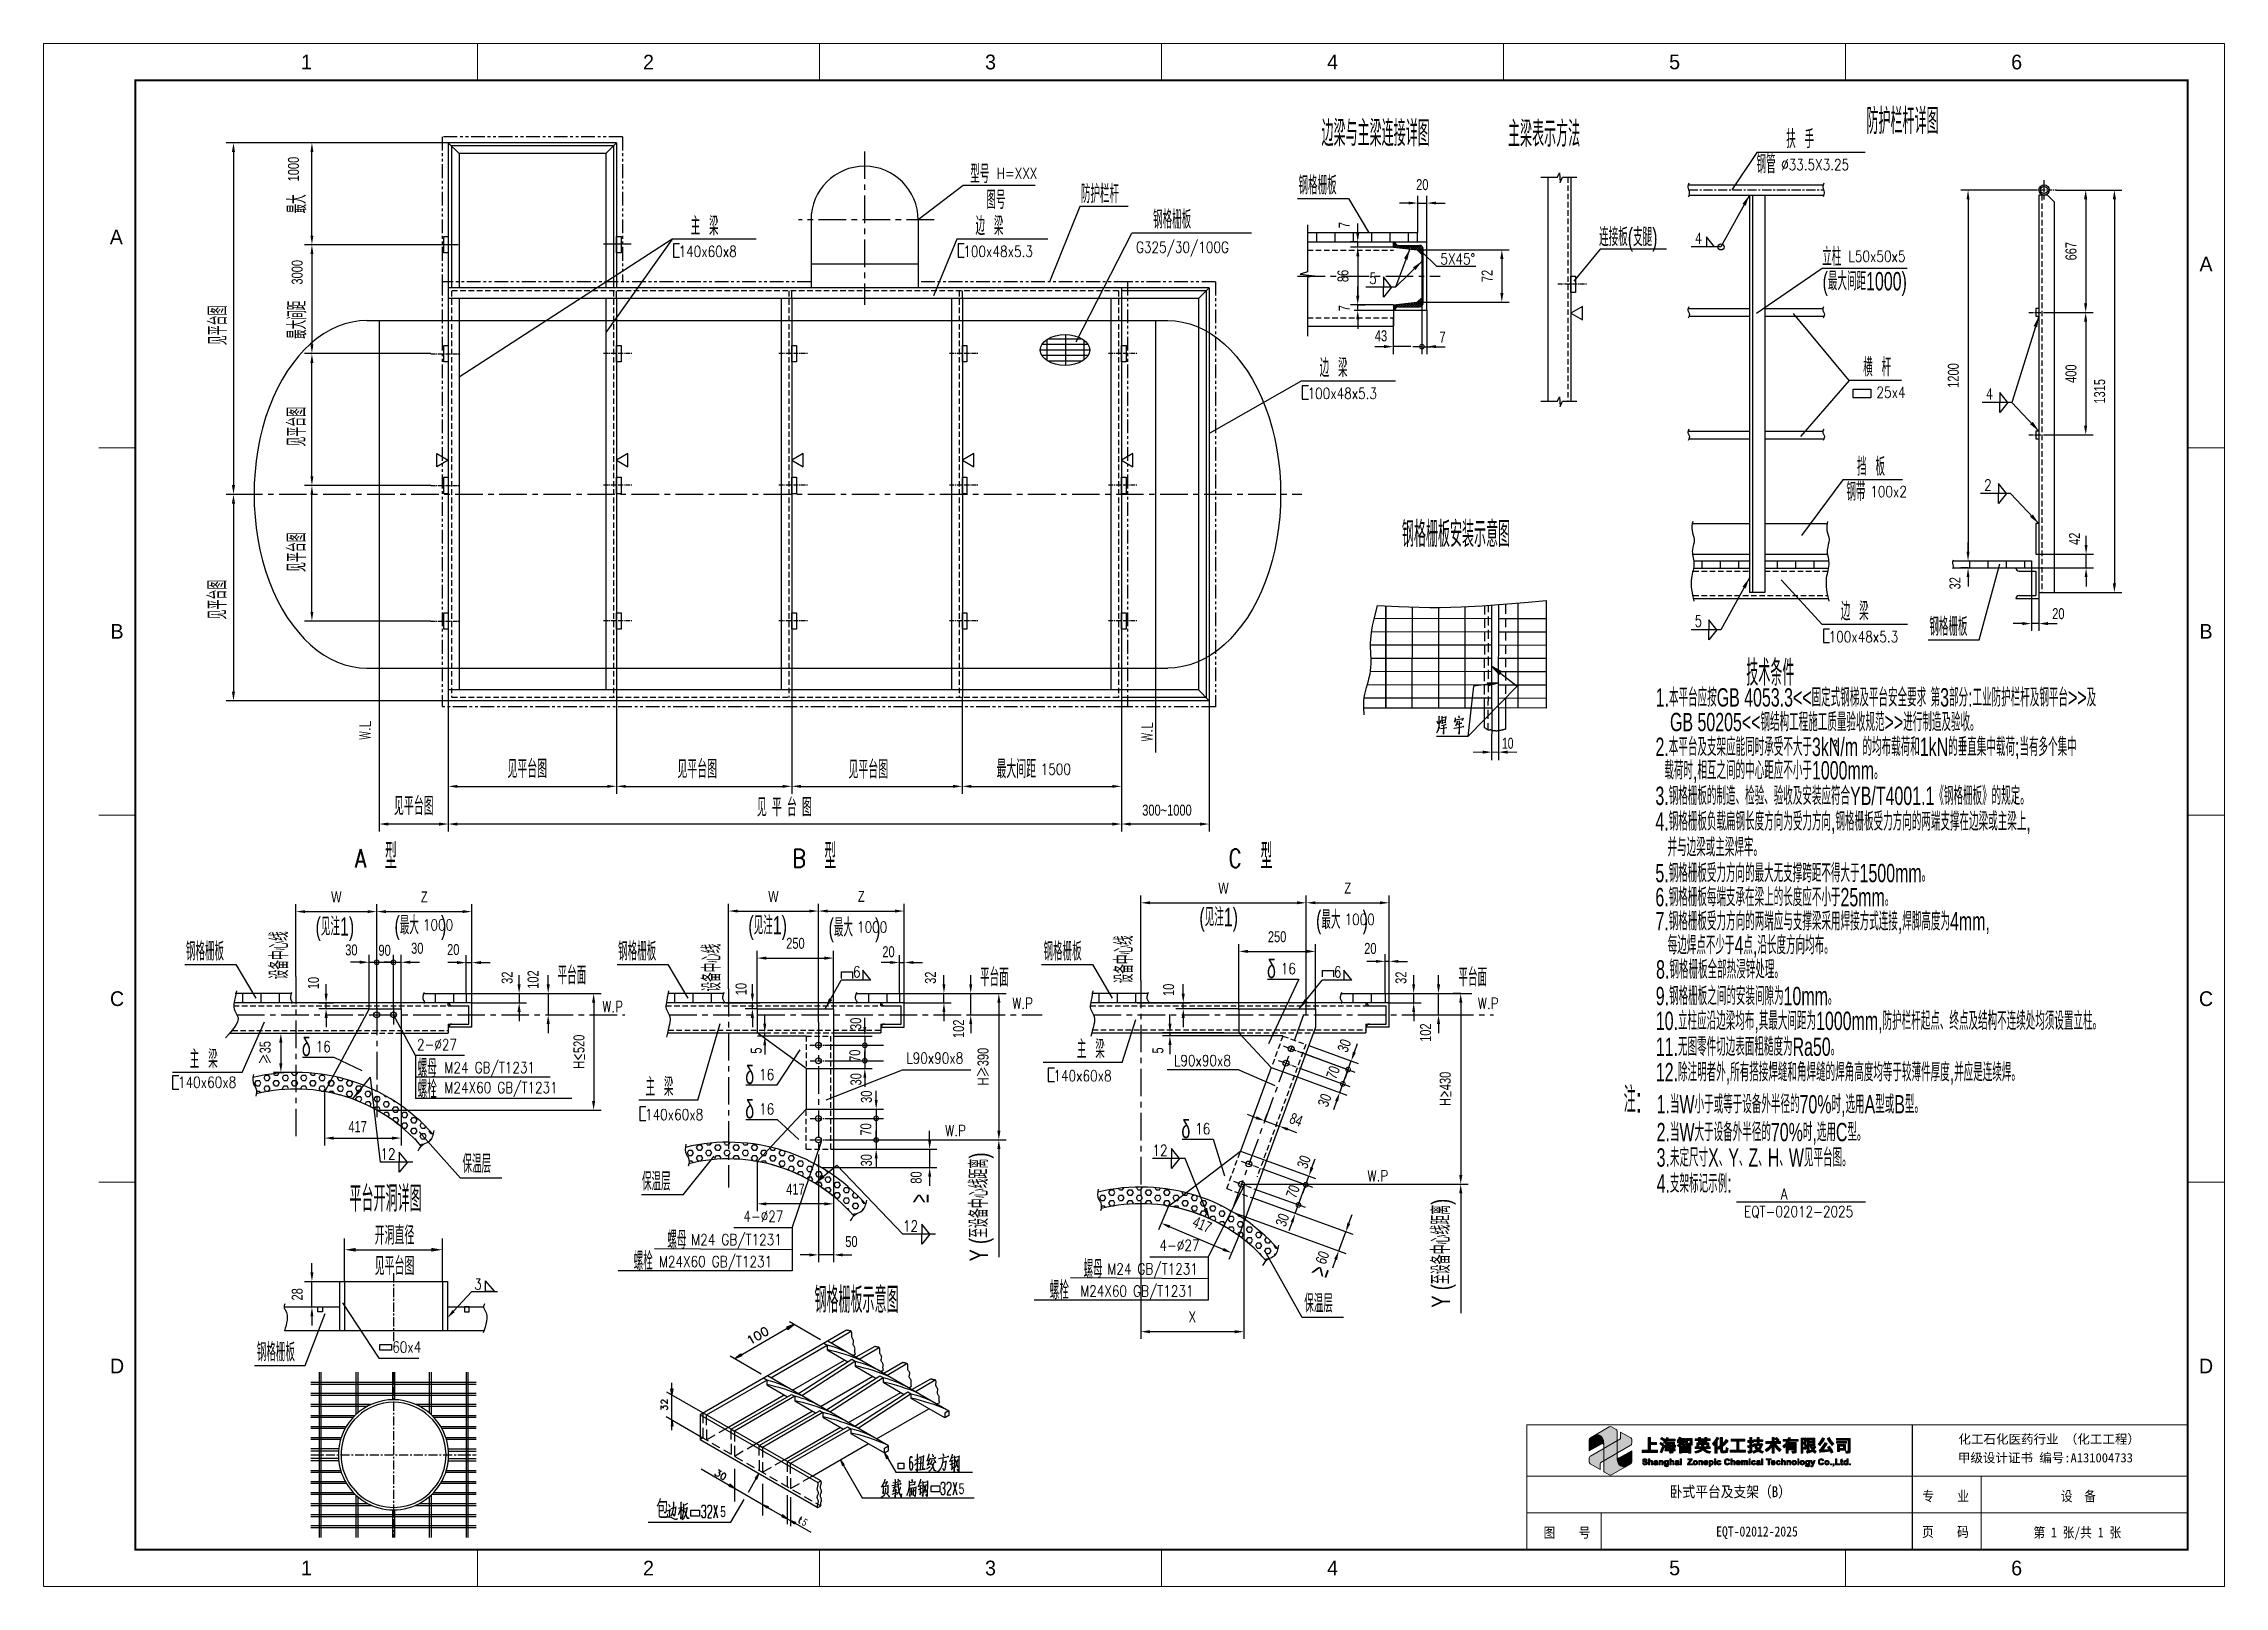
# Model space of a CAD drawing. Extents: x 148 to 221443, y -36682 to 6758.
# Drawn here: x 43346 to 55226, y -22570 to -14170 of the extents above; entities that cross this region are included whole.
import ezdxf
from ezdxf.enums import TextEntityAlignment as Align

# ---------------------------------------------------------------- set-up
doc = ezdxf.new("R2010")
doc.units = 0
doc.header["$LTSCALE"] = 10
doc.header["$MEASUREMENT"] = 0
for name, pattern in [('CENTERX2', [4, 2.5, -0.5, 0.5, -0.5]), ('HIDDENX2', [0.75, 0.5, -0.25]), ('PHANTOM', [2.5, 1.25, -0.25, 0.25, -0.25, 0.25, -0.25])]:
    doc.linetypes.add(name, pattern=pattern)
for name, color, linetype in [('2', 4, 'Continuous'), ('3', 255, 'Continuous'), ('CENTER', 1, 'CENTERX2'), ('HIDDEN', 7, 'HIDDENX2'), ('PHANTOM', 7, 'PHANTOM'), ('RED', 7, 'Continuous'), ('TEXT', 7, 'Continuous'), ('WHITE', 7, 'Continuous'), ('图层 1', 7, 'Continuous')]:
    doc.layers.add(name, color=color, linetype=linetype)
doc.layers.add('2（细实线）', color=3, linetype='Continuous', lineweight=20)
doc.layers.add('图框层', color=7, linetype='Continuous', lineweight=15)
doc.styles.add('BIG', font='bsfb.shx', dxfattribs={"width": 0.7, "bigfont": 'bsf.shx'})
doc.styles.add('HZ', font='ROMS.SHX', dxfattribs={"width": 0.75, "bigfont": 'GBCBIG.SHX'})
doc.styles.get("Standard").update_dxf_attribs({"font": 'wison_e.shx', "width": 0.75, "bigfont": 'wison_c.shx'})
doc.styles.add('tkhz2', font='')
doc.styles.add('XW', font='ROMANS.shx', dxfattribs={"width": 0.85})
doc.styles.add('ZYEQ', font='bsfb.shx', dxfattribs={"width": 0.7, "bigfont": 'bsf.shx'})
doc.styles.add('公司名', font='simhei.ttf')
doc.styles.get('tkhz2').set_extended_font_data('SimSun')
doc.dimstyles.new('DIM1', dxfattribs={"dimscale": 20, "dimtxt": 3, "dimasz": 2.5, "dimexe": 2, "dimexo": 0, "dimgap": 1, "dimtad": 0, "dimdec": 0, "dimzin": 0, "dimdsep": 46, "dimtxsty": 'Standard', "dimcen": 2, "dimclrd": 3, "dimclre": 3, "dimclrt": 3, "dimadec": 0, "dimazin": 0, "dimtfac": 0.666667, "dimtdec": 0, "dimtofl": 0, "dimtmove": 2, "dimatfit": 1, "dimfxl": 2, "dimtvp": 1.333333, "dimtolj": 1, "dimtzin": 0, "dimarcsym": 0})
doc.dimstyles.new('S-1', dxfattribs={"dimtxt": 3, "dimasz": 2.5, "dimexe": 1.25, "dimexo": 0, "dimgap": 1, "dimtad": 1, "dimdec": 0, "dimdsep": 46, "dimtxsty": 'BIG', "dimcen": 0, "dimclrd": 3, "dimclre": 3, "dimclrt": 3, "dimadec": 0, "dimazin": 2, "dimtfac": 1, "dimtdec": 0, "dimtmove": 2, "dimatfit": 3, "dimfxl": 1.25, "dimarcsym": 1})

msp = doc.modelspace()

# ---------------------------------------------------------------- texts
at = {"color": 3}
for s, height, style, width, p in [('%%C33.5X3.25', 60, 'XW', 0.8, (52811.7722, -14858.9342)), ('G325/30/100G', 60, 'XW', 0.8, (49297.3253, -15308.3954)), ('技术条件', 139.99999, 'HZ', 0.65, (52621.9079, -17666.1479)), ('1500', 60, 'XW', 0.8, (48778.1854, -18150.5857)), ('(见注1)', 100, 'HZ', 0.65, (49642.6907, -18975.3639)), ('(最大     )', 100, 'HZ', 0.65, (50278.1682, -18990.5622)), ('(见注1)', 100, 'HZ', 0.65, (44827.8874, -19026.6558)), ('(最大     )', 100, 'HZ', 0.65, (45257.769, -19020.6684)), ('1000', 60, 'XW', 0.8, (45412.9216, -18998.4582)), ('(见注1)', 100, 'HZ', 0.65, (47185.7254, -19020.4588)), ('(最大     )', 100, 'HZ', 0.65, (47622.4881, -19032.8552)), ('1000', 60, 'XW', 0.8, (47777.6408, -19010.645)), ('1000', 60, 'XW', 0.8, (50433.3209, -18968.352)), ('平台面', 100, 'HZ', 0.65, (46146.1704, -19292.5577)), ('平台面', 100, 'HZ', 0.65, (48447.904, -19303.9139)), ('16', 60, 'XW', 0.8, (50085.9593, -19236.5909)), ('平台面', 100, 'HZ', 0.65, (51053.6319, -19302.949)), ('16', 60, 'XW', 0.8, (44828.3628, -19661.1222)), ('16', 60, 'XW', 0.8, (47244.0188, -19813.2018)), ('注:', 139.99999, 'HZ', 0.65, (51954.0059, -19990.5287)), ('16', 60, 'XW', 0.8, (49619.7915, -20108.3446)), ('   3', 59.25333, 'XW', 0.8, (45586.078, -20954.0757)), ('60x4', 60, 'XW', 0.8, (45245.6717, -21297.0285))]:
    msp.add_text(s, height=height, dxfattribs=dict(at, style=style, width=width)).set_placement(p)
at = {"color": 3, "linetype": 'Continuous', "style": 'XW', "width": 0.8}
for s, p in [('4', (52381.1891, -15230.0581)), ('5', (50608.7158, -15448.5886)), ('4', (53966.3974, -16076.9879)), ('2', (53958.6096, -16573.3668)), ('5', (52381.1891, -17314.604)), ('6', (47796.675, -19224.0773)), ('6', (50416.2692, -19224.697)), ('12', (49469.1835, -20196.3817)), ('12', (48110.0574, -20608.5011))]:
    msp.add_text(s, height=60, dxfattribs=at).set_placement(p, align=Align.MIDDLE_RIGHT)
at = {"color": 3, "linetype": 'Continuous'}
for s, height, style, width, p in [('140x60x8', 60, 'XW', 0.8, (46805.341, -15331.7142)), ('100x48x5.3', 60, 'XW', 0.8, (48356.8136, -15331.7142)), ('100x2', 60, 'XW', 0.8, (53297.4395, -16639.1924)), ('100x48x5.3', 60, 'XW', 0.8, (53070.6485, -17429.5912)), ('2.本平台及支架应能同时承受不大于3kN/m 的均布载荷和1kN的垂直集中载荷;当有多个集中', 100, 'HZ', 0.65, (52127.3027, -18048.8817)), ('  载荷时,相互之间的中心距应不小于1000mm。', 100, 'HZ', 0.65, (52127.3027, -18176.6755)), ('W.P', 60, 'XW', 0.8, (46390.0895, -19444.0573)), ('W.P', 60, 'XW', 0.8, (48623.3131, -19425.8415)), ('W.P', 60, 'XW', 0.8, (51159.5377, -19425.8415)), ('140x60x8', 60, 'XW', 0.8, (44078.6923, -19855.2311)), ('140x60x8', 60, 'XW', 0.8, (48847.5233, -19820.0822)), ('140x60x8', 60, 'XW', 0.8, (46622.7586, -20031.0527)), ('W.P', 60, 'XW', 0.8, (48257.8606, -20118.7085)), ('W.P', 60, 'XW', 0.8, (50558.7808, -20364.7712)), ('M24 GB/T1231', 60, 'XW', 0.8, (46873.9172, -20712.1729)), ('M24X60 GB/T1231', 60, 'XW', 0.8, (46698.0962, -20831.5342)), ('M24 GB/T1231', 60, 'XW', 0.8, (49140.7906, -20871.1555)), ('M24X60 GB/T1231', 60, 'XW', 0.8, (48993.2933, -20992.0076))]:
    msp.add_text(s, height=height, dxfattribs=dict(at, style=style, width=width)).set_placement(p)
at = {"color": 3}
for s, height, rotation, style, width, p in [('W.L', 60, 90, 'XW', 0.8, (45126.7924, -17962.0475)), ('W.L', 60, 90, 'XW', 0.8, (49386.9474, -17970.7373)), ('设备中心线', 100, 90, 'HZ', 0.65, (44679.2148, -19263.5894)), ('设备中心线', 100, 90, 'HZ', 0.65, (47035.3419, -19330.9091)), ('设备中心线', 100, 90, 'HZ', 0.65, (49281.4232, -19285.8141)), ('≥', 100, 90, 'HZ', 0.65, (48167.5617, -20482.3095)), ('≥', 100, 70, 'HZ', 0.65, (50332.7537, -20892.6036))]:
    msp.add_text(s, height=height, rotation=rotation, dxfattribs=dict(at, style=style, width=width)).set_placement(p)
at = {"color": 3, "insert": (45258.121, -20742.1449), "char_height": 100, "attachment_point": 5, "style": 'HZ'}
msp.add_mtext('开洞直径\\P见平台图', dxfattribs=at)
at = {"layer": '2', "color": 3, "linetype": 'Continuous'}
for s, height, style, width, p in [('边梁与主梁连接详图', 140, 'HZ', 0.65, (50307.8712, -14728.4529)), (' 主梁表示方法', 140, 'HZ', 0.65, (51290.0804, -14732.1804)), ('防护栏杆详图', 140, 'HZ', 0.65, (53276.1939, -14662.2117)), ('扶  手', 100, 'HZ', 0.65, (52839.2281, -14739.6824)), ('型号', 100, 'HZ', 0.65, (48394.7975, -14929.7531)), ('H=XXX', 60, 'XW', 0.8, (48537.9476, -14906.7797)), ('钢管', 100, 'HZ', 0.65, (52677.9544, -14876.0527)), ('图号', 100, 'HZ', 0.65, (48482.3801, -15070.2715)), ('防护栏杆', 100, 'HZ', 0.65, (48996.96, -15038.2259)), ('钢格栅板', 100, 'HZ', 0.65, (50182.5725, -14991.4605)), ('钢格栅板', 100, 'HZ', 0.65, (49390.1635, -15177.4286)), ('主  梁', 100, 'HZ', 0.65, (46871.3856, -15212.886)), ('边  梁', 100, 'HZ', 0.65, (48422.8582, -15212.886)), ('连接板(支腿)', 100, 'HZ', 0.65, (51820.3213, -15272.8338)), ('立柱', 100, 'HZ', 0.65, (53035.4196, -15380.8222)), ('L50x50x5', 60, 'XW', 0.8, (53178.5698, -15357.8488)), ('(最大间距1000)', 100, 'HZ', 0.65, (53037.4633, -15513.5705)), ('边  梁', 100, 'HZ', 0.65, (50297.8832, -15985.4034)), ('横  杆 ', 100, 'HZ', 0.65, (53258.8339, -15982.0647)), ('100x48x5.3', 60, 'XW', 0.8, (50231.8386, -16104.2316)), ('25x4', 60, 'XW', 0.8, (53330.9073, -16098.0128)), ('挡  板', 100, 'HZ', 0.65, (53225.3661, -16523.2444)), ('钢带', 100, 'HZ', 0.65, (53167.4162, -16660.2529)), ('钢格栅板安装示意图', 140, 'HZ', 0.65, (50745.823, -16911.2419)), ('边  梁', 100, 'HZ', 0.65, (53136.6931, -17310.763)), ('钢格栅板', 100, 'HZ', 0.65, (53618.9498, -17394.459)), ('1.本平台应按GB 4053.3<<固定式钢梯及平台安全要求 第3部分:工业防护栏杆及钢平台>>及', 100, 'HZ', 0.65, (52128.2428, -17779.7232)), ('GB 50205<<钢结构工程施工质量验收规范>>进行制造及验收。', 100, 'HZ', 0.65, (52206.3385, -17913.7659)), ('3.钢格栅板的制造、检验、验收及安装应符合YB/T4001.1《钢格栅板》的规定。', 100, 'HZ', 0.65, (52126.9411, -18315.4744)), ('4.钢格栅板负载扁钢长度方向为受力方向,钢格栅板受力方向的两端支撑在边梁或主梁上,', 100, 'HZ', 0.65, (52126.9411, -18454.8772)), ('型', 140, 'HZ', 0.65, (45205.6041, -18664.4747)), ('型', 140, 'HZ', 0.65, (47599.2551, -18664.4747)), ('型', 140, 'HZ', 0.65, (49975.0431, -18664.4747)), ('并与边梁或主梁焊牢。', 100, 'HZ', 0.65, (52193.1095, -18595.4673)), ('5.钢格栅板受力方向的最大无支撑跨距不得大于1500mm。', 100, 'HZ', 0.65, (52126.6513, -18735.9981)), ('6.钢格栅板每端支承在梁上的长度应不小于25mm。', 100, 'HZ', 0.65, (52126.6269, -18867.1897)), ('7.钢格栅板受力方向的两端应与支撑梁采用焊接方式连接,焊脚高度为4mm,', 100, 'HZ', 0.65, (52127.078, -18998.6072)), ('钢格栅板', 100, 'HZ', 0.65, (44121.4618, -19162.4225)), ('钢格栅板', 100, 'HZ', 0.65, (46475.8681, -19162.4225)), ('钢格栅板', 100, 'HZ', 0.65, (48793.3976, -19162.4225)), ('每边焊点不少于4点,沿长度方向均布。', 100, 'HZ', 0.65, (52193.775, -19128.5141)), ('δ', 100, 'HZ', 0.65, (50010.8981, -19257.93)), ('8.钢格栅板全部热浸锌处理。', 100, 'HZ', 0.65, (52130.4457, -19260.8752)), ('9.钢格栅板之间的安装间隙为10mm。', 100, 'HZ', 0.65, (52128.7587, -19405.5325)), ('10.立柱应沿边梁均布,其最大间距为1000mm,防护栏杆起点、终点及结构不连续处均须设置立柱。', 100, 'HZ', 0.65, (52129.099, -19540.7784)), ('δ', 100, 'HZ', 0.65, (44753.3016, -19682.4613)), ('2-%%c27', 60, 'XW', 0.8, (45380.3109, -19649.6963)), ('主  梁', 100, 'HZ', 0.65, (48975.2369, -19694.7867)), ('11.无图零件切边表面粗糙度为Ra50。', 100, 'HZ', 0.65, (52129.099, -19681.6099)), ('主  梁', 100, 'HZ', 0.65, (44142.5875, -19749.1207)), ('螺母', 100, 'HZ', 0.65, (45384.4333, -19799.0231)), ('M24 GB/T1231', 60, 'XW', 0.8, (45529.6867, -19775.0475)), ('L90x90x8', 60, 'XW', 0.8, (48046.0103, -19723.8713)), ('L90x90x8', 60, 'XW', 0.8, (49504.088, -19736.9609)), ('12.除注明者外,所有搭接焊缝和角焊缝的焊角高度均等于较薄件厚度,并应是连续焊。', 100, 'HZ', 0.65, (52129.099, -19820.0602)), ('螺栓', 100, 'HZ', 0.65, (45384.4333, -19913.8493)), ('M24X60 GB/T1231', 60, 'XW', 0.8, (45529.7165, -19884.4121)), ('主  梁', 100, 'HZ', 0.65, (46625.4847, -19899.807)), ('δ', 100, 'HZ', 0.65, (47168.9576, -19834.5409)), ('δ', 100, 'HZ', 0.65, (47168.9576, -20022.1278)), ('16', 60, 'XW', 0.8, (47244.0188, -20000.7888)), ('1.当W小于或等于设备外半径的70%%%时,选用A型或B型。', 100, 'HZ', 0.65, (52133.5535, -19994.8609)), ('δ', 100, 'HZ', 0.65, (49544.7303, -20129.6836)), ('2.当W大于设备外半径的70%%%时,选用C型。', 100, 'HZ', 0.65, (52133.5535, -20146.3767)), ('3.未定尺寸X、Y、Z、H、W见平台图。', 100, 'HZ', 0.65, (52133.5535, -20284.9302)), ('保温层', 100, 'HZ', 0.65, (45628.2149, -20319.5002)), ('保温层', 100, 'HZ', 0.65, (46606.0214, -20415.4458)), ('4.支架标记示例:', 100, 'HZ', 0.65, (52133.5535, -20426.5826)), ('4-%%c27', 60, 'XW', 0.8, (47158.2868, -20584.6902)), ('EQT-02012-2025', 60, 'XW', 0.8, (52609.7305, -20559.4984)), ('螺母', 100, 'HZ', 0.65, (46744.4256, -20733.456)), ('螺栓', 100, 'HZ', 0.65, (46560.8336, -20848.2822)), ('螺母', 100, 'HZ', 0.65, (49011.2991, -20892.4386)), ('4-%%c27', 60, 'XW', 0.8, (49425.1603, -20743.6729)), ('螺栓', 100, 'HZ', 0.65, (48827.7071, -21007.2649)), ('钢格栅板示意图', 140, 'HZ', 0.65, (47545.634, -21080.7099)), ('保温层', 100, 'HZ', 0.65, (50213.8558, -21078.7385)), ('钢格栅板', 100, 'HZ', 0.65, (44507.8328, -21344.8214))]:
    msp.add_text(s, height=height, dxfattribs=dict(at, style=style, width=width)).set_placement(p)
at = {"layer": '2', "color": 3, "linetype": 'Continuous', "style": 'HZ', "width": 0.65}
for s, p in [('最大', (44777.6042, -15094.8812)), ('最大间距', (44777.6042, -15777.7248))]:
    msp.add_text(s, height=100, rotation=90, dxfattribs=at).set_placement(p)
at = {"layer": '2', "color": 3, "linetype": 'Continuous', "style": 'XW', "width": 0.8}
for s, height, p in [('5X45%%D', 60, (51144.7888, -15342.5932)), ('A', 100, (45103.7551, -18606.0592)), ('B', 100, (47497.4061, -18606.0592)), ('C', 100, (49873.194, -18606.0592)), ('12', 60, (45263.4003, -20216.0956))]:
    msp.add_text(s, height=height, dxfattribs=at).set_placement(p, align=Align.MIDDLE_RIGHT)
at = {"layer": '2', "color": 3, "linetype": 'Continuous', "style": 'HZ', "width": 0.65}
msp.add_text('平台开洞详图', height=140, dxfattribs=at).set_placement((45208.9493, -20451.9228), align=Align.MIDDLE)
at = {"layer": 'TEXT', "color": 3, "linetype": 'Continuous', "style": 'XW', "width": 0.8}
msp.add_text('2', height=30, dxfattribs=at).set_placement((53096.7787, -17992.6944))
at = {"layer": 'TEXT', "linetype": 'Continuous', "style": 'XW', "width": 0.8}
msp.add_text(' A', height=60, dxfattribs=at).set_placement((52776.6271, -20463.8154))
at = {"layer": '图框层', "ltscale": 10, "style": '公司名'}
for s, p in [('化工石化医药行业 （化工工程）', (53777.6454, -21793.3346)), ('甲级设计证书 编号:A131004733', (53774.6, -21894.8116))]:
    msp.add_text(s, height=50, dxfattribs=at).set_placement(p)
at = {"layer": '图框层', "style": 'tkhz2', "width": 0.85}
for s, p in [('专    业', (53708.2214, -22106.3451)), ('设  备', (54430.9268, -22106.3451)), ('图    号', (51645.0543, -22304.9739)), ('EQT-02012-2025', (52680.1671, -22298.5188)), ('页    码', (53706.7824, -22300.862)), ('第 1 张/共 1 张', (54425.047, -22303.8038))]:
    msp.add_text(s, height=55, dxfattribs=at).set_placement(p, align=Align.CENTER)
msp.add_attdef('卧式平台及支架（B）', text='', height=60, dxfattribs=at).set_placement((52534.8482, -22084.6403), align=Align.CENTER)

# ---------------------------------------------------------------- blocks, each defined once
blk = doc.blocks.new('*D995')
at = {"color": 3, "lineweight": -2}
for p, q in [((54311, -14967), (54667, -14967)), ((54627, -15017), (54627, -17109)), ((54300, -17159), (54667, -17159))]:
    blk.add_line(p, q, dxfattribs=at)
at = {"color": 3}
for points in [[(54636, -15017), (54619, -15017), (54627, -14967)], [(54619, -17109), (54636, -17109), (54627, -17159)]]:
    blk.add_solid(points, dxfattribs=at)
at = {"layer": 'Defpoints', "color": 0}
for p in [(54311, -14967), (54300, -17159), (54627, -17159)]:
    blk.add_point(p, dxfattribs=at)
at = {"color": 3, "insert": (54547, -16063), "char_height": 60, "attachment_point": 5, "rotation": 90}
blk.add_mtext('\\A1;1315', dxfattribs=at)
blk = doc.blocks.new('*D996')
at = {"color": 3, "lineweight": -2}
for p, q in [((54311, -14967), (54511, -14967)), ((54471, -15017), (54471, -15584)), ((54254, -15634), (54511, -15634))]:
    blk.add_line(p, q, dxfattribs=at)
at = {"color": 3}
for points in [[(54479, -15017), (54462, -15017), (54471, -14967)], [(54462, -15584), (54479, -15584), (54471, -15634)]]:
    blk.add_solid(points, dxfattribs=at)
at = {"layer": 'Defpoints', "color": 0}
for p in [(54311, -14967), (54254, -15634), (54471, -15634)]:
    blk.add_point(p, dxfattribs=at)
at = {"color": 3, "insert": (54391, -15300), "char_height": 60, "attachment_point": 5, "rotation": 90}
blk.add_mtext('\\A1;667', dxfattribs=at)
blk = doc.blocks.new('*D997')
at = {"color": 3, "lineweight": -2}
for p, q in [((54254, -15634), (54511, -15634)), ((54471, -15684), (54471, -16250)), ((54254, -16300), (54511, -16300))]:
    blk.add_line(p, q, dxfattribs=at)
at = {"color": 3}
for points in [[(54479, -15684), (54462, -15684), (54471, -15634)], [(54462, -16250), (54479, -16250), (54471, -16300)]]:
    blk.add_solid(points, dxfattribs=at)
at = {"layer": 'Defpoints', "color": 0}
for p in [(54254, -15634), (54254, -16300), (54471, -16300)]:
    blk.add_point(p, dxfattribs=at)
at = {"color": 3, "insert": (54391, -15967), "char_height": 60, "attachment_point": 5, "rotation": 90}
blk.add_mtext('\\A1;400', dxfattribs=at)
blk = doc.blocks.new('*D998')
at = {"color": 3, "lineweight": -2}
for p, q in [((54183, -14967), (53790, -14967)), ((53830, -15017), (53830, -16937)), ((53830, -16987), (53790, -16987))]:
    blk.add_line(p, q, dxfattribs=at)
at = {"color": 3}
for points in [[(53838, -15017), (53822, -15017), (53830, -14967)], [(53822, -16937), (53838, -16937), (53830, -16987)]]:
    blk.add_solid(points, dxfattribs=at)
at = {"layer": 'Defpoints', "color": 0}
for p in [(54183, -14967), (53830, -16987), (53830, -16987)]:
    blk.add_point(p, dxfattribs=at)
at = {"color": 3, "insert": (53750, -15977), "char_height": 60, "attachment_point": 5, "rotation": 90}
blk.add_mtext('\\A1;1200', dxfattribs=at)
blk = doc.blocks.new('*D999')
at = {"color": 3, "lineweight": -2}
for p, q in [((54473, -16900), (54473, -16850)), ((54216, -16950), (54513, -16950)), ((54221, -17025), (54513, -17025)), ((54473, -17075), (54473, -17125))]:
    blk.add_line(p, q, dxfattribs=at)
at = {"color": 3}
for points in [[(54465, -16900), (54481, -16900), (54473, -16950)], [(54481, -17075), (54465, -17075), (54473, -17025)]]:
    blk.add_solid(points, dxfattribs=at)
at = {"layer": 'Defpoints', "color": 0}
for p in [(54216, -16950), (54221, -17025), (54473, -17025)]:
    blk.add_point(p, dxfattribs=at)
at = {"color": 3, "insert": (54410, -16866), "char_height": 60, "attachment_point": 5, "rotation": 90}
blk.add_mtext('\\A1;42', dxfattribs=at)
blk = doc.blocks.new('*D1000')
at = {"color": 3, "lineweight": -2}
for p, q in [((45551, -14710), (44341, -14710)), ((44381, -14760), (44381, -16574)), ((44389, -16624), (44341, -16624))]:
    blk.add_line(p, q, dxfattribs=at)
at = {"color": 3}
for points in [[(44389, -14760), (44372, -14760), (44381, -14710)], [(44372, -16574), (44389, -16574), (44381, -16624)]]:
    blk.add_solid(points, dxfattribs=at)
at = {"layer": 'Defpoints', "color": 0}
for p in [(45551, -14710), (44381, -16624), (44389, -16624)]:
    blk.add_point(p, dxfattribs=at)
at = {"color": 3, "insert": (44295, -15704), "char_height": 100, "attachment_point": 5, "rotation": 90, "style": 'HZ'}
blk.add_mtext('\\A1;见平台图', dxfattribs=at)
blk = doc.blocks.new('*D1001')
at = {"color": 3, "lineweight": -2}
for p, q in [((44493, -16624), (44341, -16624)), ((44381, -16674), (44381, -17698)), ((45551, -17748), (44341, -17748))]:
    blk.add_line(p, q, dxfattribs=at)
at = {"color": 3}
for points in [[(44389, -16674), (44372, -16674), (44381, -16624)], [(44372, -17698), (44389, -17698), (44381, -17748)]]:
    blk.add_solid(points, dxfattribs=at)
at = {"layer": 'Defpoints', "color": 0}
for p in [(44493, -16624), (44381, -17748), (45551, -17748)]:
    blk.add_point(p, dxfattribs=at)
at = {"color": 3, "insert": (44293, -17197), "char_height": 100, "attachment_point": 5, "rotation": 90, "style": 'HZ'}
blk.add_mtext('\\A1;见平台图', dxfattribs=at)
blk = doc.blocks.new('*D1002')
at = {"color": 3, "lineweight": -2}
for p, q in [((45456, -16576), (44768, -16576)), ((44808, -17264), (44808, -16626)), ((45456, -17314), (44768, -17314))]:
    blk.add_line(p, q, dxfattribs=at)
at = {"color": 3}
for points in [[(44816, -16626), (44800, -16626), (44808, -16576)], [(44800, -17264), (44816, -17264), (44808, -17314)]]:
    blk.add_solid(points, dxfattribs=at)
at = {"layer": 'Defpoints', "color": 0}
for p in [(44808, -16576), (45456, -16576), (45456, -17314)]:
    blk.add_point(p, dxfattribs=at)
at = {"color": 3, "insert": (44725, -16939), "char_height": 100, "attachment_point": 5, "rotation": 90, "style": 'HZ'}
blk.add_mtext('\\A1;见平台图', dxfattribs=at)
blk = doc.blocks.new('*D1003')
at = {"color": 3, "lineweight": -2}
for p, q in [((45456, -15858), (44768, -15858)), ((44808, -16526), (44808, -15908)), ((45456, -16576), (44768, -16576))]:
    blk.add_line(p, q, dxfattribs=at)
at = {"color": 3}
for points in [[(44816, -15908), (44800, -15908), (44808, -15858)], [(44800, -16526), (44816, -16526), (44808, -16576)]]:
    blk.add_solid(points, dxfattribs=at)
at = {"layer": 'Defpoints', "color": 0}
for p in [(44808, -15858), (45456, -15858), (45456, -16576)]:
    blk.add_point(p, dxfattribs=at)
at = {"color": 3, "insert": (44725, -16256), "char_height": 100, "attachment_point": 5, "rotation": 90, "style": 'HZ'}
blk.add_mtext('\\A1;见平台图', dxfattribs=at)
blk = doc.blocks.new('*D1004')
at = {"color": 3, "lineweight": -2}
for p, q in [((45456, -15265), (44768, -15265)), ((44808, -15315), (44808, -15808)), ((45456, -15858), (44768, -15858))]:
    blk.add_line(p, q, dxfattribs=at)
at = {"color": 3}
for points in [[(44816, -15315), (44800, -15315), (44808, -15265)], [(44800, -15808), (44816, -15808), (44808, -15858)]]:
    blk.add_solid(points, dxfattribs=at)
at = {"layer": 'Defpoints', "color": 0}
for p in [(45456, -15265), (44808, -15858), (45456, -15858)]:
    blk.add_point(p, dxfattribs=at)
at = {"color": 3, "insert": (44728, -15415), "char_height": 60, "attachment_point": 5, "rotation": 90}
blk.add_mtext('\\A1;3000', dxfattribs=at)
blk = doc.blocks.new('*D1005')
at = {"color": 3, "lineweight": -2}
for p, q in [((45551, -14710), (44768, -14710)), ((44808, -15215), (44808, -14760)), ((45456, -15265), (44768, -15265))]:
    blk.add_line(p, q, dxfattribs=at)
at = {"color": 3}
for points in [[(44816, -14760), (44800, -14760), (44808, -14710)], [(44800, -15215), (44816, -15215), (44808, -15265)]]:
    blk.add_solid(points, dxfattribs=at)
at = {"layer": 'Defpoints', "color": 0}
for p in [(44808, -14710), (45551, -14710), (45456, -15265)]:
    blk.add_point(p, dxfattribs=at)
at = {"color": 3, "insert": (44708, -14853), "char_height": 60, "attachment_point": 5, "rotation": 90}
blk.add_mtext('\\A1;1000', dxfattribs=at)
blk = doc.blocks.new('*D1006')
at = {"color": 3, "lineweight": -2}
for p, q in [((45551, -17748), (45551, -18254)), ((46467, -17731), (46467, -18254)), ((45601, -18214), (46417, -18214))]:
    blk.add_line(p, q, dxfattribs=at)
at = {"color": 3}
for points in [[(45601, -18206), (45601, -18222), (45551, -18214)], [(46417, -18222), (46417, -18206), (46467, -18214)]]:
    blk.add_solid(points, dxfattribs=at)
at = {"layer": 'Defpoints', "color": 0}
for p in [(45551, -17748), (46467, -17731), (46467, -18214)]:
    blk.add_point(p, dxfattribs=at)
at = {"color": 3, "insert": (45981, -18119), "char_height": 100, "attachment_point": 5, "style": 'HZ'}
blk.add_mtext('\\A1;见平台图', dxfattribs=at)
blk = doc.blocks.new('*D1007')
at = {"color": 3, "lineweight": -2}
for p, q in [((46467, -17731), (46467, -18254)), ((47422, -17731), (47422, -18254)), ((46517, -18214), (47372, -18214))]:
    blk.add_line(p, q, dxfattribs=at)
at = {"color": 3}
for points in [[(46517, -18206), (46517, -18222), (46467, -18214)], [(47372, -18222), (47372, -18206), (47422, -18214)]]:
    blk.add_solid(points, dxfattribs=at)
at = {"layer": 'Defpoints', "color": 0}
for p in [(46467, -17731), (47422, -17731), (47422, -18214)]:
    blk.add_point(p, dxfattribs=at)
at = {"color": 3, "insert": (46907, -18120), "char_height": 100, "attachment_point": 5, "style": 'HZ'}
blk.add_mtext('\\A1;见平台图', dxfattribs=at)
blk = doc.blocks.new('*D1008')
at = {"color": 3, "lineweight": -2}
for p, q in [((47422, -17731), (47422, -18254)), ((48351, -17731), (48351, -18254)), ((47472, -18214), (48301, -18214))]:
    blk.add_line(p, q, dxfattribs=at)
at = {"color": 3}
for points in [[(47472, -18206), (47472, -18222), (47422, -18214)], [(48301, -18222), (48301, -18206), (48351, -18214)]]:
    blk.add_solid(points, dxfattribs=at)
at = {"layer": 'Defpoints', "color": 0}
for p in [(47422, -17731), (48351, -17731), (48351, -18214)]:
    blk.add_point(p, dxfattribs=at)
at = {"color": 3, "insert": (47839, -18122), "char_height": 100, "attachment_point": 5, "style": 'HZ'}
blk.add_mtext('\\A1;见平台图', dxfattribs=at)
blk = doc.blocks.new('*D1009')
at = {"color": 3, "lineweight": -2}
for p, q in [((48351, -17731), (48351, -18254)), ((49218, -17748), (49218, -18254)), ((48401, -18214), (49168, -18214))]:
    blk.add_line(p, q, dxfattribs=at)
at = {"color": 3}
for points in [[(48401, -18206), (48401, -18222), (48351, -18214)], [(49168, -18222), (49168, -18206), (49218, -18214)]]:
    blk.add_solid(points, dxfattribs=at)
at = {"layer": 'Defpoints', "color": 0}
for p in [(48351, -17731), (49218, -17748), (49218, -18214)]:
    blk.add_point(p, dxfattribs=at)
at = {"color": 3, "insert": (48645, -18120), "char_height": 100, "attachment_point": 5, "style": 'HZ'}
blk.add_mtext('\\A1;最大间距', dxfattribs=at)
blk = doc.blocks.new('*D1010')
at = {"color": 3, "lineweight": -2}
for p, q in [((49218, -17748), (49218, -18459)), ((49696, -17748), (49696, -18459)), ((49268, -18419), (49646, -18419))]:
    blk.add_line(p, q, dxfattribs=at)
at = {"color": 3}
for points in [[(49268, -18411), (49268, -18428), (49218, -18419)], [(49646, -18428), (49646, -18411), (49696, -18419)]]:
    blk.add_solid(points, dxfattribs=at)
at = {"layer": 'Defpoints', "color": 0}
for p in [(49218, -17748), (49696, -17748), (49696, -18419)]:
    blk.add_point(p, dxfattribs=at)
at = {"color": 3, "insert": (49466, -18344), "char_height": 60, "attachment_point": 5}
blk.add_mtext('\\A1;300~1000', dxfattribs=at)
blk = doc.blocks.new('*D1011')
at = {"color": 3, "lineweight": -2}
for p, q in [((45551, -17748), (45551, -18459)), ((49218, -17748), (49218, -18459)), ((45601, -18419), (49168, -18419))]:
    blk.add_line(p, q, dxfattribs=at)
at = {"color": 3}
for points in [[(45601, -18411), (45601, -18428), (45551, -18419)], [(49168, -18428), (49168, -18411), (49218, -18419)]]:
    blk.add_solid(points, dxfattribs=at)
at = {"layer": 'Defpoints', "color": 0}
for p in [(45551, -17748), (49218, -17748), (49218, -18419)]:
    blk.add_point(p, dxfattribs=at)
at = {"color": 3, "insert": (47382, -18328), "char_height": 100, "attachment_point": 5, "style": 'HZ'}
blk.add_mtext('\\A1;见 平 台 图', dxfattribs=at)
blk = doc.blocks.new('*D1012')
at = {"color": 3, "lineweight": -2}
for p, q in [((45551, -17748), (45551, -18459)), ((45175, -18020), (45175, -18459)), ((45225, -18419), (45501, -18419))]:
    blk.add_line(p, q, dxfattribs=at)
at = {"color": 3}
for points in [[(45225, -18411), (45225, -18428), (45175, -18419)], [(45501, -18428), (45501, -18411), (45551, -18419)]]:
    blk.add_solid(points, dxfattribs=at)
at = {"layer": 'Defpoints', "color": 0}
for p in [(45551, -17748), (45175, -18020), (45551, -18419)]:
    blk.add_point(p, dxfattribs=at)
at = {"color": 3, "insert": (45363, -18321), "char_height": 100, "attachment_point": 5, "style": 'HZ'}
blk.add_mtext('\\A1;见平台图', dxfattribs=at)
blk = doc.blocks.new('*D1013')
at = {"color": 3, "lineweight": -2}
for p, q in [((44885, -19342), (44885, -19292)), ((44845, -19392), (44925, -19392)), ((45119, -19425), (44845, -19425)), ((44885, -19475), (44885, -19525))]:
    blk.add_line(p, q, dxfattribs=at)
at = {"color": 3}
for points in [[(44877, -19342), (44894, -19342), (44885, -19392)], [(44894, -19475), (44877, -19475), (44885, -19425)]]:
    blk.add_solid(points, dxfattribs=at)
at = {"layer": 'Defpoints', "color": 0}
for p in [(44845, -19392), (44885, -19392), (45119, -19425)]:
    blk.add_point(p, dxfattribs=at)
at = {"color": 3, "insert": (44817, -19285), "char_height": 60, "attachment_point": 5, "rotation": 90}
blk.add_mtext('\\A1;10', dxfattribs=at)
blk = doc.blocks.new('_DotSmall')
at = {"layer": 'WHITE', "color": 0, "const_width": 0.5}
blk.add_lwpolyline([(-0.0625, 0, 1), (0.0625, 0, 1)], format="xyb", close=True, dxfattribs=at)
blk = doc.blocks.new('*D1014')
at = {"color": 3, "lineweight": -2}
for p, q in [((45069, -19172), (45019, -19172)), ((45119, -19425), (45119, -19132)), ((45161, -19425), (45161, -19132)), ((45161, -19172), (45211, -19172))]:
    blk.add_line(p, q, dxfattribs=at)
at = {"color": 3}
blk.add_solid([(45069, -19180), (45069, -19163), (45119, -19172)], dxfattribs=at)
at = {"layer": 'Defpoints', "color": 0}
for p in [(45161, -19172), (45119, -19425), (45161, -19425)]:
    blk.add_point(p, dxfattribs=at)
at = {"color": 3, "lineweight": -2, "xscale": 50, "yscale": 50, "zscale": 50, "rotation": 180}
blk.add_blockref('_DotSmall', (45161, -19172), dxfattribs=at)
at = {"color": 3, "insert": (45023, -19105), "char_height": 60, "attachment_point": 5}
blk.add_mtext('\\A1;30', dxfattribs=at)
blk = doc.blocks.new('*D1015')
at = {"color": 3, "lineweight": -2}
for p, q in [((45161, -19420), (45161, -19132)), ((45252, -19420), (45252, -19132))]:
    blk.add_line(p, q, dxfattribs=at)
at = {"layer": 'Defpoints', "color": 0}
for p in [(45252, -19172), (45161, -19420), (45252, -19420)]:
    blk.add_point(p, dxfattribs=at)
at = {"color": 3, "insert": (45204, -19107), "char_height": 60, "attachment_point": 5}
blk.add_mtext('\\A1;90', dxfattribs=at)
blk = doc.blocks.new('_None')
blk = doc.blocks.new('*D1016')
at = {"color": 3, "lineweight": -2}
for p, q in [((45252, -19172), (45202, -19172)), ((45252, -19425), (45252, -19132)), ((45294, -19425), (45294, -19132)), ((45344, -19172), (45394, -19172))]:
    blk.add_line(p, q, dxfattribs=at)
at = {"color": 3}
blk.add_solid([(45344, -19163), (45344, -19180), (45294, -19172)], dxfattribs=at)
at = {"layer": 'Defpoints', "color": 0}
for p in [(45294, -19172), (45252, -19425), (45294, -19425)]:
    blk.add_point(p, dxfattribs=at)
at = {"color": 3, "lineweight": -2, "xscale": 50, "yscale": 50, "zscale": 50}
blk.add_blockref('_DotSmall', (45252, -19172), dxfattribs=at)
at = {"color": 3, "insert": (45382, -19096), "char_height": 60, "attachment_point": 5}
blk.add_mtext('\\A1;30', dxfattribs=at)
blk = doc.blocks.new('*D1017')
at = {"color": 3, "lineweight": -2}
for p, q in [((44721, -19250), (44721, -18856)), ((45161, -19420), (45161, -18856)), ((44771, -18896), (45111, -18896))]:
    blk.add_line(p, q, dxfattribs=at)
at = {"color": 3}
for points in [[(44771, -18888), (44771, -18904), (44721, -18896)], [(45111, -18904), (45111, -18888), (45161, -18896)]]:
    blk.add_solid(points, dxfattribs=at)
at = {"layer": 'Defpoints', "color": 0}
for p in [(45161, -18896), (44721, -19250), (45161, -19420)]:
    blk.add_point(p, dxfattribs=at)
at = {"color": 3, "insert": (44941, -18816), "char_height": 60, "attachment_point": 5}
blk.add_mtext('\\A1;W', dxfattribs=at)
blk = doc.blocks.new('*D1018')
at = {"color": 3, "lineweight": -2}
for p, q in [((45161, -19420), (45161, -18856)), ((45679, -19392), (45679, -18856)), ((45211, -18896), (45629, -18896))]:
    blk.add_line(p, q, dxfattribs=at)
at = {"color": 3}
for points in [[(45211, -18888), (45211, -18904), (45161, -18896)], [(45629, -18904), (45629, -18888), (45679, -18896)]]:
    blk.add_solid(points, dxfattribs=at)
at = {"layer": 'Defpoints', "color": 0}
for p in [(45679, -18896), (45161, -19420), (45679, -19392)]:
    blk.add_point(p, dxfattribs=at)
at = {"color": 3, "insert": (45420, -18816), "char_height": 60, "attachment_point": 5}
blk.add_mtext('\\A1;Z', dxfattribs=at)
blk = doc.blocks.new('*D1019')
at = {"color": 3, "lineweight": -2}
for p, q in [((46095, -19292), (46095, -19242)), ((45649, -19342), (46135, -19342)), ((46095, -19458), (46135, -19458)), ((46095, -19508), (46095, -19558))]:
    blk.add_line(p, q, dxfattribs=at)
at = {"color": 3}
for points in [[(46087, -19292), (46104, -19292), (46095, -19342)], [(46104, -19508), (46087, -19508), (46095, -19458)]]:
    blk.add_solid(points, dxfattribs=at)
at = {"layer": 'Defpoints', "color": 0}
for p in [(45649, -19342), (46095, -19458), (46095, -19458)]:
    blk.add_point(p, dxfattribs=at)
at = {"color": 3, "insert": (46013, -19266), "char_height": 60, "attachment_point": 5, "rotation": 90}
blk.add_mtext('\\A1;102', dxfattribs=at)
blk = doc.blocks.new('*D1020')
at = {"color": 3, "lineweight": -2}
for p, q in [((45649, -19342), (46383, -19342)), ((46343, -19392), (46343, -19927)), ((45161, -19977), (46383, -19977))]:
    blk.add_line(p, q, dxfattribs=at)
at = {"color": 3}
for points in [[(46351, -19392), (46334, -19392), (46343, -19342)], [(46334, -19927), (46351, -19927), (46343, -19977)]]:
    blk.add_solid(points, dxfattribs=at)
at = {"layer": 'Defpoints', "color": 0}
for p in [(45649, -19342), (45161, -19977), (46343, -19977)]:
    blk.add_point(p, dxfattribs=at)
at = {"color": 3, "insert": (46263, -19659), "char_height": 60, "attachment_point": 5, "rotation": 90}
blk.add_mtext('\\A1;H{\\fRomanS|b0|i0|c134|p2;≤}520', dxfattribs=at)
blk = doc.blocks.new('*D1021')
at = {"color": 3, "lineweight": -2}
for p, q in [((47208, -19342), (47208, -19292)), ((47063, -19392), (47248, -19392)), ((47234, -19425), (47168, -19425)), ((47208, -19475), (47208, -19525))]:
    blk.add_line(p, q, dxfattribs=at)
at = {"color": 3}
for points in [[(47199, -19342), (47216, -19342), (47208, -19392)], [(47216, -19475), (47199, -19475), (47208, -19425)]]:
    blk.add_solid(points, dxfattribs=at)
at = {"layer": 'Defpoints', "color": 0}
for p in [(47063, -19392), (47208, -19392), (47234, -19425)]:
    blk.add_point(p, dxfattribs=at)
at = {"color": 3, "insert": (47146, -19318), "char_height": 60, "attachment_point": 5, "rotation": 90}
blk.add_mtext('\\A1;10', dxfattribs=at)
blk = doc.blocks.new('*D1022')
at = {"layer": '2', "color": 3, "linetype": 'Continuous', "lineweight": -2}
for p, q in [((47234, -19425), (47234, -19109)), ((47650, -19425), (47650, -19109)), ((47284, -19149), (47600, -19149))]:
    blk.add_line(p, q, dxfattribs=at)
at = {"layer": '2', "color": 3}
for points in [[(47284, -19141), (47284, -19158), (47234, -19149)], [(47600, -19158), (47600, -19141), (47650, -19149)]]:
    blk.add_solid(points, dxfattribs=at)
at = {"layer": 'Defpoints', "color": 0}
for p in [(47650, -19149), (47234, -19425), (47650, -19425)]:
    blk.add_point(p, dxfattribs=at)
at = {"layer": '2', "color": 3, "insert": (47442, -19069), "char_height": 60, "attachment_point": 5}
blk.add_mtext('\\A1;250', dxfattribs=at)
blk = doc.blocks.new('*D1023')
at = {"color": 3, "lineweight": -2}
for p, q in [((47077, -19317), (47077, -18853)), ((47567, -19498), (47567, -18853)), ((47127, -18893), (47517, -18893))]:
    blk.add_line(p, q, dxfattribs=at)
at = {"color": 3}
for points in [[(47127, -18885), (47127, -18901), (47077, -18893)], [(47517, -18901), (47517, -18885), (47567, -18893)]]:
    blk.add_solid(points, dxfattribs=at)
at = {"layer": 'Defpoints', "color": 0}
for p in [(47567, -18893), (47077, -19317), (47567, -19498)]:
    blk.add_point(p, dxfattribs=at)
at = {"color": 3, "insert": (47322, -18813), "char_height": 60, "attachment_point": 5}
blk.add_mtext('\\A1;W', dxfattribs=at)
blk = doc.blocks.new('*D1024')
at = {"color": 3, "lineweight": -2}
for p, q in [((47567, -19498), (47567, -18853)), ((48035, -19392), (48035, -18853)), ((47617, -18893), (47985, -18893))]:
    blk.add_line(p, q, dxfattribs=at)
at = {"color": 3}
for points in [[(47617, -18885), (47617, -18901), (47567, -18893)], [(47985, -18901), (47985, -18885), (48035, -18893)]]:
    blk.add_solid(points, dxfattribs=at)
at = {"layer": 'Defpoints', "color": 0}
for p in [(48035, -18893), (48035, -19392), (47567, -19498)]:
    blk.add_point(p, dxfattribs=at)
at = {"color": 3, "insert": (47801, -18813), "char_height": 60, "attachment_point": 5}
blk.add_mtext('\\A1;Z', dxfattribs=at)
blk = doc.blocks.new('*D1025')
at = {"color": 3, "lineweight": -2}
for p, q in [((47275, -19507), (47275, -19457)), ((47275, -19557), (47235, -19557)), ((47500, -19574), (47235, -19574)), ((47275, -19624), (47275, -19674))]:
    blk.add_line(p, q, dxfattribs=at)
at = {"color": 3}
for points in [[(47267, -19507), (47283, -19507), (47275, -19557)], [(47283, -19624), (47267, -19624), (47275, -19574)]]:
    blk.add_solid(points, dxfattribs=at)
at = {"layer": 'Defpoints', "color": 0}
for p in [(47275, -19557), (47275, -19557), (47500, -19574)]:
    blk.add_point(p, dxfattribs=at)
at = {"color": 3, "insert": (47229, -19653), "char_height": 60, "attachment_point": 5, "rotation": 90}
blk.add_mtext('\\A1;5', dxfattribs=at)
blk = doc.blocks.new('*D1026')
at = {"color": 3, "lineweight": -2}
for p, q in [((47820, -19524), (47820, -19474)), ((47650, -19574), (47860, -19574)), ((47623, -19624), (47860, -19624)), ((47820, -19624), (47820, -19674))]:
    blk.add_line(p, q, dxfattribs=at)
at = {"color": 3}
blk.add_solid([(47812, -19524), (47828, -19524), (47820, -19574)], dxfattribs=at)
at = {"layer": 'Defpoints', "color": 0}
for p in [(47650, -19574), (47623, -19624), (47820, -19624)]:
    blk.add_point(p, dxfattribs=at)
at = {"color": 3, "lineweight": -2, "xscale": 50, "yscale": 50, "zscale": 50, "rotation": 90}
blk.add_blockref('_DotSmall', (47820, -19624), dxfattribs=at)
at = {"color": 3, "insert": (47771, -19507), "char_height": 60, "attachment_point": 5, "rotation": 90}
blk.add_mtext('\\A1;30', dxfattribs=at)
blk = doc.blocks.new('*D1027')
at = {"color": 3, "lineweight": -2}
for p, q in [((47624, -19708), (47860, -19708)), ((47820, -19708), (47820, -19658)), ((47650, -19750), (47860, -19750)), ((47820, -19800), (47820, -19850))]:
    blk.add_line(p, q, dxfattribs=at)
at = {"color": 3}
blk.add_solid([(47828, -19800), (47812, -19800), (47820, -19750)], dxfattribs=at)
at = {"layer": 'Defpoints', "color": 0}
for p in [(47624, -19708), (47650, -19750), (47820, -19750)]:
    blk.add_point(p, dxfattribs=at)
at = {"color": 3, "lineweight": -2, "xscale": 50, "yscale": 50, "zscale": 50, "rotation": 270}
blk.add_blockref('_DotSmall', (47820, -19708), dxfattribs=at)
at = {"color": 3, "insert": (47772, -19809), "char_height": 60, "attachment_point": 5, "rotation": 90}
blk.add_mtext('\\A1;30', dxfattribs=at)
blk = doc.blocks.new('*D1028')
at = {"color": 3, "lineweight": -2}
for p, q in [((47623, -19624), (47922, -19624)), ((47624, -19708), (47922, -19708))]:
    blk.add_line(p, q, dxfattribs=at)
at = {"layer": 'Defpoints', "color": 0}
for p in [(47623, -19624), (47624, -19708), (47882, -19708)]:
    blk.add_point(p, dxfattribs=at)
at = {"color": 3, "insert": (47766, -19681), "char_height": 60, "attachment_point": 5, "rotation": 90}
blk.add_mtext('\\A1;70', dxfattribs=at)
blk = doc.blocks.new('*D1029')
at = {"color": 3, "lineweight": -2}
for p, q in [((47623, -20139), (47922, -20139)), ((47650, -20189), (47922, -20189)), ((47882, -20139), (47882, -20089)), ((47882, -20239), (47882, -20289))]:
    blk.add_line(p, q, dxfattribs=at)
at = {"color": 3}
blk.add_solid([(47890, -20239), (47874, -20239), (47882, -20189)], dxfattribs=at)
at = {"layer": 'Defpoints', "color": 0}
for p in [(47623, -20139), (47650, -20189), (47882, -20189)]:
    blk.add_point(p, dxfattribs=at)
at = {"color": 3, "lineweight": -2, "xscale": 50, "yscale": 50, "zscale": 50, "rotation": 270}
blk.add_blockref('_DotSmall', (47882, -20139), dxfattribs=at)
at = {"color": 3, "insert": (47829, -20250), "char_height": 60, "attachment_point": 5, "rotation": 90}
blk.add_mtext('\\A1;30', dxfattribs=at)
blk = doc.blocks.new('*D1030')
at = {"color": 3, "lineweight": -2}
for p, q in [((47624, -20022), (47922, -20022)), ((47623, -20139), (47922, -20139))]:
    blk.add_line(p, q, dxfattribs=at)
at = {"layer": 'Defpoints', "color": 0}
for p in [(47624, -20022), (47623, -20139), (47882, -20139)]:
    blk.add_point(p, dxfattribs=at)
at = {"color": 3, "insert": (47826, -20082), "char_height": 60, "attachment_point": 5, "rotation": 90}
blk.add_mtext('\\A1;70', dxfattribs=at)
blk = doc.blocks.new('*D1031')
at = {"color": 3, "lineweight": -2}
for p, q in [((47882, -19922), (47882, -19872)), ((47624, -20022), (47922, -20022)), ((47650, -19972), (47922, -19972)), ((47882, -20022), (47882, -20072))]:
    blk.add_line(p, q, dxfattribs=at)
at = {"color": 3}
blk.add_solid([(47874, -19922), (47890, -19922), (47882, -19972)], dxfattribs=at)
at = {"layer": 'Defpoints', "color": 0}
for p in [(47624, -20022), (47650, -19972), (47882, -20022)]:
    blk.add_point(p, dxfattribs=at)
at = {"color": 3, "lineweight": -2, "xscale": 50, "yscale": 50, "zscale": 50, "rotation": 90}
blk.add_blockref('_DotSmall', (47882, -20022), dxfattribs=at)
at = {"color": 3, "insert": (47829, -19904), "char_height": 60, "attachment_point": 5, "rotation": 90}
blk.add_mtext('\\A1;30', dxfattribs=at)
blk = doc.blocks.new('*D1032')
at = {"color": 3, "lineweight": -2}
for p, q in [((48009, -19342), (48590, -19342)), ((48550, -19392), (48550, -20089)), ((48435, -20139), (48590, -20139))]:
    blk.add_line(p, q, dxfattribs=at)
at = {"color": 3}
for points in [[(48559, -19392), (48542, -19392), (48550, -19342)], [(48542, -20089), (48559, -20089), (48550, -20139)]]:
    blk.add_solid(points, dxfattribs=at)
at = {"layer": 'Defpoints', "color": 0}
for p in [(48009, -19342), (48435, -20139), (48550, -20139)]:
    blk.add_point(p, dxfattribs=at)
at = {"color": 3, "insert": (48465, -19740), "char_height": 60, "attachment_point": 5, "rotation": 90}
blk.add_mtext('\\A1;H{\\fSimSun|b0|i0|c134|p54;≥}390', dxfattribs=at)
blk = doc.blocks.new('*D1033')
at = {"color": 3, "lineweight": -2}
for p, q in [((48397, -19292), (48397, -19242)), ((48009, -19342), (48437, -19342)), ((48397, -19458), (48437, -19458)), ((48397, -19508), (48397, -19558))]:
    blk.add_line(p, q, dxfattribs=at)
at = {"color": 3}
for points in [[(48389, -19292), (48405, -19292), (48397, -19342)], [(48405, -19508), (48389, -19508), (48397, -19458)]]:
    blk.add_solid(points, dxfattribs=at)
at = {"layer": 'Defpoints', "color": 0}
for p in [(48009, -19342), (48397, -19458), (48397, -19458)]:
    blk.add_point(p, dxfattribs=at)
at = {"color": 3, "insert": (48331, -19534), "char_height": 60, "attachment_point": 5, "rotation": 90}
blk.add_mtext('\\A1;102', dxfattribs=at)
blk = doc.blocks.new('*D1034')
at = {"color": 3, "lineweight": -2}
for p, q in [((47650, -20189), (48213, -20189)), ((48173, -20139), (48173, -20089)), ((47584, -20290), (48213, -20290)), ((48173, -20340), (48173, -20390))]:
    blk.add_line(p, q, dxfattribs=at)
at = {"color": 3}
for points in [[(48165, -20139), (48182, -20139), (48173, -20189)], [(48182, -20340), (48165, -20340), (48173, -20290)]]:
    blk.add_solid(points, dxfattribs=at)
at = {"layer": 'Defpoints', "color": 0}
for p in [(47650, -20189), (47584, -20290), (48173, -20290)]:
    blk.add_point(p, dxfattribs=at)
at = {"color": 3, "insert": (48100, -20344), "char_height": 60, "attachment_point": 5, "rotation": 90}
blk.add_mtext('\\A1;80', dxfattribs=at)
blk = doc.blocks.new('*D1035')
at = {"color": 3, "lineweight": -2}
for p, q in [((47623, -20139), (48590, -20139)), ((48550, -20189), (48550, -20778))]:
    blk.add_line(p, q, dxfattribs=at)
at = {"color": 3}
blk.add_solid([(48559, -20189), (48542, -20189), (48550, -20139)], dxfattribs=at)
at = {"layer": 'Defpoints', "color": 0}
for p in [(47623, -20139), (48395, -20778), (48550, -20778)]:
    blk.add_point(p, dxfattribs=at)
at = {"color": 3, "insert": (48456, -20504), "char_height": 100, "attachment_point": 5, "rotation": 90, "style": 'HZ'}
blk.add_mtext('\\A1;Y (至设备中心线距离)', dxfattribs=at)
blk = doc.blocks.new('*D1036')
at = {"color": 3, "lineweight": -2}
for p, q in [((47567, -20253), (47567, -20805)), ((47650, -20447), (47650, -20805)), ((47517, -20765), (47467, -20765)), ((47700, -20765), (47750, -20765))]:
    blk.add_line(p, q, dxfattribs=at)
at = {"color": 3}
for points in [[(47517, -20774), (47517, -20757), (47567, -20765)], [(47700, -20757), (47700, -20774), (47650, -20765)]]:
    blk.add_solid(points, dxfattribs=at)
at = {"layer": 'Defpoints', "color": 0}
for p in [(47567, -20253), (47650, -20447), (47650, -20765)]:
    blk.add_point(p, dxfattribs=at)
at = {"color": 3, "insert": (47747, -20693), "char_height": 60, "attachment_point": 5}
blk.add_mtext('\\A1;50', dxfattribs=at)
blk = doc.blocks.new('*D1037')
at = {"color": 3, "lineweight": -2}
for p, q in [((50225, -19458), (50225, -18808)), ((50275, -18848), (50627, -18848)), ((50677, -19392), (50677, -18808))]:
    blk.add_line(p, q, dxfattribs=at)
at = {"color": 3}
for points in [[(50275, -18840), (50275, -18856), (50225, -18848)], [(50627, -18856), (50627, -18840), (50677, -18848)]]:
    blk.add_solid(points, dxfattribs=at)
at = {"layer": 'Defpoints', "color": 0}
for p in [(50677, -18848), (50225, -19458), (50677, -19392)]:
    blk.add_point(p, dxfattribs=at)
at = {"color": 3, "insert": (50451, -18768), "char_height": 60, "attachment_point": 5}
blk.add_mtext('\\A1;Z', dxfattribs=at)
blk = doc.blocks.new('*D1038')
at = {"color": 3, "lineweight": -2}
for p, q in [((49323, -19272), (49323, -18808)), ((49373, -18848), (50175, -18848)), ((50225, -19458), (50225, -18808))]:
    blk.add_line(p, q, dxfattribs=at)
at = {"color": 3}
for points in [[(49373, -18840), (49373, -18856), (49323, -18848)], [(50175, -18856), (50175, -18840), (50225, -18848)]]:
    blk.add_solid(points, dxfattribs=at)
at = {"layer": 'Defpoints', "color": 0}
for p in [(50225, -18848), (49323, -19272), (50225, -19458)]:
    blk.add_point(p, dxfattribs=at)
at = {"color": 3, "insert": (49774, -18768), "char_height": 60, "attachment_point": 5}
blk.add_mtext('\\A1;W', dxfattribs=at)
blk = doc.blocks.new('*D1039')
at = {"color": 3, "lineweight": -2}
for p, q in [((49858, -19433), (49858, -19073)), ((49908, -19113), (50225, -19113)), ((50275, -19433), (50275, -19073))]:
    blk.add_line(p, q, dxfattribs=at)
at = {"color": 3}
for points in [[(49908, -19104), (49908, -19121), (49858, -19113)], [(50225, -19121), (50225, -19104), (50275, -19113)]]:
    blk.add_solid(points, dxfattribs=at)
at = {"layer": 'Defpoints', "color": 0}
for p in [(50275, -19113), (49858, -19433), (50275, -19433)]:
    blk.add_point(p, dxfattribs=at)
at = {"color": 3, "insert": (50066, -19033), "char_height": 60, "attachment_point": 5}
blk.add_mtext('\\A1;250', dxfattribs=at)
blk = doc.blocks.new('*D1040')
at = {"color": 3, "lineweight": -2}
for p, q in [((49555, -19342), (49555, -19292)), ((49303, -19392), (49595, -19392)), ((49858, -19425), (49515, -19425)), ((49555, -19475), (49555, -19525))]:
    blk.add_line(p, q, dxfattribs=at)
at = {"color": 3}
for points in [[(49546, -19342), (49563, -19342), (49555, -19392)], [(49563, -19475), (49546, -19475), (49555, -19425)]]:
    blk.add_solid(points, dxfattribs=at)
at = {"layer": 'Defpoints', "color": 0}
for p in [(49303, -19392), (49555, -19392), (49858, -19425)]:
    blk.add_point(p, dxfattribs=at)
at = {"color": 3, "insert": (49475, -19322), "char_height": 60, "attachment_point": 5, "rotation": 90}
blk.add_mtext('\\A1;10', dxfattribs=at)
blk = doc.blocks.new('*D1041')
at = {"color": 3, "lineweight": -2}
for p, q in [((50195, -19662), (50490, -19770)), ((50184, -19746), (50462, -19848))]:
    blk.add_line(p, q, dxfattribs=at)
at = {"layer": 'Defpoints', "color": 0}
for p in [(50195, -19662), (50184, -19746), (50424, -19834)]:
    blk.add_point(p, dxfattribs=at)
at = {"color": 3, "insert": (50371, -19772), "char_height": 60, "attachment_point": 5, "rotation": 70}
blk.add_mtext('\\A1;70', dxfattribs=at)
blk = doc.blocks.new('*D1042')
at = {"color": 3, "lineweight": -2}
for p, q in [((50211, -19668), (50490, -19770)), ((50238, -19625), (50507, -19723)), ((50487, -19662), (50504, -19615)), ((50453, -19756), (50436, -19803))]:
    blk.add_line(p, q, dxfattribs=at)
at = {"color": 3}
blk.add_solid([(50479, -19659), (50495, -19665), (50470, -19709)], dxfattribs=at)
at = {"layer": 'Defpoints', "color": 0}
for p in [(50211, -19668), (50238, -19625), (50453, -19756)]:
    blk.add_point(p, dxfattribs=at)
at = {"color": 3, "lineweight": -2, "xscale": 50, "yscale": 50, "zscale": 50, "rotation": 69.99999999997003}
blk.add_blockref('_DotSmall', (50453, -19756), dxfattribs=at)
at = {"color": 3, "insert": (50432, -19626), "char_height": 60, "attachment_point": 5, "rotation": 70}
blk.add_mtext('\\A1;30', dxfattribs=at)
blk = doc.blocks.new('*D1043')
at = {"color": 3, "lineweight": -2}
for p, q in [((50175, -19796), (50445, -19895)), ((50184, -19746), (50462, -19848)), ((50424, -19834), (50442, -19787)), ((50390, -19928), (50373, -19975))]:
    blk.add_line(p, q, dxfattribs=at)
at = {"color": 3}
blk.add_solid([(50398, -19931), (50382, -19925), (50407, -19881)], dxfattribs=at)
at = {"layer": 'Defpoints', "color": 0}
for p in [(50175, -19796), (50184, -19746), (50407, -19881)]:
    blk.add_point(p, dxfattribs=at)
at = {"color": 3, "lineweight": -2, "xscale": 50, "yscale": 50, "zscale": 50, "rotation": 249.9999999999684}
blk.add_blockref('_DotSmall', (50424, -19834), dxfattribs=at)
at = {"color": 3, "insert": (50325, -19923), "char_height": 60, "attachment_point": 5, "rotation": 70}
blk.add_mtext('\\A1;30', dxfattribs=at)
blk = doc.blocks.new('*D1044')
at = {"color": 3, "lineweight": -2}
for p, q in [((49981, -20295), (50259, -20397)), ((50007, -20252), (50276, -20350)), ((50256, -20289), (50273, -20242)), ((50222, -20383), (50205, -20430))]:
    blk.add_line(p, q, dxfattribs=at)
at = {"color": 3}
blk.add_solid([(50248, -20286), (50264, -20292), (50239, -20336)], dxfattribs=at)
at = {"layer": 'Defpoints', "color": 0}
for p in [(49981, -20295), (50007, -20252), (50222, -20383)]:
    blk.add_point(p, dxfattribs=at)
at = {"color": 3, "lineweight": -2, "xscale": 50, "yscale": 50, "zscale": 50, "rotation": 69.99999999996767}
blk.add_blockref('_DotSmall', (50222, -20383), dxfattribs=at)
at = {"color": 3, "insert": (50212, -20259), "char_height": 60, "attachment_point": 5, "rotation": 70}
blk.add_mtext('\\A1;30', dxfattribs=at)
blk = doc.blocks.new('*D1045')
at = {"color": 3, "lineweight": -2}
for p, q in [((49981, -20295), (50259, -20397)), ((49940, -20405), (50219, -20506))]:
    blk.add_line(p, q, dxfattribs=at)
at = {"layer": 'Defpoints', "color": 0}
for p in [(49981, -20295), (49940, -20405), (50182, -20493)]:
    blk.add_point(p, dxfattribs=at)
at = {"color": 3, "insert": (50152, -20420), "char_height": 60, "attachment_point": 5, "rotation": 70}
blk.add_mtext('\\A1;70', dxfattribs=at)
blk = doc.blocks.new('*D1046')
at = {"color": 3, "lineweight": -2}
for p, q in [((49940, -20405), (50219, -20506)), ((49933, -20455), (50202, -20553)), ((50182, -20493), (50199, -20446)), ((50148, -20587), (50130, -20634))]:
    blk.add_line(p, q, dxfattribs=at)
at = {"color": 3}
blk.add_solid([(50155, -20589), (50140, -20584), (50165, -20540)], dxfattribs=at)
at = {"layer": 'Defpoints', "color": 0}
for p in [(49940, -20405), (49933, -20455), (50165, -20540)]:
    blk.add_point(p, dxfattribs=at)
at = {"color": 3, "lineweight": -2, "xscale": 50, "yscale": 50, "zscale": 50, "rotation": 249.9999999999634}
blk.add_blockref('_DotSmall', (50182, -20493), dxfattribs=at)
at = {"color": 3, "insert": (50095, -20575), "char_height": 60, "attachment_point": 5, "rotation": 70}
blk.add_mtext('\\A1;30', dxfattribs=at)
blk = doc.blocks.new('*D1047')
at = {"color": 3, "lineweight": -2}
for p, q in [((49885, -20393), (49885, -21223)), ((49323, -20538), (49323, -21223)), ((49373, -21183), (49835, -21183))]:
    blk.add_line(p, q, dxfattribs=at)
at = {"color": 3}
for points in [[(49373, -21175), (49373, -21192), (49323, -21183)], [(49835, -21192), (49835, -21175), (49885, -21183)]]:
    blk.add_solid(points, dxfattribs=at)
at = {"layer": 'Defpoints', "color": 0}
for p in [(49885, -20393), (49323, -20538), (49885, -21183)]:
    blk.add_point(p, dxfattribs=at)
at = {"color": 3, "insert": (49604, -21103), "char_height": 60, "attachment_point": 5}
blk.add_mtext('\\A1;X', dxfattribs=at)
blk = doc.blocks.new('*D1048')
at = {"color": 3, "lineweight": -2}
for p, q in [((49833, -20536), (50440, -20757)), ((49933, -20455), (50478, -20653)), ((50457, -20593), (50474, -20546)), ((50385, -20790), (50368, -20837))]:
    blk.add_line(p, q, dxfattribs=at)
at = {"color": 3}
for points in [[(50449, -20590), (50465, -20596), (50440, -20640)], [(50393, -20793), (50377, -20787), (50402, -20743)]]:
    blk.add_solid(points, dxfattribs=at)
at = {"layer": 'Defpoints', "color": 0}
for p in [(49833, -20536), (49933, -20455), (50402, -20743)]:
    blk.add_point(p, dxfattribs=at)
at = {"color": 3, "insert": (50313, -20780), "char_height": 60, "attachment_point": 5, "rotation": 70}
blk.add_mtext('\\A1;60', dxfattribs=at)
blk = doc.blocks.new('*D1049')
at = {"color": 3, "lineweight": -2}
for p, q in [((49872, -20380), (51106, -20380)), ((51066, -20430), (51066, -21082))]:
    blk.add_line(p, q, dxfattribs=at)
at = {"color": 3}
blk.add_solid([(51075, -20430), (51058, -20430), (51066, -20380)], dxfattribs=at)
at = {"layer": 'Defpoints', "color": 0}
for p in [(49872, -20380), (50881, -21082), (51066, -21082)]:
    blk.add_point(p, dxfattribs=at)
at = {"color": 3, "insert": (50973, -20756), "char_height": 100, "attachment_point": 5, "rotation": 90, "style": 'HZ'}
blk.add_mtext('\\A1;Y (至设备中心线距离)', dxfattribs=at)
blk = doc.blocks.new('*D1050')
at = {"color": 3, "lineweight": -2}
for p, q in [((50945, -19292), (50945, -19242)), ((50654, -19342), (50985, -19342)), ((50881, -19458), (50985, -19458)), ((50945, -19508), (50945, -19558))]:
    blk.add_line(p, q, dxfattribs=at)
at = {"color": 3}
for points in [[(50937, -19292), (50954, -19292), (50945, -19342)], [(50954, -19508), (50937, -19508), (50945, -19458)]]:
    blk.add_solid(points, dxfattribs=at)
at = {"layer": 'Defpoints', "color": 0}
for p in [(50654, -19342), (50881, -19458), (50945, -19458)]:
    blk.add_point(p, dxfattribs=at)
at = {"color": 3, "insert": (50875, -19555), "char_height": 60, "attachment_point": 5, "rotation": 90}
blk.add_mtext('\\A1;102', dxfattribs=at)
blk = doc.blocks.new('*D1051')
at = {"color": 3, "lineweight": -2}
for p, q in [((49482, -19506), (49482, -19456)), ((49775, -19556), (49442, -19556)), ((50097, -19573), (49442, -19573)), ((49482, -19623), (49482, -19673))]:
    blk.add_line(p, q, dxfattribs=at)
at = {"color": 3}
for points in [[(49474, -19506), (49491, -19506), (49482, -19556)], [(49491, -19623), (49474, -19623), (49482, -19573)]]:
    blk.add_solid(points, dxfattribs=at)
at = {"layer": 'Defpoints', "color": 0}
for p in [(49482, -19556), (49775, -19556), (50097, -19573)]:
    blk.add_point(p, dxfattribs=at)
at = {"color": 3, "insert": (49417, -19652), "char_height": 60, "attachment_point": 5, "rotation": 90}
blk.add_mtext('\\A1;5', dxfattribs=at)
blk = doc.blocks.new('*D1052')
at = {"color": 3, "linetype": 'Continuous', "lineweight": -2}
for p, q in [((49474, -20499), (49419, -20629)), ((49773, -20735), (49480, -20612)), ((49858, -20661), (49803, -20791))]:
    blk.add_line(p, q, dxfattribs=at)
at = {"color": 3}
for points in [[(49484, -20604), (49477, -20619), (49434, -20592)], [(49769, -20743), (49776, -20727), (49819, -20755)]]:
    blk.add_solid(points, dxfattribs=at)
at = {"layer": 'Defpoints', "color": 0}
for p in [(49474, -20499), (49434, -20592), (49858, -20661)]:
    blk.add_point(p, dxfattribs=at)
at = {"color": 3, "insert": (49658, -20600), "char_height": 60, "attachment_point": 5, "rotation": 337.1281}
blk.add_mtext('\\A1;417', dxfattribs=at)
blk = doc.blocks.new('*D1053')
at = {"color": 3, "linetype": 'Continuous', "lineweight": -2}
for p, q in [((47234, -20256), (47234, -20527)), ((47600, -20487), (47284, -20487)), ((47650, -20447), (47650, -20527))]:
    blk.add_line(p, q, dxfattribs=at)
at = {"color": 3}
for points in [[(47284, -20479), (47284, -20496), (47234, -20487)], [(47600, -20496), (47600, -20479), (47650, -20487)]]:
    blk.add_solid(points, dxfattribs=at)
at = {"layer": 'Defpoints', "color": 0}
for p in [(47234, -20256), (47234, -20487), (47650, -20447)]:
    blk.add_point(p, dxfattribs=at)
at = {"color": 3, "insert": (47442, -20407), "char_height": 60, "attachment_point": 5}
blk.add_mtext('\\A1;417', dxfattribs=at)
blk = doc.blocks.new('*D1054')
at = {"color": 3, "linetype": 'Continuous', "lineweight": -2}
for p, q in [((49951, -20018), (49904, -20001)), ((49998, -20035), (50012, -19998)), ((50077, -20064), (50091, -20027)), ((50124, -20081), (50171, -20099))]:
    blk.add_line(p, q, dxfattribs=at)
at = {"color": 3}
for points in [[(49949, -20026), (49954, -20010), (49998, -20035)], [(50127, -20074), (50121, -20089), (50077, -20064)]]:
    blk.add_solid(points, dxfattribs=at)
at = {"layer": 'Defpoints', "color": 0}
for p in [(49998, -20035), (50077, -20064), (50077, -20064)]:
    blk.add_point(p, dxfattribs=at)
at = {"color": 3, "insert": (50170, -20029), "char_height": 60, "attachment_point": 5, "rotation": 339.8645}
blk.add_mtext('\\A1;84', dxfattribs=at)
blk = doc.blocks.new('*D1055')
at = {"color": 3, "linetype": 'Continuous', "lineweight": -2}
for p, q in [((44877, -19876), (44877, -20169)), ((45294, -20067), (45294, -20169)), ((44927, -20129), (45244, -20129))]:
    blk.add_line(p, q, dxfattribs=at)
at = {"color": 3}
for points in [[(44927, -20121), (44927, -20138), (44877, -20129)], [(45244, -20138), (45244, -20121), (45294, -20129)]]:
    blk.add_solid(points, dxfattribs=at)
at = {"layer": 'Defpoints', "color": 0}
for p in [(44877, -19876), (45294, -20067), (45294, -20129)]:
    blk.add_point(p, dxfattribs=at)
at = {"color": 3, "insert": (45057, -20067), "char_height": 60, "attachment_point": 5}
blk.add_mtext('\\A1;417', dxfattribs=at)
blk = doc.blocks.new('*D1056')
at = {"color": 3, "linetype": 'Continuous', "lineweight": -2}
for p, q in [((44723, -19559), (44599, -19559)), ((44639, -19609), (44639, -19722)), ((44721, -19772), (44599, -19772))]:
    blk.add_line(p, q, dxfattribs=at)
at = {"color": 3}
for points in [[(44647, -19609), (44630, -19609), (44639, -19559)], [(44630, -19722), (44647, -19722), (44639, -19772)]]:
    blk.add_solid(points, dxfattribs=at)
at = {"layer": 'Defpoints', "color": 0}
for p in [(44723, -19559), (44639, -19772), (44721, -19772)]:
    blk.add_point(p, dxfattribs=at)
at = {"color": 3, "insert": (44554, -19665), "char_height": 60, "attachment_point": 5, "rotation": 90}
blk.add_mtext('\\A1;{\\fSimSun|b0|i0|c134|p54;≥}35', dxfattribs=at)
blk = doc.blocks.new('*D1057')
at = {"color": 3, "linetype": 'Continuous', "lineweight": -2}
for p, q in [((50855, -15604), (50855, -15860)), ((50882, -15622), (50882, -15860)), ((50855, -15820), (50805, -15820)), ((50932, -15820), (50982, -15820))]:
    blk.add_line(p, q, dxfattribs=at)
at = {"color": 3}
blk.add_solid([(50932, -15811), (50932, -15828), (50882, -15820)], dxfattribs=at)
at = {"layer": 'Defpoints', "color": 0}
for p in [(50855, -15604), (50882, -15622), (50882, -15820)]:
    blk.add_point(p, dxfattribs=at)
at = {"color": 3, "lineweight": -2, "xscale": 50, "yscale": 50, "zscale": 50}
blk.add_blockref('_DotSmall', (50855, -15820), dxfattribs=at)
at = {"color": 3, "insert": (50967, -15768), "char_height": 60, "attachment_point": 5}
blk.add_mtext('\\A1;7', dxfattribs=at)
blk = doc.blocks.new('*D1058')
at = {"color": 3, "linetype": 'Continuous', "lineweight": -2}
for p, q in [((50855, -15553), (50855, -15860)), ((50699, -15659), (50699, -15860)), ((50649, -15820), (50599, -15820)), ((50855, -15820), (50905, -15820))]:
    blk.add_line(p, q, dxfattribs=at)
at = {"color": 3}
blk.add_solid([(50649, -15828), (50649, -15811), (50699, -15820)], dxfattribs=at)
at = {"layer": 'Defpoints', "color": 0}
for p in [(50855, -15553), (50699, -15659), (50855, -15820)]:
    blk.add_point(p, dxfattribs=at)
at = {"color": 3, "lineweight": -2, "xscale": 50, "yscale": 50, "zscale": 50, "rotation": 180}
blk.add_blockref('_DotSmall', (50855, -15820), dxfattribs=at)
at = {"color": 3, "insert": (50632, -15761), "char_height": 60, "attachment_point": 5}
blk.add_mtext('\\A1;43', dxfattribs=at)
blk = doc.blocks.new('*D1059')
at = {"color": 3, "linetype": 'Continuous', "lineweight": -2}
for p, q in [((50830, -15292), (51330, -15292)), ((51290, -15342), (51290, -15528)), ((50830, -15578), (51330, -15578))]:
    blk.add_line(p, q, dxfattribs=at)
at = {"color": 3}
for points in [[(51299, -15342), (51282, -15342), (51290, -15292)], [(51282, -15528), (51299, -15528), (51290, -15578)]]:
    blk.add_solid(points, dxfattribs=at)
at = {"layer": 'Defpoints', "color": 0}
for p in [(50830, -15292), (50830, -15578), (51290, -15578)]:
    blk.add_point(p, dxfattribs=at)
at = {"color": 3, "insert": (51210, -15435), "char_height": 60, "attachment_point": 5, "rotation": 90}
blk.add_mtext('\\A1;72', dxfattribs=at)
blk = doc.blocks.new('*D1060')
at = {"color": 3, "linetype": 'Continuous', "lineweight": -2}
for p, q in [((50699, -15278), (50465, -15278)), ((50505, -15328), (50505, -15543)), ((50699, -15593), (50465, -15593))]:
    blk.add_line(p, q, dxfattribs=at)
at = {"color": 3}
for points in [[(50514, -15328), (50497, -15328), (50505, -15278)], [(50497, -15543), (50514, -15543), (50505, -15593)]]:
    blk.add_solid(points, dxfattribs=at)
at = {"layer": 'Defpoints', "color": 0}
for p in [(50699, -15278), (50505, -15593), (50699, -15593)]:
    blk.add_point(p, dxfattribs=at)
at = {"color": 3, "insert": (50425, -15435), "char_height": 60, "attachment_point": 5, "rotation": 90}
blk.add_mtext('\\A1;86', dxfattribs=at)
blk = doc.blocks.new('*D1061')
at = {"color": 3, "linetype": 'Continuous', "lineweight": -2}
for p, q in [((50505, -15199), (50505, -15149)), ((50505, -15249), (50465, -15249)), ((50505, -15278), (50465, -15278)), ((50505, -15328), (50505, -15378))]:
    blk.add_line(p, q, dxfattribs=at)
at = {"color": 3}
for points in [[(50497, -15199), (50514, -15199), (50505, -15249)], [(50514, -15328), (50497, -15328), (50505, -15278)]]:
    blk.add_solid(points, dxfattribs=at)
at = {"layer": 'Defpoints', "color": 0}
for p in [(50505, -15249), (50505, -15249), (50505, -15278)]:
    blk.add_point(p, dxfattribs=at)
at = {"color": 3, "insert": (50432, -15158), "char_height": 60, "attachment_point": 5, "rotation": 90}
blk.add_mtext('\\A1;7', dxfattribs=at)
blk = doc.blocks.new('*D1062')
at = {"color": 3, "linetype": 'Continuous', "lineweight": -2}
for p, q in [((51066, -19342), (51026, -19342)), ((51066, -19392), (51066, -20330)), ((50736, -20380), (51106, -20380))]:
    blk.add_line(p, q, dxfattribs=at)
at = {"color": 3}
for points in [[(51075, -19392), (51058, -19392), (51066, -19342)], [(51058, -20330), (51075, -20330), (51066, -20380)]]:
    blk.add_solid(points, dxfattribs=at)
at = {"layer": 'Defpoints', "color": 0}
for p in [(51066, -19342), (50736, -20380), (51066, -20380)]:
    blk.add_point(p, dxfattribs=at)
at = {"color": 3, "insert": (50982, -19861), "char_height": 60, "attachment_point": 5, "rotation": 90}
blk.add_mtext('\\A1;H{\\fRomanS|b0|i0|c134|p2;≥}430', dxfattribs=at)
blk = doc.blocks.new('*D1063')
at = {"color": 3, "linetype": 'Continuous', "lineweight": -2}
for p, q in [((53830, -16987), (53790, -16987)), ((53830, -16937), (53830, -16887)), ((53830, -17025), (53790, -17025)), ((53830, -17075), (53830, -17125))]:
    blk.add_line(p, q, dxfattribs=at)
at = {"color": 3}
for points in [[(53822, -16937), (53838, -16937), (53830, -16987)], [(53838, -17075), (53822, -17075), (53830, -17025)]]:
    blk.add_solid(points, dxfattribs=at)
at = {"layer": 'Defpoints', "color": 0}
for p in [(53830, -16987), (53830, -17025), (53830, -17025)]:
    blk.add_point(p, dxfattribs=at)
at = {"color": 3, "insert": (53759, -17108), "char_height": 60, "attachment_point": 5, "rotation": 90}
blk.add_mtext('\\A1;32', dxfattribs=at)
blk = doc.blocks.new('*D1064')
at = {"color": 3, "linetype": 'Continuous', "lineweight": -2}
for p, q in [((45937, -19292), (45937, -19242)), ((45649, -19342), (45977, -19342)), ((45679, -19392), (45977, -19392)), ((45937, -19442), (45937, -19492))]:
    blk.add_line(p, q, dxfattribs=at)
at = {"color": 3}
for points in [[(45928, -19292), (45945, -19292), (45937, -19342)], [(45945, -19442), (45928, -19442), (45937, -19392)]]:
    blk.add_solid(points, dxfattribs=at)
at = {"layer": 'Defpoints', "color": 0}
for p in [(45649, -19342), (45679, -19392), (45937, -19392)]:
    blk.add_point(p, dxfattribs=at)
at = {"color": 3, "insert": (45872, -19256), "char_height": 60, "attachment_point": 5, "rotation": 90}
blk.add_mtext('\\A1;32', dxfattribs=at)
blk = doc.blocks.new('*D1065')
at = {"color": 3, "linetype": 'Continuous', "lineweight": -2}
for p, q in [((50810, -19292), (50810, -19242)), ((50654, -19342), (50850, -19342)), ((50677, -19392), (50850, -19392)), ((50810, -19442), (50810, -19492))]:
    blk.add_line(p, q, dxfattribs=at)
at = {"color": 3}
for points in [[(50802, -19292), (50818, -19292), (50810, -19342)], [(50818, -19442), (50802, -19442), (50810, -19392)]]:
    blk.add_solid(points, dxfattribs=at)
at = {"layer": 'Defpoints', "color": 0}
for p in [(50654, -19342), (50677, -19392), (50810, -19392)]:
    blk.add_point(p, dxfattribs=at)
at = {"color": 3, "insert": (50741, -19256), "char_height": 60, "attachment_point": 5, "rotation": 90}
blk.add_mtext('\\A1;32', dxfattribs=at)
blk = doc.blocks.new('*D1066')
at = {"color": 3, "linetype": 'Continuous', "lineweight": -2}
for p, q in [((48251, -19292), (48251, -19242)), ((48009, -19342), (48291, -19342)), ((48035, -19392), (48291, -19392)), ((48251, -19442), (48251, -19492))]:
    blk.add_line(p, q, dxfattribs=at)
at = {"color": 3}
for points in [[(48243, -19292), (48259, -19292), (48251, -19342)], [(48259, -19442), (48243, -19442), (48251, -19392)]]:
    blk.add_solid(points, dxfattribs=at)
at = {"layer": 'Defpoints', "color": 0}
for p in [(48009, -19342), (48035, -19392), (48251, -19392)]:
    blk.add_point(p, dxfattribs=at)
at = {"color": 3, "insert": (48178, -19256), "char_height": 60, "attachment_point": 5, "rotation": 90}
blk.add_mtext('\\A1;32', dxfattribs=at)
blk = doc.blocks.new('*D1067')
at = {"color": 3, "linetype": 'Continuous', "lineweight": -2}
for p, q in [((45599, -19174), (45549, -19174)), ((45649, -19342), (45649, -19134)), ((45679, -19392), (45679, -19134)), ((45729, -19174), (45779, -19174))]:
    blk.add_line(p, q, dxfattribs=at)
at = {"color": 3}
for points in [[(45599, -19182), (45599, -19165), (45649, -19174)], [(45729, -19165), (45729, -19182), (45679, -19174)]]:
    blk.add_solid(points, dxfattribs=at)
at = {"layer": 'Defpoints', "color": 0}
for p in [(45649, -19174), (45649, -19342), (45679, -19392)]:
    blk.add_point(p, dxfattribs=at)
at = {"color": 3, "insert": (45578, -19103), "char_height": 60, "attachment_point": 5}
blk.add_mtext('\\A1;20', dxfattribs=at)
blk = doc.blocks.new('*D1068')
at = {"color": 3, "linetype": 'Continuous', "lineweight": -2}
for p, q in [((47959, -19173), (47909, -19173)), ((48009, -19342), (48009, -19133)), ((48035, -19392), (48035, -19133)), ((48085, -19173), (48135, -19173))]:
    blk.add_line(p, q, dxfattribs=at)
at = {"color": 3}
for points in [[(47959, -19181), (47959, -19165), (48009, -19173)], [(48085, -19165), (48085, -19181), (48035, -19173)]]:
    blk.add_solid(points, dxfattribs=at)
at = {"layer": 'Defpoints', "color": 0}
for p in [(48009, -19173), (48009, -19342), (48035, -19392)]:
    blk.add_point(p, dxfattribs=at)
at = {"color": 3, "insert": (47949, -19115), "char_height": 60, "attachment_point": 5}
blk.add_mtext('\\A1;20', dxfattribs=at)
blk = doc.blocks.new('*D1069')
at = {"color": 3, "linetype": 'Continuous', "lineweight": -2}
for p, q in [((50604, -19167), (50554, -19167)), ((50654, -19342), (50654, -19127)), ((50677, -19392), (50677, -19127)), ((50727, -19167), (50777, -19167))]:
    blk.add_line(p, q, dxfattribs=at)
at = {"color": 3}
for points in [[(50604, -19175), (50604, -19159), (50654, -19167)], [(50727, -19159), (50727, -19175), (50677, -19167)]]:
    blk.add_solid(points, dxfattribs=at)
at = {"layer": 'Defpoints', "color": 0}
for p in [(50654, -19167), (50654, -19342), (50677, -19392)]:
    blk.add_point(p, dxfattribs=at)
at = {"color": 3, "insert": (50574, -19097), "char_height": 60, "attachment_point": 5}
blk.add_mtext('\\A1;20', dxfattribs=at)
blk = doc.blocks.new('*D1070')
at = {"color": 3, "linetype": 'Continuous', "lineweight": -2}
for p, q in [((50782, -15038), (50732, -15038)), ((50832, -15199), (50832, -14998)), ((50882, -15249), (50882, -14998)), ((50932, -15038), (50982, -15038))]:
    blk.add_line(p, q, dxfattribs=at)
at = {"color": 3}
for points in [[(50782, -15046), (50782, -15030), (50832, -15038)], [(50932, -15030), (50932, -15046), (50882, -15038)]]:
    blk.add_solid(points, dxfattribs=at)
at = {"layer": 'Defpoints', "color": 0}
for p in [(50882, -15038), (50832, -15199), (50882, -15249)]:
    blk.add_point(p, dxfattribs=at)
at = {"color": 3, "insert": (50857, -14938), "char_height": 60, "attachment_point": 5}
blk.add_mtext('\\A1;20', dxfattribs=at)
blk = doc.blocks.new('*D1071')
at = {"color": 3, "linetype": 'Continuous', "lineweight": -2}
for p, q in [((44808, -20861), (44808, -20811)), ((44959, -20911), (44768, -20911)), ((44808, -21049), (44768, -21049)), ((44808, -21099), (44808, -21149))]:
    blk.add_line(p, q, dxfattribs=at)
at = {"color": 3}
for points in [[(44800, -20861), (44816, -20861), (44808, -20911)], [(44816, -21099), (44800, -21099), (44808, -21049)]]:
    blk.add_solid(points, dxfattribs=at)
at = {"layer": 'Defpoints', "color": 0}
for p in [(44959, -20911), (44808, -21049), (44808, -21049)]:
    blk.add_point(p, dxfattribs=at)
at = {"color": 3, "insert": (44728, -20980), "char_height": 60, "attachment_point": 5, "rotation": 90}
blk.add_mtext('\\A1;28', dxfattribs=at)
blk = doc.blocks.new('*D1072')
at = {"color": 3, "linetype": 'Continuous', "lineweight": -2}
for p, q in [((54175, -17025), (54175, -17368)), ((54216, -17192), (54216, -17368)), ((54125, -17328), (54075, -17328)), ((54266, -17328), (54316, -17328))]:
    blk.add_line(p, q, dxfattribs=at)
at = {"color": 3}
for points in [[(54125, -17336), (54125, -17319), (54175, -17328)], [(54266, -17319), (54266, -17336), (54216, -17328)]]:
    blk.add_solid(points, dxfattribs=at)
at = {"layer": 'Defpoints', "color": 0}
for p in [(54175, -17025), (54216, -17192), (54216, -17328)]:
    blk.add_point(p, dxfattribs=at)
at = {"color": 3, "insert": (54322, -17274), "char_height": 60, "attachment_point": 5}
blk.add_mtext('\\A1;20', dxfattribs=at)
blk = doc.blocks.new('*D1073')
at = {"color": 3, "linetype": 'Continuous', "lineweight": -2}
for p, q in [((50505, -15543), (50505, -15493)), ((50505, -15593), (50545, -15593)), ((50505, -15622), (50545, -15622)), ((50505, -15672), (50505, -15722))]:
    blk.add_line(p, q, dxfattribs=at)
at = {"color": 3}
for points in [[(50497, -15543), (50514, -15543), (50505, -15593)], [(50514, -15672), (50497, -15672), (50505, -15622)]]:
    blk.add_solid(points, dxfattribs=at)
at = {"layer": 'Defpoints', "color": 0}
for p in [(50505, -15593), (50505, -15622), (50505, -15622)]:
    blk.add_point(p, dxfattribs=at)
at = {"color": 3, "insert": (50432, -15611), "char_height": 60, "attachment_point": 5, "rotation": 90}
blk.add_mtext('\\A1;7', dxfattribs=at)
blk = doc.blocks.new('block 3')
at = {"layer": '图层 1', "true_color": 0x4cab26}
h = blk.add_hatch(color=74, dxfattribs=at)
edge = h.paths.add_edge_path()
edge.add_spline(control_points=[(79.94, -146.06), (79.94, -146.06), (79.94, -145.06), (79.94, -145.06), (79.94, -144.85), (79.84, -144.67), (79.66, -144.57), (79.66, -144.57), (76.75, -142.89), (76.75, -142.89), (76.75, -142.89), (76.74, -144.61), (76.74, -144.61), (76.74, -144.73), (76.68, -144.83), (76.58, -144.89), (76.58, -144.89), (68.14, -149.76), (68.14, -149.76), (67.89, -149.91), (67.74, -150.16), (67.74, -150.46), (67.74, -150.46), (67.74, -151.46), (67.74, -151.46), (67.74, -151.67), (67.84, -151.84), (68.02, -151.95), (68.02, -151.95), (70.93, -153.63), (70.93, -153.63), (70.93, -153.63), (70.94, -151.91), (70.94, -151.91), (70.94, -151.79), (71, -151.69), (71.1, -151.63), (71.1, -151.63), (79.54, -146.76), (79.54, -146.76), (79.79, -146.61), (79.94, -146.35), (79.94, -146.06)], knot_values=[0, 0, 0, 0, 1, 1, 1, 2, 2, 2, 3, 3, 3, 4, 4, 4, 5, 5, 5, 6, 6, 6, 7, 7, 7, 8, 8, 8, 9, 9, 9, 10, 10, 10, 11, 11, 11, 12, 12, 12, 13, 13, 13, 14, 14, 14, 14], degree=3, periodic=0)
at = {"layer": '图层 1', "true_color": 0x0f208a}
h = blk.add_hatch(color=166, dxfattribs=at)
edge = h.paths.add_edge_path()
edge.add_spline(control_points=[(73.49, -141.42), (73.49, -141.42), (69.75, -143.58), (69.75, -143.58), (71.9, -143.78), (71.94, -145.62), (71.94, -146.58), (71.94, -146.58), (71.94, -153.86), (71.94, -153.86), (71.94, -154.12), (71.96, -154.23), (72.17, -154.35), (72.17, -154.35), (73.49, -155.11), (73.49, -155.11), (73.71, -155.23), (73.97, -155.23), (74.19, -155.11), (74.19, -155.11), (77.93, -152.94), (77.93, -152.94), (75.78, -152.75), (75.74, -150.91), (75.74, -149.94), (75.74, -149.94), (75.74, -142.66), (75.74, -142.66), (75.74, -142.41), (75.72, -142.29), (75.51, -142.17), (75.51, -142.17), (74.19, -141.42), (74.19, -141.42), (73.97, -141.29), (73.71, -141.29), (73.49, -141.42)], knot_values=[0, 0, 0, 0, 1, 1, 1, 2, 2, 2, 3, 3, 3, 4, 4, 4, 5, 5, 5, 6, 6, 6, 7, 7, 7, 8, 8, 8, 9, 9, 9, 10, 10, 10, 11, 11, 11, 12, 12, 12, 12], degree=3, periodic=0)
at = {"layer": '图层 1', "lineweight": 0}
for points, knots in [([(79.94, -146.06), (79.94, -146.06), (79.94, -145.06), (79.94, -145.06), (79.94, -144.85), (79.84, -144.67), (79.66, -144.57), (79.66, -144.57), (76.75, -142.89), (76.75, -142.89), (76.75, -142.89), (76.74, -144.61), (76.74, -144.61), (76.74, -144.73), (76.68, -144.83), (76.58, -144.89), (76.58, -144.89), (68.14, -149.76), (68.14, -149.76), (67.89, -149.91), (67.74, -150.16), (67.74, -150.46), (67.74, -150.46), (67.74, -151.46), (67.74, -151.46), (67.74, -151.67), (67.84, -151.84), (68.02, -151.95), (68.02, -151.95), (70.93, -153.63), (70.93, -153.63), (70.93, -153.63), (70.94, -151.91), (70.94, -151.91), (70.94, -151.79), (71, -151.69), (71.1, -151.63), (71.1, -151.63), (79.54, -146.76), (79.54, -146.76), (79.79, -146.61), (79.94, -146.35), (79.94, -146.06)], [0, 0, 0, 0, 1, 1, 1, 2, 2, 2, 3, 3, 3, 4, 4, 4, 5, 5, 5, 6, 6, 6, 7, 7, 7, 8, 8, 8, 9, 9, 9, 10, 10, 10, 11, 11, 11, 12, 12, 12, 13, 13, 13, 14, 14, 14, 14]), ([(69.75, -143.58), (69.75, -143.58), (68.09, -144.54), (68.09, -144.54), (67.87, -144.67), (67.74, -144.89), (67.74, -145.14), (67.74, -145.14), (67.74, -148.31), (67.74, -148.31), (67.74, -148.31), (71.34, -146.23), (71.34, -146.23), (71.61, -146.08), (71.94, -146.27), (71.94, -146.58), (71.94, -145.62), (71.9, -143.78), (69.75, -143.58)], [0, 0, 0, 0, 1, 1, 1, 2, 2, 2, 3, 3, 3, 4, 4, 4, 5, 5, 5, 6, 6, 6, 6]), ([(73.49, -141.42), (73.49, -141.42), (69.75, -143.58), (69.75, -143.58), (71.9, -143.78), (71.94, -145.62), (71.94, -146.58), (71.94, -146.58), (71.94, -153.86), (71.94, -153.86), (71.94, -154.12), (71.96, -154.23), (72.17, -154.35), (72.17, -154.35), (73.49, -155.11), (73.49, -155.11), (73.71, -155.23), (73.97, -155.23), (74.19, -155.11), (74.19, -155.11), (77.93, -152.94), (77.93, -152.94), (75.78, -152.75), (75.74, -150.91), (75.74, -149.94), (75.74, -149.94), (75.74, -142.66), (75.74, -142.66), (75.74, -142.41), (75.72, -142.29), (75.51, -142.17), (75.51, -142.17), (74.19, -141.42), (74.19, -141.42), (73.97, -141.29), (73.71, -141.29), (73.49, -141.42)], [0, 0, 0, 0, 1, 1, 1, 2, 2, 2, 3, 3, 3, 4, 4, 4, 5, 5, 5, 6, 6, 6, 7, 7, 7, 8, 8, 8, 9, 9, 9, 10, 10, 10, 11, 11, 11, 12, 12, 12, 12]), ([(77.93, -152.94), (77.93, -152.94), (79.59, -151.99), (79.59, -151.99), (79.81, -151.86), (79.94, -151.64), (79.94, -151.38), (79.94, -151.38), (79.94, -148.22), (79.94, -148.22), (79.94, -148.22), (76.34, -150.29), (76.34, -150.29), (76.07, -150.45), (75.74, -150.25), (75.74, -149.94), (75.74, -150.91), (75.78, -152.75), (77.93, -152.94)], [0, 0, 0, 0, 1, 1, 1, 2, 2, 2, 3, 3, 3, 4, 4, 4, 5, 5, 5, 6, 6, 6, 6])]:
    blk.add_open_spline(points, degree=3, knots=knots, dxfattribs=at)
blk = doc.blocks.new('block 5')
at = {"layer": '图层 1', "true_color": 0x0f208a}
h = blk.add_hatch(color=166, dxfattribs=at)
h.dxf.hatch_style = 2
h.paths.add_polyline_path([(87.35, -148.12), (87.35, -148.71), (82.97, -148.71), (82.97, -148.12), (84.7, -148.12), (84.7, -144.47), (85.32, -144.47), (85.32, -145.86), (87.04, -145.86), (87.04, -146.45), (85.32, -146.45), (85.32, -148.12)])
h = blk.add_hatch(color=166, dxfattribs=at)
h.dxf.hatch_style = 2
edge = h.paths.add_edge_path()
edge.add_spline(control_points=[(88.76, -146.79), (88.59, -146.62), (88.24, -146.4), (87.97, -146.26), (87.97, -146.26), (88.28, -145.86), (88.28, -145.86), (88.55, -145.98), (88.91, -146.2), (89.09, -146.35), (89.09, -146.35), (88.76, -146.79), (88.76, -146.79)], knot_values=[0, 0, 0, 0, 1, 1, 1, 2, 2, 2, 3, 3, 3, 4, 4, 4, 4], degree=3, periodic=0)
edge = h.paths.add_edge_path()
edge.add_spline(control_points=[(88.1, -148.55), (88.3, -148.18), (88.56, -147.56), (88.77, -146.99), (88.77, -146.99), (89.21, -147.31), (89.21, -147.31), (89.03, -147.83), (88.81, -148.39), (88.6, -148.87), (88.6, -148.87), (88.1, -148.55), (88.1, -148.55)], knot_values=[0, 0, 0, 0, 1, 1, 1, 2, 2, 2, 3, 3, 3, 4, 4, 4, 4], degree=3, periodic=0)
edge = h.paths.add_edge_path()
edge.add_spline(control_points=[(89.08, -145.43), (88.9, -145.26), (88.52, -145.03), (88.24, -144.88), (88.24, -144.88), (88.56, -144.49), (88.56, -144.49), (88.84, -144.62), (89.23, -144.84), (89.42, -144.99), (89.42, -144.99), (89.08, -145.43), (89.08, -145.43)], knot_values=[0, 0, 0, 0, 1, 1, 1, 2, 2, 2, 3, 3, 3, 4, 4, 4, 4], degree=3, periodic=0)
edge = h.paths.add_edge_path()
edge.add_spline(control_points=[(92.12, -147.21), (92.1, -147.41), (92.09, -147.58), (92.07, -147.73), (92.07, -147.73), (92.37, -147.73), (92.37, -147.73), (92.37, -147.73), (92.37, -148.22), (92.37, -148.22), (92.37, -148.22), (92.01, -148.22), (92.01, -148.22), (91.97, -148.45), (91.92, -148.58), (91.87, -148.67), (91.75, -148.82), (91.63, -148.86), (91.47, -148.88), (91.33, -148.91), (91.09, -148.91), (90.87, -148.89), (90.86, -148.76), (90.8, -148.56), (90.72, -148.42), (90.93, -148.44), (91.12, -148.44), (91.22, -148.44), (91.3, -148.44), (91.34, -148.43), (91.39, -148.37), (91.41, -148.34), (91.44, -148.29), (91.46, -148.22), (91.46, -148.22), (89.45, -148.22), (89.45, -148.22), (89.51, -147.94), (89.57, -147.59), (89.62, -147.21), (89.62, -147.21), (89.19, -147.21), (89.19, -147.21), (89.19, -147.21), (89.19, -146.69), (89.19, -146.69), (89.19, -146.69), (89.69, -146.69), (89.69, -146.69), (89.72, -146.43), (89.75, -146.16), (89.77, -145.92), (89.72, -146), (89.65, -146.09), (89.6, -146.16), (89.48, -146.08), (89.24, -145.92), (89.1, -145.85), (89.43, -145.5), (89.71, -144.95), (89.88, -144.41), (89.88, -144.41), (90.43, -144.55), (90.43, -144.55), (90.4, -144.67), (90.35, -144.79), (90.3, -144.9), (90.3, -144.9), (92.36, -144.9), (92.36, -144.9), (92.36, -144.9), (92.36, -145.42), (92.36, -145.42), (92.36, -145.42), (90.07, -145.42), (90.07, -145.42), (90.01, -145.53), (89.95, -145.64), (89.89, -145.74), (89.89, -145.74), (92.19, -145.74), (92.19, -145.74), (92.19, -145.74), (92.19, -145.91), (92.18, -145.98), (92.17, -146.24), (92.16, -146.47), (92.15, -146.69), (92.15, -146.69), (92.49, -146.69), (92.49, -146.69), (92.49, -146.69), (92.49, -147.21), (92.49, -147.21), (92.49, -147.21), (92.12, -147.21), (92.12, -147.21)], knot_values=[0, 0, 0, 0, 1, 1, 1, 2, 2, 2, 3, 3, 3, 4, 4, 4, 5, 5, 5, 6, 6, 6, 7, 7, 7, 8, 8, 8, 9, 9, 9, 10, 10, 10, 11, 11, 11, 12, 12, 12, 13, 13, 13, 14, 14, 14, 15, 15, 15, 16, 16, 16, 17, 17, 17, 18, 18, 18, 19, 19, 19, 20, 20, 20, 21, 21, 21, 22, 22, 22, 23, 23, 23, 24, 24, 24, 25, 25, 25, 26, 26, 26, 27, 27, 27, 28, 28, 28, 29, 29, 29, 30, 30, 30, 31, 31, 31, 32, 32, 32, 32], degree=3, periodic=0)
edge = h.paths.add_edge_path()
edge.add_spline(control_points=[(90.15, -147.21), (90.13, -147.39), (90.1, -147.56), (90.08, -147.73), (90.08, -147.73), (90.81, -147.73), (90.81, -147.73), (90.7, -147.59), (90.53, -147.44), (90.39, -147.33), (90.39, -147.33), (90.58, -147.21), (90.58, -147.21), (90.58, -147.21), (90.15, -147.21), (90.15, -147.21)], knot_values=[0, 0, 0, 0, 1, 1, 1, 2, 2, 2, 3, 3, 3, 4, 4, 4, 5, 5, 5, 5], degree=3, periodic=0)
edge = h.paths.add_edge_path()
edge.add_spline(control_points=[(90.28, -146.23), (90.26, -146.38), (90.24, -146.53), (90.22, -146.69), (90.22, -146.69), (90.88, -146.69), (90.88, -146.69), (90.78, -146.57), (90.64, -146.44), (90.52, -146.33), (90.52, -146.33), (90.69, -146.23), (90.69, -146.23), (90.69, -146.23), (90.28, -146.23), (90.28, -146.23)], knot_values=[0, 0, 0, 0, 1, 1, 1, 2, 2, 2, 3, 3, 3, 4, 4, 4, 5, 5, 5, 5], degree=3, periodic=0)
edge = h.paths.add_edge_path()
edge.add_spline(control_points=[(91.54, -147.73), (91.56, -147.58), (91.57, -147.42), (91.59, -147.21), (91.59, -147.21), (90.81, -147.21), (90.81, -147.21), (90.97, -147.34), (91.14, -147.5), (91.24, -147.62), (91.24, -147.62), (91.08, -147.73), (91.08, -147.73), (91.08, -147.73), (91.54, -147.73), (91.54, -147.73)], knot_values=[0, 0, 0, 0, 1, 1, 1, 2, 2, 2, 3, 3, 3, 4, 4, 4, 5, 5, 5, 5], degree=3, periodic=0)
edge = h.paths.add_edge_path()
edge.add_spline(control_points=[(90.92, -146.23), (91.06, -146.35), (91.21, -146.49), (91.29, -146.6), (91.29, -146.6), (91.15, -146.69), (91.15, -146.69), (91.15, -146.69), (91.62, -146.69), (91.62, -146.69), (91.62, -146.54), (91.63, -146.39), (91.64, -146.23), (91.64, -146.23), (90.92, -146.23), (90.92, -146.23)], knot_values=[0, 0, 0, 0, 1, 1, 1, 2, 2, 2, 3, 3, 3, 4, 4, 4, 5, 5, 5, 5], degree=3, periodic=0)
h = blk.add_hatch(color=166, dxfattribs=at)
h.dxf.hatch_style = 2
edge = h.paths.add_edge_path()
edge.add_spline(control_points=[(94.87, -146.82), (94.74, -146.7), (94.47, -146.5), (94.25, -146.35), (94.07, -146.6), (93.79, -146.85), (93.35, -147.05), (93.28, -146.94), (93.12, -146.76), (92.99, -146.66), (93.49, -146.47), (93.73, -146.23), (93.85, -145.99), (93.85, -145.99), (93.05, -145.99), (93.05, -145.99), (93.05, -145.99), (93.05, -145.54), (93.05, -145.54), (93.05, -145.54), (93.37, -145.54), (93.37, -145.54), (93.26, -145.47), (93.1, -145.38), (93.01, -145.33), (93.25, -145.1), (93.44, -144.74), (93.54, -144.38), (93.54, -144.38), (94.05, -144.49), (94.05, -144.49), (94.02, -144.58), (93.99, -144.68), (93.95, -144.78), (93.95, -144.78), (95.15, -144.78), (95.15, -144.78), (95.15, -144.78), (95.15, -145.22), (95.15, -145.22), (95.15, -145.22), (94.52, -145.22), (94.52, -145.22), (94.52, -145.22), (94.52, -145.44), (94.52, -145.44), (94.52, -145.48), (94.52, -145.5), (94.52, -145.54), (94.52, -145.54), (95.27, -145.54), (95.27, -145.54), (95.27, -145.54), (95.27, -145.99), (95.27, -145.99), (95.27, -145.99), (94.47, -145.99), (94.47, -145.99), (94.67, -146.1), (95.15, -146.37), (95.28, -146.45), (95.28, -146.45), (94.87, -146.82), (94.87, -146.82)], knot_values=[0, 0, 0, 0, 1, 1, 1, 2, 2, 2, 3, 3, 3, 4, 4, 4, 5, 5, 5, 6, 6, 6, 7, 7, 7, 8, 8, 8, 9, 9, 9, 10, 10, 10, 11, 11, 11, 12, 12, 12, 13, 13, 13, 14, 14, 14, 15, 15, 15, 16, 16, 16, 17, 17, 17, 18, 18, 18, 19, 19, 19, 20, 20, 20, 21, 21, 21, 21], degree=3, periodic=0)
edge = h.paths.add_edge_path()
edge.add_spline(control_points=[(93.97, -145.54), (93.98, -145.5), (93.98, -145.47), (93.98, -145.43), (93.98, -145.43), (93.98, -145.22), (93.98, -145.22), (93.98, -145.22), (93.73, -145.22), (93.73, -145.22), (93.67, -145.34), (93.59, -145.45), (93.51, -145.54), (93.51, -145.54), (93.97, -145.54), (93.97, -145.54)], knot_values=[0, 0, 0, 0, 1, 1, 1, 2, 2, 2, 3, 3, 3, 4, 4, 4, 5, 5, 5, 5], degree=3, periodic=0)
h.paths.add_polyline_path([(93.69, -146.9), (96.86, -146.9), (96.86, -148.94), (96.26, -148.94), (96.26, -148.78), (94.26, -148.78), (94.26, -148.94), (93.69, -148.94)])
h.paths.add_polyline_path([(94.26, -147.35), (94.26, -147.62), (96.26, -147.62), (96.26, -147.35)])
h.paths.add_polyline_path([(96.26, -148.32), (96.26, -148.04), (94.26, -148.04), (94.26, -148.32)])
h.paths.add_polyline_path([(97.27, -144.77), (97.27, -146.61), (95.43, -146.61), (95.43, -144.77)])
h.paths.add_polyline_path([(96.7, -145.28), (95.96, -145.28), (95.96, -146.1), (96.7, -146.1)])
h = blk.add_hatch(color=166, dxfattribs=at)
h.dxf.hatch_style = 2
edge = h.paths.add_edge_path()
edge.add_spline(control_points=[(100.79, -147.63), (101.15, -148.08), (101.75, -148.33), (102.6, -148.42), (102.47, -148.55), (102.31, -148.79), (102.24, -148.95), (101.33, -148.81), (100.74, -148.47), (100.33, -147.89), (100.05, -148.34), (99.47, -148.72), (98.37, -148.95), (98.31, -148.83), (98.15, -148.59), (98.02, -148.46), (99.05, -148.27), (99.56, -147.98), (99.79, -147.63), (99.79, -147.63), (98.12, -147.63), (98.12, -147.63), (98.12, -147.63), (98.12, -147.1), (98.12, -147.1), (98.12, -147.1), (98.59, -147.1), (98.59, -147.1), (98.59, -147.1), (98.59, -145.98), (98.59, -145.98), (98.59, -145.98), (99.98, -145.98), (99.98, -145.98), (99.98, -145.98), (99.98, -145.5), (99.98, -145.5), (99.98, -145.5), (100.59, -145.5), (100.59, -145.5), (100.59, -145.5), (100.59, -145.98), (100.59, -145.98), (100.59, -145.98), (102.04, -145.98), (102.04, -145.98), (102.04, -145.98), (102.04, -147.1), (102.04, -147.1), (102.04, -147.1), (102.47, -147.1), (102.47, -147.1), (102.47, -147.1), (102.47, -147.63), (102.47, -147.63), (102.47, -147.63), (100.79, -147.63), (100.79, -147.63)], knot_values=[0, 0, 0, 0, 1, 1, 1, 2, 2, 2, 3, 3, 3, 4, 4, 4, 5, 5, 5, 6, 6, 6, 7, 7, 7, 8, 8, 8, 9, 9, 9, 10, 10, 10, 11, 11, 11, 12, 12, 12, 13, 13, 13, 14, 14, 14, 15, 15, 15, 16, 16, 16, 17, 17, 17, 18, 18, 18, 19, 19, 19, 19], degree=3, periodic=0)
h.paths.add_polyline_path([(99.12, -145.31), (98.17, -145.31), (98.17, -144.79), (99.12, -144.79), (99.12, -144.42), (99.69, -144.42), (99.69, -144.79), (100.89, -144.79), (100.89, -144.42), (101.46, -144.42), (101.46, -144.79), (102.42, -144.79), (102.42, -145.31), (101.46, -145.31), (101.46, -145.74), (100.89, -145.74), (100.89, -145.31), (99.69, -145.31), (99.69, -145.74), (99.12, -145.74)])
edge = h.paths.add_edge_path()
edge.add_spline(control_points=[(99.97, -147.1), (99.98, -147.04), (99.98, -146.98), (99.98, -146.92), (99.98, -146.92), (99.98, -146.48), (99.98, -146.48), (99.98, -146.48), (99.15, -146.48), (99.15, -146.48), (99.15, -146.48), (99.15, -147.1), (99.15, -147.1), (99.15, -147.1), (99.97, -147.1), (99.97, -147.1)], knot_values=[0, 0, 0, 0, 1, 1, 1, 2, 2, 2, 3, 3, 3, 4, 4, 4, 5, 5, 5, 5], degree=3, periodic=0)
edge = h.paths.add_edge_path()
edge.add_spline(control_points=[(100.59, -146.48), (100.59, -146.48), (100.59, -146.93), (100.59, -146.93), (100.59, -146.98), (100.59, -147.04), (100.58, -147.1), (100.58, -147.1), (101.45, -147.1), (101.45, -147.1), (101.45, -147.1), (101.45, -146.48), (101.45, -146.48), (101.45, -146.48), (100.59, -146.48), (100.59, -146.48)], knot_values=[0, 0, 0, 0, 1, 1, 1, 2, 2, 2, 3, 3, 3, 4, 4, 4, 5, 5, 5, 5], degree=3, periodic=0)
h = blk.add_hatch(color=166, dxfattribs=at)
h.dxf.hatch_style = 2
edge = h.paths.add_edge_path()
edge.add_spline(control_points=[(106.77, -148.28), (106.97, -148.28), (107.01, -148.09), (107.05, -147.29), (107.19, -147.41), (107.45, -147.53), (107.61, -147.57), (107.55, -148.51), (107.4, -148.86), (106.82, -148.86), (106.82, -148.86), (106.12, -148.86), (106.12, -148.86), (105.52, -148.86), (105.35, -148.65), (105.35, -147.95), (105.35, -147.95), (105.35, -147.45), (105.35, -147.45), (105.16, -147.57), (104.98, -147.66), (104.8, -147.75), (104.72, -147.64), (104.56, -147.47), (104.42, -147.35), (104.42, -147.35), (104.42, -148.94), (104.42, -148.94), (104.42, -148.94), (103.81, -148.94), (103.81, -148.94), (103.81, -148.94), (103.81, -146.4), (103.81, -146.4), (103.69, -146.54), (103.57, -146.67), (103.44, -146.79), (103.37, -146.65), (103.18, -146.34), (103.08, -146.21), (103.56, -145.78), (104.04, -145.09), (104.3, -144.39), (104.3, -144.39), (104.89, -144.59), (104.89, -144.59), (104.76, -144.9), (104.6, -145.21), (104.42, -145.52), (104.42, -145.52), (104.42, -147.29), (104.42, -147.29), (104.72, -147.14), (105.04, -146.96), (105.35, -146.74), (105.35, -146.74), (105.35, -144.49), (105.35, -144.49), (105.35, -144.49), (105.98, -144.49), (105.98, -144.49), (105.98, -144.49), (105.98, -146.24), (105.98, -146.24), (106.36, -145.89), (106.72, -145.49), (107.01, -145.04), (107.01, -145.04), (107.56, -145.42), (107.56, -145.42), (107.11, -146.05), (106.55, -146.59), (105.98, -147.03), (105.98, -147.03), (105.98, -147.96), (105.98, -147.96), (105.98, -148.24), (106, -148.28), (106.2, -148.28), (106.2, -148.28), (106.77, -148.28), (106.77, -148.28)], knot_values=[0, 0, 0, 0, 1, 1, 1, 2, 2, 2, 3, 3, 3, 4, 4, 4, 5, 5, 5, 6, 6, 6, 7, 7, 7, 8, 8, 8, 9, 9, 9, 10, 10, 10, 11, 11, 11, 12, 12, 12, 13, 13, 13, 14, 14, 14, 15, 15, 15, 16, 16, 16, 17, 17, 17, 18, 18, 18, 19, 19, 19, 20, 20, 20, 21, 21, 21, 22, 22, 22, 23, 23, 23, 24, 24, 24, 25, 25, 25, 26, 26, 26, 27, 27, 27, 27], degree=3, periodic=0)
h = blk.add_hatch(color=166, dxfattribs=at)
h.dxf.hatch_style = 2
h.paths.add_polyline_path([(112.61, -148.03), (112.61, -148.61), (108.2, -148.61), (108.2, -148.03), (110.05, -148.03), (110.05, -145.52), (108.46, -145.52), (108.46, -144.92), (112.33, -144.92), (112.33, -145.52), (110.7, -145.52), (110.7, -148.03)])
h = blk.add_hatch(color=166, dxfattribs=at)
h.dxf.hatch_style = 2
edge = h.paths.add_edge_path()
edge.add_spline(control_points=[(114.86, -147), (114.69, -147.05), (114.52, -147.1), (114.34, -147.14), (114.34, -147.14), (114.34, -148.3), (114.34, -148.3), (114.34, -148.58), (114.29, -148.72), (114.12, -148.81), (113.96, -148.9), (113.73, -148.91), (113.39, -148.91), (113.37, -148.77), (113.3, -148.54), (113.23, -148.39), (113.42, -148.4), (113.62, -148.4), (113.68, -148.4), (113.75, -148.4), (113.77, -148.37), (113.77, -148.3), (113.77, -148.3), (113.77, -147.3), (113.77, -147.3), (113.77, -147.3), (113.3, -147.42), (113.3, -147.42), (113.3, -147.42), (113.15, -146.87), (113.15, -146.87), (113.33, -146.83), (113.54, -146.78), (113.77, -146.73), (113.77, -146.73), (113.77, -145.87), (113.77, -145.87), (113.77, -145.87), (113.21, -145.87), (113.21, -145.87), (113.21, -145.87), (113.21, -145.33), (113.21, -145.33), (113.21, -145.33), (113.77, -145.33), (113.77, -145.33), (113.77, -145.33), (113.77, -144.41), (113.77, -144.41), (113.77, -144.41), (114.34, -144.41), (114.34, -144.41), (114.34, -144.41), (114.34, -145.33), (114.34, -145.33), (114.34, -145.33), (114.82, -145.33), (114.82, -145.33), (114.82, -145.33), (114.82, -145.87), (114.82, -145.87), (114.82, -145.87), (114.34, -145.87), (114.34, -145.87), (114.34, -145.87), (114.34, -146.59), (114.34, -146.59), (114.34, -146.59), (114.79, -146.47), (114.79, -146.47), (114.79, -146.47), (114.86, -147), (114.86, -147)], knot_values=[0, 0, 0, 0, 1, 1, 1, 2, 2, 2, 3, 3, 3, 4, 4, 4, 5, 5, 5, 6, 6, 6, 7, 7, 7, 8, 8, 8, 9, 9, 9, 10, 10, 10, 11, 11, 11, 12, 12, 12, 13, 13, 13, 14, 14, 14, 15, 15, 15, 16, 16, 16, 17, 17, 17, 18, 18, 18, 19, 19, 19, 20, 20, 20, 21, 21, 21, 22, 22, 22, 23, 23, 23, 24, 24, 24, 24], degree=3, periodic=0)
edge = h.paths.add_edge_path()
edge.add_spline(control_points=[(117.55, -146.35), (117.36, -147.02), (117.05, -147.55), (116.65, -147.96), (116.96, -148.18), (117.34, -148.34), (117.77, -148.45), (117.65, -148.56), (117.48, -148.8), (117.4, -148.95), (116.93, -148.81), (116.53, -148.61), (116.19, -148.34), (115.81, -148.6), (115.39, -148.79), (114.91, -148.93), (114.85, -148.78), (114.71, -148.54), (114.6, -148.41), (115.03, -148.31), (115.42, -148.15), (115.76, -147.93), (115.48, -147.61), (115.25, -147.23), (115.08, -146.78), (115.08, -146.78), (115.22, -146.74), (115.22, -146.74), (115.22, -146.74), (114.97, -146.74), (114.97, -146.74), (114.97, -146.74), (114.97, -146.22), (114.97, -146.22), (114.97, -146.22), (115.92, -146.22), (115.92, -146.22), (115.92, -146.22), (115.92, -145.64), (115.92, -145.64), (115.92, -145.64), (114.88, -145.64), (114.88, -145.64), (114.88, -145.64), (114.88, -145.1), (114.88, -145.1), (114.88, -145.1), (115.92, -145.1), (115.92, -145.1), (115.92, -145.1), (115.92, -144.41), (115.92, -144.41), (115.92, -144.41), (116.5, -144.41), (116.5, -144.41), (116.5, -144.41), (116.5, -145.1), (116.5, -145.1), (116.5, -145.1), (117.58, -145.1), (117.58, -145.1), (117.58, -145.1), (117.58, -145.64), (117.58, -145.64), (117.58, -145.64), (116.5, -145.64), (116.5, -145.64), (116.5, -145.64), (116.5, -146.22), (116.5, -146.22), (116.5, -146.22), (117.08, -146.22), (117.08, -146.22), (117.08, -146.22), (117.18, -146.19), (117.18, -146.19), (117.18, -146.19), (117.55, -146.35), (117.55, -146.35)], knot_values=[0, 0, 0, 0, 1, 1, 1, 2, 2, 2, 3, 3, 3, 4, 4, 4, 5, 5, 5, 6, 6, 6, 7, 7, 7, 8, 8, 8, 9, 9, 9, 10, 10, 10, 11, 11, 11, 12, 12, 12, 13, 13, 13, 14, 14, 14, 15, 15, 15, 16, 16, 16, 17, 17, 17, 18, 18, 18, 19, 19, 19, 20, 20, 20, 21, 21, 21, 22, 22, 22, 23, 23, 23, 24, 24, 24, 25, 25, 25, 26, 26, 26, 26], degree=3, periodic=0)
edge = h.paths.add_edge_path()
edge.add_spline(control_points=[(115.64, -146.74), (115.77, -147.06), (115.97, -147.35), (116.21, -147.59), (116.46, -147.35), (116.67, -147.07), (116.82, -146.74), (116.82, -146.74), (115.64, -146.74), (115.64, -146.74)], knot_values=[0, 0, 0, 0, 1, 1, 1, 2, 2, 2, 3, 3, 3, 3], degree=3, periodic=0)
h = blk.add_hatch(color=166, dxfattribs=at)
h.dxf.hatch_style = 2
edge = h.paths.add_edge_path()
edge.add_spline(control_points=[(121.05, -146.17), (121.47, -146.83), (122.16, -147.51), (122.79, -147.9), (122.64, -148.02), (122.43, -148.26), (122.32, -148.42), (121.79, -148.02), (121.24, -147.4), (120.81, -146.75), (120.81, -146.75), (120.81, -148.94), (120.81, -148.94), (120.81, -148.94), (120.17, -148.94), (120.17, -148.94), (120.17, -148.94), (120.17, -146.95), (120.17, -146.95), (119.75, -147.58), (119.2, -148.11), (118.61, -148.46), (118.5, -148.31), (118.31, -148.07), (118.17, -147.95), (118.91, -147.58), (119.61, -146.89), (120.01, -146.17), (120.01, -146.17), (118.36, -146.17), (118.36, -146.17), (118.36, -146.17), (118.36, -145.6), (118.36, -145.6), (118.36, -145.6), (120.17, -145.6), (120.17, -145.6), (120.17, -145.6), (120.17, -144.42), (120.17, -144.42), (120.17, -144.42), (120.81, -144.42), (120.81, -144.42), (120.81, -144.42), (120.81, -145.6), (120.81, -145.6), (120.81, -145.6), (122.58, -145.6), (122.58, -145.6), (122.58, -145.6), (122.58, -146.17), (122.58, -146.17), (122.58, -146.17), (121.05, -146.17), (121.05, -146.17)], knot_values=[0, 0, 0, 0, 1, 1, 1, 2, 2, 2, 3, 3, 3, 4, 4, 4, 5, 5, 5, 6, 6, 6, 7, 7, 7, 8, 8, 8, 9, 9, 9, 10, 10, 10, 11, 11, 11, 12, 12, 12, 13, 13, 13, 14, 14, 14, 15, 15, 15, 16, 16, 16, 17, 17, 17, 18, 18, 18, 18], degree=3, periodic=0)
edge = h.paths.add_edge_path()
edge.add_spline(control_points=[(121.79, -145.53), (121.61, -145.34), (121.25, -145.02), (120.99, -144.81), (120.99, -144.81), (121.41, -144.46), (121.41, -144.46), (121.67, -144.66), (122.05, -144.95), (122.23, -145.14), (122.23, -145.14), (121.79, -145.53), (121.79, -145.53)], knot_values=[0, 0, 0, 0, 1, 1, 1, 2, 2, 2, 3, 3, 3, 4, 4, 4, 4], degree=3, periodic=0)
h = blk.add_hatch(color=166, dxfattribs=at)
h.dxf.hatch_style = 2
edge = h.paths.add_edge_path()
edge.add_spline(control_points=[(125.09, -145.54), (125.03, -145.67), (124.97, -145.8), (124.89, -145.92), (124.89, -145.92), (127.14, -145.92), (127.14, -145.92), (127.14, -145.92), (127.14, -148.32), (127.14, -148.32), (127.14, -148.6), (127.08, -148.76), (126.89, -148.85), (126.7, -148.94), (126.42, -148.94), (126.03, -148.94), (126, -148.78), (125.93, -148.54), (125.85, -148.39), (126.1, -148.4), (126.38, -148.4), (126.46, -148.4), (126.55, -148.4), (126.58, -148.37), (126.58, -148.3), (126.58, -148.3), (126.58, -148.01), (126.58, -148.01), (126.58, -148.01), (124.82, -148.01), (124.82, -148.01), (124.82, -148.01), (124.82, -148.94), (124.82, -148.94), (124.82, -148.94), (124.25, -148.94), (124.25, -148.94), (124.25, -148.94), (124.25, -146.83), (124.25, -146.83), (124.06, -147.04), (123.85, -147.24), (123.61, -147.4), (123.53, -147.27), (123.35, -147.06), (123.23, -146.95), (123.75, -146.61), (124.15, -146.1), (124.44, -145.54), (124.44, -145.54), (123.38, -145.54), (123.38, -145.54), (123.38, -145.54), (123.38, -145), (123.38, -145), (123.38, -145), (124.68, -145), (124.68, -145), (124.76, -144.8), (124.82, -144.6), (124.87, -144.41), (124.87, -144.41), (125.47, -144.54), (125.47, -144.54), (125.42, -144.69), (125.37, -144.84), (125.31, -145), (125.31, -145), (127.68, -145), (127.68, -145), (127.68, -145), (127.68, -145.54), (127.68, -145.54), (127.68, -145.54), (125.09, -145.54), (125.09, -145.54)], knot_values=[0, 0, 0, 0, 1, 1, 1, 2, 2, 2, 3, 3, 3, 4, 4, 4, 5, 5, 5, 6, 6, 6, 7, 7, 7, 8, 8, 8, 9, 9, 9, 10, 10, 10, 11, 11, 11, 12, 12, 12, 13, 13, 13, 14, 14, 14, 15, 15, 15, 16, 16, 16, 17, 17, 17, 18, 18, 18, 19, 19, 19, 20, 20, 20, 21, 21, 21, 22, 22, 22, 23, 23, 23, 24, 24, 24, 25, 25, 25, 25], degree=3, periodic=0)
h.paths.add_polyline_path([(126.58, -146.43), (124.82, -146.43), (124.82, -146.74), (126.58, -146.74)])
h.paths.add_polyline_path([(126.58, -147.53), (126.58, -147.22), (124.82, -147.22), (124.82, -147.53)])
h = blk.add_hatch(color=166, dxfattribs=at)
h.dxf.hatch_style = 2
edge = h.paths.add_edge_path()
edge.add_spline(control_points=[(130.14, -144.8), (130.01, -145.2), (129.85, -145.69), (129.72, -146.07), (130.01, -146.45), (130.07, -146.79), (130.07, -147.08), (130.07, -147.39), (130, -147.59), (129.85, -147.71), (129.78, -147.77), (129.69, -147.8), (129.58, -147.82), (129.49, -147.83), (129.37, -147.83), (129.26, -147.83), (129.26, -147.69), (129.21, -147.47), (129.14, -147.33), (129.22, -147.34), (129.29, -147.34), (129.35, -147.34), (129.39, -147.34), (129.44, -147.33), (129.48, -147.3), (129.53, -147.26), (129.56, -147.15), (129.56, -147.01), (129.56, -146.78), (129.5, -146.46), (129.22, -146.13), (129.32, -145.83), (129.42, -145.44), (129.5, -145.12), (129.5, -145.12), (129.03, -145.12), (129.03, -145.12), (129.03, -145.12), (129.03, -148.93), (129.03, -148.93), (129.03, -148.93), (128.53, -148.93), (128.53, -148.93), (128.53, -148.93), (128.53, -144.6), (128.53, -144.6), (128.53, -144.6), (129.68, -144.6), (129.68, -144.6), (129.68, -144.6), (129.76, -144.58), (129.76, -144.58), (129.76, -144.58), (130.14, -144.8), (130.14, -144.8)], knot_values=[0, 0, 0, 0, 1, 1, 1, 2, 2, 2, 3, 3, 3, 4, 4, 4, 5, 5, 5, 6, 6, 6, 7, 7, 7, 8, 8, 8, 9, 9, 9, 10, 10, 10, 11, 11, 11, 12, 12, 12, 13, 13, 13, 14, 14, 14, 15, 15, 15, 16, 16, 16, 17, 17, 17, 18, 18, 18, 18], degree=3, periodic=0)
edge = h.paths.add_edge_path()
edge.add_spline(control_points=[(132.75, -147.29), (132.54, -147.45), (132.29, -147.64), (132.07, -147.78), (132.27, -148.06), (132.54, -148.28), (132.86, -148.43), (132.73, -148.54), (132.56, -148.77), (132.47, -148.93), (131.75, -148.53), (131.36, -147.78), (131.13, -146.83), (131.13, -146.83), (130.84, -146.83), (130.84, -146.83), (130.84, -146.83), (130.84, -148.2), (130.84, -148.2), (130.84, -148.2), (131.52, -148.05), (131.52, -148.05), (131.51, -148.21), (131.52, -148.45), (131.54, -148.57), (130.6, -148.81), (130.42, -148.88), (130.3, -148.96), (130.26, -148.83), (130.14, -148.6), (130.05, -148.51), (130.16, -148.44), (130.28, -148.31), (130.28, -148.08), (130.28, -148.08), (130.28, -144.61), (130.28, -144.61), (130.28, -144.61), (132.47, -144.61), (132.47, -144.61), (132.47, -144.61), (132.47, -146.83), (132.47, -146.83), (132.47, -146.83), (131.63, -146.83), (131.63, -146.83), (131.68, -147.02), (131.75, -147.2), (131.82, -147.36), (132.02, -147.21), (132.24, -147.03), (132.38, -146.88), (132.38, -146.88), (132.75, -147.29), (132.75, -147.29)], knot_values=[0, 0, 0, 0, 1, 1, 1, 2, 2, 2, 3, 3, 3, 4, 4, 4, 5, 5, 5, 6, 6, 6, 7, 7, 7, 8, 8, 8, 9, 9, 9, 10, 10, 10, 11, 11, 11, 12, 12, 12, 13, 13, 13, 14, 14, 14, 15, 15, 15, 16, 16, 16, 17, 17, 17, 18, 18, 18, 18], degree=3, periodic=0)
h.paths.add_polyline_path([(130.84, -145.1), (130.84, -145.48), (131.91, -145.48), (131.91, -145.1)])
h.paths.add_polyline_path([(130.84, -146.33), (131.91, -146.33), (131.91, -145.95), (130.84, -145.95)])
h = blk.add_hatch(color=166, dxfattribs=at)
h.dxf.hatch_style = 2
edge = h.paths.add_edge_path()
edge.add_spline(control_points=[(135.26, -144.7), (134.95, -145.49), (134.43, -146.24), (133.92, -146.71), (133.8, -146.61), (133.54, -146.4), (133.38, -146.3), (133.91, -145.9), (134.37, -145.22), (134.63, -144.52), (134.63, -144.52), (135.26, -144.7), (135.26, -144.7)], knot_values=[0, 0, 0, 0, 1, 1, 1, 2, 2, 2, 3, 3, 3, 4, 4, 4, 4], degree=3, periodic=0)
edge = h.paths.add_edge_path()
edge.add_spline(control_points=[(136.62, -146.96), (137.02, -147.49), (137.48, -148.18), (137.72, -148.63), (137.72, -148.63), (137.14, -148.94), (137.14, -148.94), (137.07, -148.78), (136.96, -148.59), (136.84, -148.39), (134.49, -148.59), (134.16, -148.61), (133.92, -148.7), (133.9, -148.58), (133.78, -148.26), (133.7, -148.09), (133.86, -148.05), (133.98, -147.92), (134.16, -147.71), (134.36, -147.5), (134.95, -146.66), (135.31, -145.85), (135.31, -145.85), (135.95, -146.13), (135.95, -146.13), (135.6, -146.79), (135.14, -147.44), (134.7, -147.97), (134.7, -147.97), (136.5, -147.85), (136.5, -147.85), (136.36, -147.63), (136.21, -147.41), (136.07, -147.21), (136.07, -147.21), (136.62, -146.96), (136.62, -146.96)], knot_values=[0, 0, 0, 0, 1, 1, 1, 2, 2, 2, 3, 3, 3, 4, 4, 4, 5, 5, 5, 6, 6, 6, 7, 7, 7, 8, 8, 8, 9, 9, 9, 10, 10, 10, 11, 11, 11, 12, 12, 12, 12], degree=3, periodic=0)
edge = h.paths.add_edge_path()
edge.add_spline(control_points=[(136.53, -144.49), (136.82, -145.09), (137.41, -145.8), (137.89, -146.22), (137.73, -146.33), (137.52, -146.56), (137.4, -146.71), (136.91, -146.21), (136.33, -145.43), (135.96, -144.72), (135.96, -144.72), (136.53, -144.49), (136.53, -144.49)], knot_values=[0, 0, 0, 0, 1, 1, 1, 2, 2, 2, 3, 3, 3, 4, 4, 4, 4], degree=3, periodic=0)
h = blk.add_hatch(color=166, dxfattribs=at)
h.dxf.hatch_style = 2
edge = h.paths.add_edge_path()
edge.add_spline(control_points=[(142.61, -148.21), (142.61, -148.54), (142.55, -148.72), (142.34, -148.82), (142.14, -148.92), (141.83, -148.93), (141.4, -148.93), (141.38, -148.76), (141.29, -148.47), (141.21, -148.3), (141.48, -148.32), (141.8, -148.32), (141.89, -148.31), (141.98, -148.31), (142.01, -148.29), (142.01, -148.21), (142.01, -148.21), (142.01, -145.25), (142.01, -145.25), (142.01, -145.25), (138.63, -145.25), (138.63, -145.25), (138.63, -145.25), (138.63, -144.7), (138.63, -144.7), (138.63, -144.7), (142.61, -144.7), (142.61, -144.7), (142.61, -144.7), (142.61, -148.21), (142.61, -148.21)], knot_values=[0, 0, 0, 0, 1, 1, 1, 2, 2, 2, 3, 3, 3, 4, 4, 4, 5, 5, 5, 6, 6, 6, 7, 7, 7, 8, 8, 8, 9, 9, 9, 10, 10, 10, 10], degree=3, periodic=0)
h.paths.add_polyline_path([(141.53, -146.1), (138.68, -146.1), (138.68, -145.6), (141.53, -145.6)])
h.paths.add_polyline_path([(139.49, -148.1), (139.49, -148.45), (138.93, -148.45), (138.93, -146.46), (141.28, -146.46), (141.28, -148.1)])
h.paths.add_polyline_path([(139.49, -146.95), (139.49, -147.6), (140.71, -147.6), (140.71, -146.95)])
at = {"layer": '图层 1', "lineweight": 0}
for points in [[(87.35, -148.12), (87.35, -148.71), (82.97, -148.71), (82.97, -148.12), (84.7, -148.12), (84.7, -144.47), (85.32, -144.47), (85.32, -145.86), (87.04, -145.86), (87.04, -146.45), (85.32, -146.45), (85.32, -148.12), (87.35, -148.12)], [(93.69, -146.9), (96.86, -146.9), (96.86, -148.94), (96.26, -148.94), (96.26, -148.78), (94.26, -148.78), (94.26, -148.94), (93.69, -148.94), (93.69, -146.9)], [(94.26, -147.35), (94.26, -147.62), (96.26, -147.62), (96.26, -147.35), (94.26, -147.35)], [(96.26, -148.32), (96.26, -148.04), (94.26, -148.04), (94.26, -148.32), (96.26, -148.32)], [(97.27, -144.77), (97.27, -146.61), (95.43, -146.61), (95.43, -144.77), (97.27, -144.77)], [(96.7, -145.28), (95.96, -145.28), (95.96, -146.1), (96.7, -146.1), (96.7, -145.28)], [(99.12, -145.31), (98.17, -145.31), (98.17, -144.79), (99.12, -144.79), (99.12, -144.42), (99.69, -144.42), (99.69, -144.79), (100.89, -144.79), (100.89, -144.42), (101.46, -144.42), (101.46, -144.79), (102.42, -144.79), (102.42, -145.31), (101.46, -145.31), (101.46, -145.74), (100.89, -145.74), (100.89, -145.31), (99.69, -145.31), (99.69, -145.74), (99.12, -145.74), (99.12, -145.31)], [(112.61, -148.03), (112.61, -148.61), (108.2, -148.61), (108.2, -148.03), (110.05, -148.03), (110.05, -145.52), (108.46, -145.52), (108.46, -144.92), (112.33, -144.92), (112.33, -145.52), (110.7, -145.52), (110.7, -148.03), (112.61, -148.03)], [(126.58, -146.43), (124.82, -146.43), (124.82, -146.74), (126.58, -146.74), (126.58, -146.43)], [(126.58, -147.53), (126.58, -147.22), (124.82, -147.22), (124.82, -147.53), (126.58, -147.53)], [(130.84, -145.1), (130.84, -145.48), (131.91, -145.48), (131.91, -145.1), (130.84, -145.1)], [(130.84, -146.33), (131.91, -146.33), (131.91, -145.95), (130.84, -145.95), (130.84, -146.33)], [(141.53, -146.1), (138.68, -146.1), (138.68, -145.6), (141.53, -145.6), (141.53, -146.1)], [(139.49, -148.1), (139.49, -148.45), (138.93, -148.45), (138.93, -146.46), (141.28, -146.46), (141.28, -148.1), (139.49, -148.1)], [(139.49, -146.95), (139.49, -147.6), (140.71, -147.6), (140.71, -146.95), (139.49, -146.95)]]:
    blk.add_lwpolyline(points, dxfattribs=at)
for points, knots in [([(88.76, -146.79), (88.59, -146.62), (88.24, -146.4), (87.97, -146.26), (87.97, -146.26), (88.28, -145.86), (88.28, -145.86), (88.55, -145.98), (88.91, -146.2), (89.09, -146.35), (89.09, -146.35), (88.76, -146.79), (88.76, -146.79)], [0, 0, 0, 0, 1, 1, 1, 2, 2, 2, 3, 3, 3, 4, 4, 4, 4]), ([(88.1, -148.55), (88.3, -148.18), (88.56, -147.56), (88.77, -146.99), (88.77, -146.99), (89.21, -147.31), (89.21, -147.31), (89.03, -147.83), (88.81, -148.39), (88.6, -148.87), (88.6, -148.87), (88.1, -148.55), (88.1, -148.55)], [0, 0, 0, 0, 1, 1, 1, 2, 2, 2, 3, 3, 3, 4, 4, 4, 4]), ([(89.08, -145.43), (88.9, -145.26), (88.52, -145.03), (88.24, -144.88), (88.24, -144.88), (88.56, -144.49), (88.56, -144.49), (88.84, -144.62), (89.23, -144.84), (89.42, -144.99), (89.42, -144.99), (89.08, -145.43), (89.08, -145.43)], [0, 0, 0, 0, 1, 1, 1, 2, 2, 2, 3, 3, 3, 4, 4, 4, 4]), ([(92.12, -147.21), (92.1, -147.41), (92.09, -147.58), (92.07, -147.73), (92.07, -147.73), (92.37, -147.73), (92.37, -147.73), (92.37, -147.73), (92.37, -148.22), (92.37, -148.22), (92.37, -148.22), (92.01, -148.22), (92.01, -148.22), (91.97, -148.45), (91.92, -148.58), (91.87, -148.67), (91.75, -148.82), (91.63, -148.86), (91.47, -148.88), (91.33, -148.91), (91.09, -148.91), (90.87, -148.89), (90.86, -148.76), (90.8, -148.56), (90.72, -148.42), (90.93, -148.44), (91.12, -148.44), (91.22, -148.44), (91.3, -148.44), (91.34, -148.43), (91.39, -148.37), (91.41, -148.34), (91.44, -148.29), (91.46, -148.22), (91.46, -148.22), (89.45, -148.22), (89.45, -148.22), (89.51, -147.94), (89.57, -147.59), (89.62, -147.21), (89.62, -147.21), (89.19, -147.21), (89.19, -147.21), (89.19, -147.21), (89.19, -146.69), (89.19, -146.69), (89.19, -146.69), (89.69, -146.69), (89.69, -146.69), (89.72, -146.43), (89.75, -146.16), (89.77, -145.92), (89.72, -146), (89.65, -146.09), (89.6, -146.16), (89.48, -146.08), (89.24, -145.92), (89.1, -145.85), (89.43, -145.5), (89.71, -144.95), (89.88, -144.41), (89.88, -144.41), (90.43, -144.55), (90.43, -144.55), (90.4, -144.67), (90.35, -144.79), (90.3, -144.9), (90.3, -144.9), (92.36, -144.9), (92.36, -144.9), (92.36, -144.9), (92.36, -145.42), (92.36, -145.42), (92.36, -145.42), (90.07, -145.42), (90.07, -145.42), (90.01, -145.53), (89.95, -145.64), (89.89, -145.74), (89.89, -145.74), (92.19, -145.74), (92.19, -145.74), (92.19, -145.74), (92.19, -145.91), (92.18, -145.98), (92.17, -146.24), (92.16, -146.47), (92.15, -146.69), (92.15, -146.69), (92.49, -146.69), (92.49, -146.69), (92.49, -146.69), (92.49, -147.21), (92.49, -147.21), (92.49, -147.21), (92.12, -147.21), (92.12, -147.21)], [0, 0, 0, 0, 1, 1, 1, 2, 2, 2, 3, 3, 3, 4, 4, 4, 5, 5, 5, 6, 6, 6, 7, 7, 7, 8, 8, 8, 9, 9, 9, 10, 10, 10, 11, 11, 11, 12, 12, 12, 13, 13, 13, 14, 14, 14, 15, 15, 15, 16, 16, 16, 17, 17, 17, 18, 18, 18, 19, 19, 19, 20, 20, 20, 21, 21, 21, 22, 22, 22, 23, 23, 23, 24, 24, 24, 25, 25, 25, 26, 26, 26, 27, 27, 27, 28, 28, 28, 29, 29, 29, 30, 30, 30, 31, 31, 31, 32, 32, 32, 32]), ([(90.15, -147.21), (90.13, -147.39), (90.1, -147.56), (90.08, -147.73), (90.08, -147.73), (90.81, -147.73), (90.81, -147.73), (90.7, -147.59), (90.53, -147.44), (90.39, -147.33), (90.39, -147.33), (90.58, -147.21), (90.58, -147.21), (90.58, -147.21), (90.15, -147.21), (90.15, -147.21)], [0, 0, 0, 0, 1, 1, 1, 2, 2, 2, 3, 3, 3, 4, 4, 4, 5, 5, 5, 5]), ([(90.28, -146.23), (90.26, -146.38), (90.24, -146.53), (90.22, -146.69), (90.22, -146.69), (90.88, -146.69), (90.88, -146.69), (90.78, -146.57), (90.64, -146.44), (90.52, -146.33), (90.52, -146.33), (90.69, -146.23), (90.69, -146.23), (90.69, -146.23), (90.28, -146.23), (90.28, -146.23)], [0, 0, 0, 0, 1, 1, 1, 2, 2, 2, 3, 3, 3, 4, 4, 4, 5, 5, 5, 5]), ([(91.54, -147.73), (91.56, -147.58), (91.57, -147.42), (91.59, -147.21), (91.59, -147.21), (90.81, -147.21), (90.81, -147.21), (90.97, -147.34), (91.14, -147.5), (91.24, -147.62), (91.24, -147.62), (91.08, -147.73), (91.08, -147.73), (91.08, -147.73), (91.54, -147.73), (91.54, -147.73)], [0, 0, 0, 0, 1, 1, 1, 2, 2, 2, 3, 3, 3, 4, 4, 4, 5, 5, 5, 5]), ([(90.92, -146.23), (91.06, -146.35), (91.21, -146.49), (91.29, -146.6), (91.29, -146.6), (91.15, -146.69), (91.15, -146.69), (91.15, -146.69), (91.62, -146.69), (91.62, -146.69), (91.62, -146.54), (91.63, -146.39), (91.64, -146.23), (91.64, -146.23), (90.92, -146.23), (90.92, -146.23)], [0, 0, 0, 0, 1, 1, 1, 2, 2, 2, 3, 3, 3, 4, 4, 4, 5, 5, 5, 5]), ([(94.87, -146.82), (94.74, -146.7), (94.47, -146.5), (94.25, -146.35), (94.07, -146.6), (93.79, -146.85), (93.35, -147.05), (93.28, -146.94), (93.12, -146.76), (92.99, -146.66), (93.49, -146.47), (93.73, -146.23), (93.85, -145.99), (93.85, -145.99), (93.05, -145.99), (93.05, -145.99), (93.05, -145.99), (93.05, -145.54), (93.05, -145.54), (93.05, -145.54), (93.37, -145.54), (93.37, -145.54), (93.26, -145.47), (93.1, -145.38), (93.01, -145.33), (93.25, -145.1), (93.44, -144.74), (93.54, -144.38), (93.54, -144.38), (94.05, -144.49), (94.05, -144.49), (94.02, -144.58), (93.99, -144.68), (93.95, -144.78), (93.95, -144.78), (95.15, -144.78), (95.15, -144.78), (95.15, -144.78), (95.15, -145.22), (95.15, -145.22), (95.15, -145.22), (94.52, -145.22), (94.52, -145.22), (94.52, -145.22), (94.52, -145.44), (94.52, -145.44), (94.52, -145.48), (94.52, -145.5), (94.52, -145.54), (94.52, -145.54), (95.27, -145.54), (95.27, -145.54), (95.27, -145.54), (95.27, -145.99), (95.27, -145.99), (95.27, -145.99), (94.47, -145.99), (94.47, -145.99), (94.67, -146.1), (95.15, -146.37), (95.28, -146.45), (95.28, -146.45), (94.87, -146.82), (94.87, -146.82)], [0, 0, 0, 0, 1, 1, 1, 2, 2, 2, 3, 3, 3, 4, 4, 4, 5, 5, 5, 6, 6, 6, 7, 7, 7, 8, 8, 8, 9, 9, 9, 10, 10, 10, 11, 11, 11, 12, 12, 12, 13, 13, 13, 14, 14, 14, 15, 15, 15, 16, 16, 16, 17, 17, 17, 18, 18, 18, 19, 19, 19, 20, 20, 20, 21, 21, 21, 21]), ([(93.97, -145.54), (93.98, -145.5), (93.98, -145.47), (93.98, -145.43), (93.98, -145.43), (93.98, -145.22), (93.98, -145.22), (93.98, -145.22), (93.73, -145.22), (93.73, -145.22), (93.67, -145.34), (93.59, -145.45), (93.51, -145.54), (93.51, -145.54), (93.97, -145.54), (93.97, -145.54)], [0, 0, 0, 0, 1, 1, 1, 2, 2, 2, 3, 3, 3, 4, 4, 4, 5, 5, 5, 5]), ([(100.79, -147.63), (101.15, -148.08), (101.75, -148.33), (102.6, -148.42), (102.47, -148.55), (102.31, -148.79), (102.24, -148.95), (101.33, -148.81), (100.74, -148.47), (100.33, -147.89), (100.05, -148.34), (99.47, -148.72), (98.37, -148.95), (98.31, -148.83), (98.15, -148.59), (98.02, -148.46), (99.05, -148.27), (99.56, -147.98), (99.79, -147.63), (99.79, -147.63), (98.12, -147.63), (98.12, -147.63), (98.12, -147.63), (98.12, -147.1), (98.12, -147.1), (98.12, -147.1), (98.59, -147.1), (98.59, -147.1), (98.59, -147.1), (98.59, -145.98), (98.59, -145.98), (98.59, -145.98), (99.98, -145.98), (99.98, -145.98), (99.98, -145.98), (99.98, -145.5), (99.98, -145.5), (99.98, -145.5), (100.59, -145.5), (100.59, -145.5), (100.59, -145.5), (100.59, -145.98), (100.59, -145.98), (100.59, -145.98), (102.04, -145.98), (102.04, -145.98), (102.04, -145.98), (102.04, -147.1), (102.04, -147.1), (102.04, -147.1), (102.47, -147.1), (102.47, -147.1), (102.47, -147.1), (102.47, -147.63), (102.47, -147.63), (102.47, -147.63), (100.79, -147.63), (100.79, -147.63)], [0, 0, 0, 0, 1, 1, 1, 2, 2, 2, 3, 3, 3, 4, 4, 4, 5, 5, 5, 6, 6, 6, 7, 7, 7, 8, 8, 8, 9, 9, 9, 10, 10, 10, 11, 11, 11, 12, 12, 12, 13, 13, 13, 14, 14, 14, 15, 15, 15, 16, 16, 16, 17, 17, 17, 18, 18, 18, 19, 19, 19, 19]), ([(99.97, -147.1), (99.98, -147.04), (99.98, -146.98), (99.98, -146.92), (99.98, -146.92), (99.98, -146.48), (99.98, -146.48), (99.98, -146.48), (99.15, -146.48), (99.15, -146.48), (99.15, -146.48), (99.15, -147.1), (99.15, -147.1), (99.15, -147.1), (99.97, -147.1), (99.97, -147.1)], [0, 0, 0, 0, 1, 1, 1, 2, 2, 2, 3, 3, 3, 4, 4, 4, 5, 5, 5, 5]), ([(100.59, -146.48), (100.59, -146.48), (100.59, -146.93), (100.59, -146.93), (100.59, -146.98), (100.59, -147.04), (100.58, -147.1), (100.58, -147.1), (101.45, -147.1), (101.45, -147.1), (101.45, -147.1), (101.45, -146.48), (101.45, -146.48), (101.45, -146.48), (100.59, -146.48), (100.59, -146.48)], [0, 0, 0, 0, 1, 1, 1, 2, 2, 2, 3, 3, 3, 4, 4, 4, 5, 5, 5, 5]), ([(106.77, -148.28), (106.97, -148.28), (107.01, -148.09), (107.05, -147.29), (107.19, -147.41), (107.45, -147.53), (107.61, -147.57), (107.55, -148.51), (107.4, -148.86), (106.82, -148.86), (106.82, -148.86), (106.12, -148.86), (106.12, -148.86), (105.52, -148.86), (105.35, -148.65), (105.35, -147.95), (105.35, -147.95), (105.35, -147.45), (105.35, -147.45), (105.16, -147.57), (104.98, -147.66), (104.8, -147.75), (104.72, -147.64), (104.56, -147.47), (104.42, -147.35), (104.42, -147.35), (104.42, -148.94), (104.42, -148.94), (104.42, -148.94), (103.81, -148.94), (103.81, -148.94), (103.81, -148.94), (103.81, -146.4), (103.81, -146.4), (103.69, -146.54), (103.57, -146.67), (103.44, -146.79), (103.37, -146.65), (103.18, -146.34), (103.08, -146.21), (103.56, -145.78), (104.04, -145.09), (104.3, -144.39), (104.3, -144.39), (104.89, -144.59), (104.89, -144.59), (104.76, -144.9), (104.6, -145.21), (104.42, -145.52), (104.42, -145.52), (104.42, -147.29), (104.42, -147.29), (104.72, -147.14), (105.04, -146.96), (105.35, -146.74), (105.35, -146.74), (105.35, -144.49), (105.35, -144.49), (105.35, -144.49), (105.98, -144.49), (105.98, -144.49), (105.98, -144.49), (105.98, -146.24), (105.98, -146.24), (106.36, -145.89), (106.72, -145.49), (107.01, -145.04), (107.01, -145.04), (107.56, -145.42), (107.56, -145.42), (107.11, -146.05), (106.55, -146.59), (105.98, -147.03), (105.98, -147.03), (105.98, -147.96), (105.98, -147.96), (105.98, -148.24), (106, -148.28), (106.2, -148.28), (106.2, -148.28), (106.77, -148.28), (106.77, -148.28)], [0, 0, 0, 0, 1, 1, 1, 2, 2, 2, 3, 3, 3, 4, 4, 4, 5, 5, 5, 6, 6, 6, 7, 7, 7, 8, 8, 8, 9, 9, 9, 10, 10, 10, 11, 11, 11, 12, 12, 12, 13, 13, 13, 14, 14, 14, 15, 15, 15, 16, 16, 16, 17, 17, 17, 18, 18, 18, 19, 19, 19, 20, 20, 20, 21, 21, 21, 22, 22, 22, 23, 23, 23, 24, 24, 24, 25, 25, 25, 26, 26, 26, 27, 27, 27, 27]), ([(114.86, -147), (114.69, -147.05), (114.52, -147.1), (114.34, -147.14), (114.34, -147.14), (114.34, -148.3), (114.34, -148.3), (114.34, -148.58), (114.29, -148.72), (114.12, -148.81), (113.96, -148.9), (113.73, -148.91), (113.39, -148.91), (113.37, -148.77), (113.3, -148.54), (113.23, -148.39), (113.42, -148.4), (113.62, -148.4), (113.68, -148.4), (113.75, -148.4), (113.77, -148.37), (113.77, -148.3), (113.77, -148.3), (113.77, -147.3), (113.77, -147.3), (113.77, -147.3), (113.3, -147.42), (113.3, -147.42), (113.3, -147.42), (113.15, -146.87), (113.15, -146.87), (113.33, -146.83), (113.54, -146.78), (113.77, -146.73), (113.77, -146.73), (113.77, -145.87), (113.77, -145.87), (113.77, -145.87), (113.21, -145.87), (113.21, -145.87), (113.21, -145.87), (113.21, -145.33), (113.21, -145.33), (113.21, -145.33), (113.77, -145.33), (113.77, -145.33), (113.77, -145.33), (113.77, -144.41), (113.77, -144.41), (113.77, -144.41), (114.34, -144.41), (114.34, -144.41), (114.34, -144.41), (114.34, -145.33), (114.34, -145.33), (114.34, -145.33), (114.82, -145.33), (114.82, -145.33), (114.82, -145.33), (114.82, -145.87), (114.82, -145.87), (114.82, -145.87), (114.34, -145.87), (114.34, -145.87), (114.34, -145.87), (114.34, -146.59), (114.34, -146.59), (114.34, -146.59), (114.79, -146.47), (114.79, -146.47), (114.79, -146.47), (114.86, -147), (114.86, -147)], [0, 0, 0, 0, 1, 1, 1, 2, 2, 2, 3, 3, 3, 4, 4, 4, 5, 5, 5, 6, 6, 6, 7, 7, 7, 8, 8, 8, 9, 9, 9, 10, 10, 10, 11, 11, 11, 12, 12, 12, 13, 13, 13, 14, 14, 14, 15, 15, 15, 16, 16, 16, 17, 17, 17, 18, 18, 18, 19, 19, 19, 20, 20, 20, 21, 21, 21, 22, 22, 22, 23, 23, 23, 24, 24, 24, 24]), ([(117.55, -146.35), (117.36, -147.02), (117.05, -147.55), (116.65, -147.96), (116.96, -148.18), (117.34, -148.34), (117.77, -148.45), (117.65, -148.56), (117.48, -148.8), (117.4, -148.95), (116.93, -148.81), (116.53, -148.61), (116.19, -148.34), (115.81, -148.6), (115.39, -148.79), (114.91, -148.93), (114.85, -148.78), (114.71, -148.54), (114.6, -148.41), (115.03, -148.31), (115.42, -148.15), (115.76, -147.93), (115.48, -147.61), (115.25, -147.23), (115.08, -146.78), (115.08, -146.78), (115.22, -146.74), (115.22, -146.74), (115.22, -146.74), (114.97, -146.74), (114.97, -146.74), (114.97, -146.74), (114.97, -146.22), (114.97, -146.22), (114.97, -146.22), (115.92, -146.22), (115.92, -146.22), (115.92, -146.22), (115.92, -145.64), (115.92, -145.64), (115.92, -145.64), (114.88, -145.64), (114.88, -145.64), (114.88, -145.64), (114.88, -145.1), (114.88, -145.1), (114.88, -145.1), (115.92, -145.1), (115.92, -145.1), (115.92, -145.1), (115.92, -144.41), (115.92, -144.41), (115.92, -144.41), (116.5, -144.41), (116.5, -144.41), (116.5, -144.41), (116.5, -145.1), (116.5, -145.1), (116.5, -145.1), (117.58, -145.1), (117.58, -145.1), (117.58, -145.1), (117.58, -145.64), (117.58, -145.64), (117.58, -145.64), (116.5, -145.64), (116.5, -145.64), (116.5, -145.64), (116.5, -146.22), (116.5, -146.22), (116.5, -146.22), (117.08, -146.22), (117.08, -146.22), (117.08, -146.22), (117.18, -146.19), (117.18, -146.19), (117.18, -146.19), (117.55, -146.35), (117.55, -146.35)], [0, 0, 0, 0, 1, 1, 1, 2, 2, 2, 3, 3, 3, 4, 4, 4, 5, 5, 5, 6, 6, 6, 7, 7, 7, 8, 8, 8, 9, 9, 9, 10, 10, 10, 11, 11, 11, 12, 12, 12, 13, 13, 13, 14, 14, 14, 15, 15, 15, 16, 16, 16, 17, 17, 17, 18, 18, 18, 19, 19, 19, 20, 20, 20, 21, 21, 21, 22, 22, 22, 23, 23, 23, 24, 24, 24, 25, 25, 25, 26, 26, 26, 26]), ([(115.64, -146.74), (115.77, -147.06), (115.97, -147.35), (116.21, -147.59), (116.46, -147.35), (116.67, -147.07), (116.82, -146.74), (116.82, -146.74), (115.64, -146.74), (115.64, -146.74)], [0, 0, 0, 0, 1, 1, 1, 2, 2, 2, 3, 3, 3, 3]), ([(121.05, -146.17), (121.47, -146.83), (122.16, -147.51), (122.79, -147.9), (122.64, -148.02), (122.43, -148.26), (122.32, -148.42), (121.79, -148.02), (121.24, -147.4), (120.81, -146.75), (120.81, -146.75), (120.81, -148.94), (120.81, -148.94), (120.81, -148.94), (120.17, -148.94), (120.17, -148.94), (120.17, -148.94), (120.17, -146.95), (120.17, -146.95), (119.75, -147.58), (119.2, -148.11), (118.61, -148.46), (118.5, -148.31), (118.31, -148.07), (118.17, -147.95), (118.91, -147.58), (119.61, -146.89), (120.01, -146.17), (120.01, -146.17), (118.36, -146.17), (118.36, -146.17), (118.36, -146.17), (118.36, -145.6), (118.36, -145.6), (118.36, -145.6), (120.17, -145.6), (120.17, -145.6), (120.17, -145.6), (120.17, -144.42), (120.17, -144.42), (120.17, -144.42), (120.81, -144.42), (120.81, -144.42), (120.81, -144.42), (120.81, -145.6), (120.81, -145.6), (120.81, -145.6), (122.58, -145.6), (122.58, -145.6), (122.58, -145.6), (122.58, -146.17), (122.58, -146.17), (122.58, -146.17), (121.05, -146.17), (121.05, -146.17)], [0, 0, 0, 0, 1, 1, 1, 2, 2, 2, 3, 3, 3, 4, 4, 4, 5, 5, 5, 6, 6, 6, 7, 7, 7, 8, 8, 8, 9, 9, 9, 10, 10, 10, 11, 11, 11, 12, 12, 12, 13, 13, 13, 14, 14, 14, 15, 15, 15, 16, 16, 16, 17, 17, 17, 18, 18, 18, 18]), ([(121.79, -145.53), (121.61, -145.34), (121.25, -145.02), (120.99, -144.81), (120.99, -144.81), (121.41, -144.46), (121.41, -144.46), (121.67, -144.66), (122.05, -144.95), (122.23, -145.14), (122.23, -145.14), (121.79, -145.53), (121.79, -145.53)], [0, 0, 0, 0, 1, 1, 1, 2, 2, 2, 3, 3, 3, 4, 4, 4, 4]), ([(125.09, -145.54), (125.03, -145.67), (124.97, -145.8), (124.89, -145.92), (124.89, -145.92), (127.14, -145.92), (127.14, -145.92), (127.14, -145.92), (127.14, -148.32), (127.14, -148.32), (127.14, -148.6), (127.08, -148.76), (126.89, -148.85), (126.7, -148.94), (126.42, -148.94), (126.03, -148.94), (126, -148.78), (125.93, -148.54), (125.85, -148.39), (126.1, -148.4), (126.38, -148.4), (126.46, -148.4), (126.55, -148.4), (126.58, -148.37), (126.58, -148.3), (126.58, -148.3), (126.58, -148.01), (126.58, -148.01), (126.58, -148.01), (124.82, -148.01), (124.82, -148.01), (124.82, -148.01), (124.82, -148.94), (124.82, -148.94), (124.82, -148.94), (124.25, -148.94), (124.25, -148.94), (124.25, -148.94), (124.25, -146.83), (124.25, -146.83), (124.06, -147.04), (123.85, -147.24), (123.61, -147.4), (123.53, -147.27), (123.35, -147.06), (123.23, -146.95), (123.75, -146.61), (124.15, -146.1), (124.44, -145.54), (124.44, -145.54), (123.38, -145.54), (123.38, -145.54), (123.38, -145.54), (123.38, -145), (123.38, -145), (123.38, -145), (124.68, -145), (124.68, -145), (124.76, -144.8), (124.82, -144.6), (124.87, -144.41), (124.87, -144.41), (125.47, -144.54), (125.47, -144.54), (125.42, -144.69), (125.37, -144.84), (125.31, -145), (125.31, -145), (127.68, -145), (127.68, -145), (127.68, -145), (127.68, -145.54), (127.68, -145.54), (127.68, -145.54), (125.09, -145.54), (125.09, -145.54)], [0, 0, 0, 0, 1, 1, 1, 2, 2, 2, 3, 3, 3, 4, 4, 4, 5, 5, 5, 6, 6, 6, 7, 7, 7, 8, 8, 8, 9, 9, 9, 10, 10, 10, 11, 11, 11, 12, 12, 12, 13, 13, 13, 14, 14, 14, 15, 15, 15, 16, 16, 16, 17, 17, 17, 18, 18, 18, 19, 19, 19, 20, 20, 20, 21, 21, 21, 22, 22, 22, 23, 23, 23, 24, 24, 24, 25, 25, 25, 25]), ([(130.14, -144.8), (130.01, -145.2), (129.85, -145.69), (129.72, -146.07), (130.01, -146.45), (130.07, -146.79), (130.07, -147.08), (130.07, -147.39), (130, -147.59), (129.85, -147.71), (129.78, -147.77), (129.69, -147.8), (129.58, -147.82), (129.49, -147.83), (129.37, -147.83), (129.26, -147.83), (129.26, -147.69), (129.21, -147.47), (129.14, -147.33), (129.22, -147.34), (129.29, -147.34), (129.35, -147.34), (129.39, -147.34), (129.44, -147.33), (129.48, -147.3), (129.53, -147.26), (129.56, -147.15), (129.56, -147.01), (129.56, -146.78), (129.5, -146.46), (129.22, -146.13), (129.32, -145.83), (129.42, -145.44), (129.5, -145.12), (129.5, -145.12), (129.03, -145.12), (129.03, -145.12), (129.03, -145.12), (129.03, -148.93), (129.03, -148.93), (129.03, -148.93), (128.53, -148.93), (128.53, -148.93), (128.53, -148.93), (128.53, -144.6), (128.53, -144.6), (128.53, -144.6), (129.68, -144.6), (129.68, -144.6), (129.68, -144.6), (129.76, -144.58), (129.76, -144.58), (129.76, -144.58), (130.14, -144.8), (130.14, -144.8)], [0, 0, 0, 0, 1, 1, 1, 2, 2, 2, 3, 3, 3, 4, 4, 4, 5, 5, 5, 6, 6, 6, 7, 7, 7, 8, 8, 8, 9, 9, 9, 10, 10, 10, 11, 11, 11, 12, 12, 12, 13, 13, 13, 14, 14, 14, 15, 15, 15, 16, 16, 16, 17, 17, 17, 18, 18, 18, 18]), ([(132.75, -147.29), (132.54, -147.45), (132.29, -147.64), (132.07, -147.78), (132.27, -148.06), (132.54, -148.28), (132.86, -148.43), (132.73, -148.54), (132.56, -148.77), (132.47, -148.93), (131.75, -148.53), (131.36, -147.78), (131.13, -146.83), (131.13, -146.83), (130.84, -146.83), (130.84, -146.83), (130.84, -146.83), (130.84, -148.2), (130.84, -148.2), (130.84, -148.2), (131.52, -148.05), (131.52, -148.05), (131.51, -148.21), (131.52, -148.45), (131.54, -148.57), (130.6, -148.81), (130.42, -148.88), (130.3, -148.96), (130.26, -148.83), (130.14, -148.6), (130.05, -148.51), (130.16, -148.44), (130.28, -148.31), (130.28, -148.08), (130.28, -148.08), (130.28, -144.61), (130.28, -144.61), (130.28, -144.61), (132.47, -144.61), (132.47, -144.61), (132.47, -144.61), (132.47, -146.83), (132.47, -146.83), (132.47, -146.83), (131.63, -146.83), (131.63, -146.83), (131.68, -147.02), (131.75, -147.2), (131.82, -147.36), (132.02, -147.21), (132.24, -147.03), (132.38, -146.88), (132.38, -146.88), (132.75, -147.29), (132.75, -147.29)], [0, 0, 0, 0, 1, 1, 1, 2, 2, 2, 3, 3, 3, 4, 4, 4, 5, 5, 5, 6, 6, 6, 7, 7, 7, 8, 8, 8, 9, 9, 9, 10, 10, 10, 11, 11, 11, 12, 12, 12, 13, 13, 13, 14, 14, 14, 15, 15, 15, 16, 16, 16, 17, 17, 17, 18, 18, 18, 18]), ([(135.26, -144.7), (134.95, -145.49), (134.43, -146.24), (133.92, -146.71), (133.8, -146.61), (133.54, -146.4), (133.38, -146.3), (133.91, -145.9), (134.37, -145.22), (134.63, -144.52), (134.63, -144.52), (135.26, -144.7), (135.26, -144.7)], [0, 0, 0, 0, 1, 1, 1, 2, 2, 2, 3, 3, 3, 4, 4, 4, 4]), ([(136.62, -146.96), (137.02, -147.49), (137.48, -148.18), (137.72, -148.63), (137.72, -148.63), (137.14, -148.94), (137.14, -148.94), (137.07, -148.78), (136.96, -148.59), (136.84, -148.39), (134.49, -148.59), (134.16, -148.61), (133.92, -148.7), (133.9, -148.58), (133.78, -148.26), (133.7, -148.09), (133.86, -148.05), (133.98, -147.92), (134.16, -147.71), (134.36, -147.5), (134.95, -146.66), (135.31, -145.85), (135.31, -145.85), (135.95, -146.13), (135.95, -146.13), (135.6, -146.79), (135.14, -147.44), (134.7, -147.97), (134.7, -147.97), (136.5, -147.85), (136.5, -147.85), (136.36, -147.63), (136.21, -147.41), (136.07, -147.21), (136.07, -147.21), (136.62, -146.96), (136.62, -146.96)], [0, 0, 0, 0, 1, 1, 1, 2, 2, 2, 3, 3, 3, 4, 4, 4, 5, 5, 5, 6, 6, 6, 7, 7, 7, 8, 8, 8, 9, 9, 9, 10, 10, 10, 11, 11, 11, 12, 12, 12, 12]), ([(136.53, -144.49), (136.82, -145.09), (137.41, -145.8), (137.89, -146.22), (137.73, -146.33), (137.52, -146.56), (137.4, -146.71), (136.91, -146.21), (136.33, -145.43), (135.96, -144.72), (135.96, -144.72), (136.53, -144.49), (136.53, -144.49)], [0, 0, 0, 0, 1, 1, 1, 2, 2, 2, 3, 3, 3, 4, 4, 4, 4]), ([(142.61, -148.21), (142.61, -148.54), (142.55, -148.72), (142.34, -148.82), (142.14, -148.92), (141.83, -148.93), (141.4, -148.93), (141.38, -148.76), (141.29, -148.47), (141.21, -148.3), (141.48, -148.32), (141.8, -148.32), (141.89, -148.31), (141.98, -148.31), (142.01, -148.29), (142.01, -148.21), (142.01, -148.21), (142.01, -145.25), (142.01, -145.25), (142.01, -145.25), (138.63, -145.25), (138.63, -145.25), (138.63, -145.25), (138.63, -144.7), (138.63, -144.7), (138.63, -144.7), (142.61, -144.7), (142.61, -144.7), (142.61, -144.7), (142.61, -148.21), (142.61, -148.21)], [0, 0, 0, 0, 1, 1, 1, 2, 2, 2, 3, 3, 3, 4, 4, 4, 5, 5, 5, 6, 6, 6, 7, 7, 7, 8, 8, 8, 9, 9, 9, 10, 10, 10, 10])]:
    blk.add_open_spline(points, degree=3, knots=knots, dxfattribs=at)
blk = doc.blocks.new('block 6')
at = {"layer": '图层 1', "true_color": 0x0f208a}
h = blk.add_hatch(color=166, dxfattribs=at)
h.dxf.hatch_style = 2
edge = h.paths.add_edge_path()
edge.add_spline(control_points=[(83.02, -151.73), (83.02, -151.73), (83.37, -151.7), (83.37, -151.7), (83.39, -151.82), (83.43, -151.9), (83.5, -151.95), (83.56, -152.01), (83.65, -152.04), (83.75, -152.04), (83.87, -152.04), (83.95, -152.01), (84.01, -151.96), (84.07, -151.92), (84.1, -151.86), (84.1, -151.79), (84.1, -151.75), (84.09, -151.72), (84.06, -151.69), (84.04, -151.66), (84, -151.63), (83.94, -151.61), (83.89, -151.6), (83.8, -151.57), (83.65, -151.53), (83.46, -151.49), (83.33, -151.43), (83.25, -151.36), (83.14, -151.26), (83.09, -151.14), (83.09, -151), (83.09, -150.91), (83.11, -150.83), (83.16, -150.75), (83.21, -150.67), (83.29, -150.62), (83.38, -150.57), (83.48, -150.53), (83.59, -150.51), (83.73, -150.51), (83.95, -150.51), (84.12, -150.56), (84.23, -150.66), (84.34, -150.76), (84.4, -150.88), (84.41, -151.05), (84.41, -151.05), (84.05, -151.06), (84.05, -151.06), (84.03, -150.97), (84, -150.91), (83.95, -150.87), (83.9, -150.83), (83.83, -150.81), (83.73, -150.81), (83.62, -150.81), (83.54, -150.83), (83.48, -150.87), (83.45, -150.9), (83.43, -150.94), (83.43, -150.98), (83.43, -151.02), (83.44, -151.06), (83.48, -151.09), (83.52, -151.13), (83.63, -151.16), (83.81, -151.21), (83.98, -151.25), (84.11, -151.29), (84.19, -151.33), (84.27, -151.38), (84.34, -151.44), (84.39, -151.51), (84.43, -151.59), (84.46, -151.68), (84.46, -151.79), (84.46, -151.89), (84.43, -151.99), (84.37, -152.08), (84.32, -152.16), (84.24, -152.23), (84.13, -152.27), (84.03, -152.32), (83.9, -152.34), (83.75, -152.34), (83.53, -152.34), (83.36, -152.29), (83.24, -152.18), (83.12, -152.08), (83.05, -151.93), (83.02, -151.73)], knot_values=[0, 0, 0, 0, 1, 1, 1, 2, 2, 2, 3, 3, 3, 4, 4, 4, 5, 5, 5, 6, 6, 6, 7, 7, 7, 8, 8, 8, 9, 9, 9, 10, 10, 10, 11, 11, 11, 12, 12, 12, 13, 13, 13, 14, 14, 14, 15, 15, 15, 16, 16, 16, 17, 17, 17, 18, 18, 18, 19, 19, 19, 20, 20, 20, 21, 21, 21, 22, 22, 22, 23, 23, 23, 24, 24, 24, 25, 25, 25, 26, 26, 26, 27, 27, 27, 28, 28, 28, 29, 29, 29, 30, 30, 30, 30], degree=3, periodic=0)
h = blk.add_hatch(color=166, dxfattribs=at)
h.dxf.hatch_style = 2
edge = h.paths.add_edge_path()
edge.add_spline(control_points=[(85.14, -150.54), (85.14, -150.54), (85.14, -151.19), (85.14, -151.19), (85.25, -151.06), (85.38, -151), (85.53, -151), (85.61, -151), (85.68, -151.01), (85.74, -151.04), (85.8, -151.07), (85.85, -151.11), (85.88, -151.15), (85.91, -151.2), (85.93, -151.25), (85.95, -151.3), (85.96, -151.36), (85.96, -151.44), (85.96, -151.56), (85.96, -151.56), (85.96, -152.31), (85.96, -152.31), (85.96, -152.31), (85.63, -152.31), (85.63, -152.31), (85.63, -152.31), (85.63, -151.63), (85.63, -151.63), (85.63, -151.5), (85.62, -151.41), (85.61, -151.38), (85.59, -151.34), (85.57, -151.31), (85.54, -151.29), (85.51, -151.27), (85.47, -151.26), (85.42, -151.26), (85.36, -151.26), (85.31, -151.27), (85.27, -151.3), (85.22, -151.33), (85.19, -151.37), (85.17, -151.42), (85.15, -151.48), (85.14, -151.56), (85.14, -151.67), (85.14, -151.67), (85.14, -152.31), (85.14, -152.31), (85.14, -152.31), (84.8, -152.31), (84.8, -152.31), (84.8, -152.31), (84.8, -150.54), (84.8, -150.54), (84.8, -150.54), (85.14, -150.54), (85.14, -150.54)], knot_values=[0, 0, 0, 0, 1, 1, 1, 2, 2, 2, 3, 3, 3, 4, 4, 4, 5, 5, 5, 6, 6, 6, 7, 7, 7, 8, 8, 8, 9, 9, 9, 10, 10, 10, 11, 11, 11, 12, 12, 12, 13, 13, 13, 14, 14, 14, 15, 15, 15, 16, 16, 16, 17, 17, 17, 18, 18, 18, 19, 19, 19, 19], degree=3, periodic=0)
h = blk.add_hatch(color=166, dxfattribs=at)
h.dxf.hatch_style = 2
edge = h.paths.add_edge_path()
edge.add_spline(control_points=[(86.61, -151.42), (86.61, -151.42), (86.3, -151.36), (86.3, -151.36), (86.34, -151.24), (86.4, -151.15), (86.48, -151.09), (86.56, -151.03), (86.69, -151), (86.85, -151), (87.01, -151), (87.12, -151.02), (87.19, -151.05), (87.27, -151.09), (87.32, -151.13), (87.35, -151.19), (87.38, -151.24), (87.39, -151.35), (87.39, -151.49), (87.39, -151.49), (87.39, -151.89), (87.39, -151.89), (87.39, -152), (87.39, -152.08), (87.41, -152.13), (87.42, -152.19), (87.44, -152.24), (87.47, -152.31), (87.47, -152.31), (87.13, -152.31), (87.13, -152.31), (87.12, -152.28), (87.11, -152.25), (87.1, -152.21), (87.09, -152.19), (87.09, -152.17), (87.09, -152.17), (87.03, -152.22), (86.97, -152.26), (86.9, -152.29), (86.84, -152.32), (86.77, -152.33), (86.69, -152.33), (86.56, -152.33), (86.46, -152.3), (86.38, -152.23), (86.3, -152.16), (86.27, -152.07), (86.27, -151.96), (86.27, -151.88), (86.28, -151.82), (86.32, -151.76), (86.35, -151.71), (86.4, -151.66), (86.46, -151.63), (86.53, -151.6), (86.62, -151.58), (86.73, -151.56), (86.89, -151.53), (87, -151.5), (87.06, -151.47), (87.06, -151.47), (87.06, -151.44), (87.06, -151.44), (87.06, -151.37), (87.04, -151.33), (87.01, -151.3), (86.98, -151.27), (86.92, -151.26), (86.83, -151.26), (86.77, -151.26), (86.72, -151.27), (86.69, -151.29), (86.66, -151.32), (86.63, -151.36), (86.61, -151.42)], knot_values=[0, 0, 0, 0, 1, 1, 1, 2, 2, 2, 3, 3, 3, 4, 4, 4, 5, 5, 5, 6, 6, 6, 7, 7, 7, 8, 8, 8, 9, 9, 9, 10, 10, 10, 11, 11, 11, 12, 12, 12, 13, 13, 13, 14, 14, 14, 15, 15, 15, 16, 16, 16, 17, 17, 17, 18, 18, 18, 19, 19, 19, 20, 20, 20, 21, 21, 21, 22, 22, 22, 23, 23, 23, 24, 24, 24, 25, 25, 25, 25], degree=3, periodic=0)
edge = h.paths.add_edge_path()
edge.add_spline(control_points=[(87.06, -151.69), (87.02, -151.71), (86.95, -151.72), (86.85, -151.74), (86.76, -151.76), (86.7, -151.78), (86.67, -151.8), (86.63, -151.83), (86.6, -151.87), (86.6, -151.92), (86.6, -151.97), (86.62, -152.01), (86.66, -152.05), (86.69, -152.08), (86.74, -152.1), (86.79, -152.1), (86.85, -152.1), (86.91, -152.08), (86.97, -152.04), (87.01, -152.01), (87.03, -151.97), (87.05, -151.92), (87.06, -151.9), (87.06, -151.84), (87.06, -151.76), (87.06, -151.76), (87.06, -151.69), (87.06, -151.69)], knot_values=[0, 0, 0, 0, 1, 1, 1, 2, 2, 2, 3, 3, 3, 4, 4, 4, 5, 5, 5, 6, 6, 6, 7, 7, 7, 8, 8, 8, 9, 9, 9, 9], degree=3, periodic=0)
h = blk.add_hatch(color=166, dxfattribs=at)
h.dxf.hatch_style = 2
edge = h.paths.add_edge_path()
edge.add_spline(control_points=[(88.94, -152.31), (88.94, -152.31), (88.6, -152.31), (88.6, -152.31), (88.6, -152.31), (88.6, -151.65), (88.6, -151.65), (88.6, -151.52), (88.59, -151.43), (88.58, -151.39), (88.56, -151.35), (88.54, -151.31), (88.51, -151.29), (88.47, -151.27), (88.44, -151.26), (88.39, -151.26), (88.33, -151.26), (88.28, -151.27), (88.23, -151.31), (88.19, -151.34), (88.15, -151.38), (88.14, -151.43), (88.12, -151.49), (88.11, -151.58), (88.11, -151.73), (88.11, -151.73), (88.11, -152.31), (88.11, -152.31), (88.11, -152.31), (87.77, -152.31), (87.77, -152.31), (87.77, -152.31), (87.77, -151.03), (87.77, -151.03), (87.77, -151.03), (88.09, -151.03), (88.09, -151.03), (88.09, -151.03), (88.09, -151.22), (88.09, -151.22), (88.2, -151.07), (88.34, -151), (88.51, -151), (88.58, -151), (88.65, -151.01), (88.71, -151.04), (88.77, -151.07), (88.82, -151.1), (88.85, -151.14), (88.88, -151.18), (88.91, -151.23), (88.92, -151.28), (88.93, -151.34), (88.94, -151.41), (88.94, -151.51), (88.94, -151.51), (88.94, -152.31), (88.94, -152.31)], knot_values=[0, 0, 0, 0, 1, 1, 1, 2, 2, 2, 3, 3, 3, 4, 4, 4, 5, 5, 5, 6, 6, 6, 7, 7, 7, 8, 8, 8, 9, 9, 9, 10, 10, 10, 11, 11, 11, 12, 12, 12, 13, 13, 13, 14, 14, 14, 15, 15, 15, 16, 16, 16, 17, 17, 17, 18, 18, 18, 19, 19, 19, 19], degree=3, periodic=0)
h = blk.add_hatch(color=166, dxfattribs=at)
h.dxf.hatch_style = 2
edge = h.paths.add_edge_path()
edge.add_spline(control_points=[(89.3, -152.39), (89.3, -152.39), (89.68, -152.44), (89.68, -152.44), (89.69, -152.48), (89.7, -152.51), (89.73, -152.53), (89.76, -152.55), (89.81, -152.57), (89.88, -152.57), (89.97, -152.57), (90.03, -152.55), (90.08, -152.53), (90.11, -152.51), (90.13, -152.48), (90.15, -152.44), (90.16, -152.41), (90.16, -152.36), (90.16, -152.29), (90.16, -152.29), (90.16, -152.1), (90.16, -152.1), (90.06, -152.24), (89.93, -152.31), (89.78, -152.31), (89.61, -152.31), (89.47, -152.23), (89.37, -152.09), (89.29, -151.97), (89.25, -151.83), (89.25, -151.66), (89.25, -151.45), (89.3, -151.28), (89.41, -151.17), (89.51, -151.06), (89.64, -151), (89.79, -151), (89.95, -151), (90.08, -151.07), (90.18, -151.21), (90.18, -151.21), (90.18, -151.03), (90.18, -151.03), (90.18, -151.03), (90.5, -151.03), (90.5, -151.03), (90.5, -151.03), (90.5, -152.17), (90.5, -152.17), (90.5, -152.33), (90.49, -152.44), (90.46, -152.51), (90.44, -152.59), (90.4, -152.65), (90.36, -152.69), (90.31, -152.73), (90.25, -152.76), (90.18, -152.79), (90.1, -152.81), (90.01, -152.82), (89.89, -152.82), (89.68, -152.82), (89.52, -152.79), (89.43, -152.71), (89.34, -152.64), (89.3, -152.54), (89.3, -152.43), (89.3, -152.42), (89.3, -152.41), (89.3, -152.39)], knot_values=[0, 0, 0, 0, 1, 1, 1, 2, 2, 2, 3, 3, 3, 4, 4, 4, 5, 5, 5, 6, 6, 6, 7, 7, 7, 8, 8, 8, 9, 9, 9, 10, 10, 10, 11, 11, 11, 12, 12, 12, 13, 13, 13, 14, 14, 14, 15, 15, 15, 16, 16, 16, 17, 17, 17, 18, 18, 18, 19, 19, 19, 20, 20, 20, 21, 21, 21, 22, 22, 22, 23, 23, 23, 23], degree=3, periodic=0)
edge = h.paths.add_edge_path()
edge.add_spline(control_points=[(89.6, -151.64), (89.6, -151.78), (89.63, -151.88), (89.68, -151.94), (89.73, -152), (89.8, -152.03), (89.87, -152.03), (89.95, -152.03), (90.02, -152), (90.08, -151.94), (90.14, -151.87), (90.17, -151.78), (90.17, -151.65), (90.17, -151.52), (90.14, -151.42), (90.09, -151.35), (90.03, -151.29), (89.96, -151.26), (89.88, -151.26), (89.8, -151.26), (89.73, -151.29), (89.68, -151.35), (89.63, -151.42), (89.6, -151.51), (89.6, -151.64)], knot_values=[0, 0, 0, 0, 1, 1, 1, 2, 2, 2, 3, 3, 3, 4, 4, 4, 5, 5, 5, 6, 6, 6, 7, 7, 7, 8, 8, 8, 8], degree=3, periodic=0)
h = blk.add_hatch(color=166, dxfattribs=at)
h.dxf.hatch_style = 2
edge = h.paths.add_edge_path()
edge.add_spline(control_points=[(91.22, -150.54), (91.22, -150.54), (91.22, -151.19), (91.22, -151.19), (91.33, -151.06), (91.46, -151), (91.61, -151), (91.69, -151), (91.76, -151.01), (91.82, -151.04), (91.88, -151.07), (91.93, -151.11), (91.96, -151.15), (91.99, -151.2), (92.02, -151.25), (92.03, -151.3), (92.04, -151.36), (92.04, -151.44), (92.04, -151.56), (92.04, -151.56), (92.04, -152.31), (92.04, -152.31), (92.04, -152.31), (91.71, -152.31), (91.71, -152.31), (91.71, -152.31), (91.71, -151.63), (91.71, -151.63), (91.71, -151.5), (91.7, -151.41), (91.69, -151.38), (91.67, -151.34), (91.65, -151.31), (91.62, -151.29), (91.59, -151.27), (91.55, -151.26), (91.5, -151.26), (91.44, -151.26), (91.39, -151.27), (91.35, -151.3), (91.3, -151.33), (91.27, -151.37), (91.25, -151.42), (91.23, -151.48), (91.22, -151.56), (91.22, -151.67), (91.22, -151.67), (91.22, -152.31), (91.22, -152.31), (91.22, -152.31), (90.88, -152.31), (90.88, -152.31), (90.88, -152.31), (90.88, -150.54), (90.88, -150.54), (90.88, -150.54), (91.22, -150.54), (91.22, -150.54)], knot_values=[0, 0, 0, 0, 1, 1, 1, 2, 2, 2, 3, 3, 3, 4, 4, 4, 5, 5, 5, 6, 6, 6, 7, 7, 7, 8, 8, 8, 9, 9, 9, 10, 10, 10, 11, 11, 11, 12, 12, 12, 13, 13, 13, 14, 14, 14, 15, 15, 15, 16, 16, 16, 17, 17, 17, 18, 18, 18, 19, 19, 19, 19], degree=3, periodic=0)
h = blk.add_hatch(color=166, dxfattribs=at)
h.dxf.hatch_style = 2
edge = h.paths.add_edge_path()
edge.add_spline(control_points=[(92.69, -151.42), (92.69, -151.42), (92.38, -151.36), (92.38, -151.36), (92.42, -151.24), (92.48, -151.15), (92.56, -151.09), (92.64, -151.03), (92.77, -151), (92.94, -151), (93.09, -151), (93.2, -151.02), (93.27, -151.05), (93.35, -151.09), (93.4, -151.13), (93.43, -151.19), (93.46, -151.24), (93.47, -151.35), (93.47, -151.49), (93.47, -151.49), (93.47, -151.89), (93.47, -151.89), (93.47, -152), (93.47, -152.08), (93.49, -152.13), (93.5, -152.19), (93.52, -152.24), (93.55, -152.31), (93.55, -152.31), (93.21, -152.31), (93.21, -152.31), (93.2, -152.28), (93.19, -152.25), (93.18, -152.21), (93.17, -152.19), (93.17, -152.17), (93.17, -152.17), (93.11, -152.22), (93.05, -152.26), (92.98, -152.29), (92.92, -152.32), (92.85, -152.33), (92.77, -152.33), (92.64, -152.33), (92.54, -152.3), (92.46, -152.23), (92.39, -152.16), (92.35, -152.07), (92.35, -151.96), (92.35, -151.88), (92.36, -151.82), (92.4, -151.76), (92.43, -151.71), (92.48, -151.66), (92.54, -151.63), (92.61, -151.6), (92.7, -151.58), (92.81, -151.56), (92.97, -151.53), (93.08, -151.5), (93.14, -151.47), (93.14, -151.47), (93.14, -151.44), (93.14, -151.44), (93.14, -151.37), (93.12, -151.33), (93.09, -151.3), (93.06, -151.27), (93, -151.26), (92.91, -151.26), (92.85, -151.26), (92.8, -151.27), (92.77, -151.29), (92.74, -151.32), (92.71, -151.36), (92.69, -151.42)], knot_values=[0, 0, 0, 0, 1, 1, 1, 2, 2, 2, 3, 3, 3, 4, 4, 4, 5, 5, 5, 6, 6, 6, 7, 7, 7, 8, 8, 8, 9, 9, 9, 10, 10, 10, 11, 11, 11, 12, 12, 12, 13, 13, 13, 14, 14, 14, 15, 15, 15, 16, 16, 16, 17, 17, 17, 18, 18, 18, 19, 19, 19, 20, 20, 20, 21, 21, 21, 22, 22, 22, 23, 23, 23, 24, 24, 24, 25, 25, 25, 25], degree=3, periodic=0)
edge = h.paths.add_edge_path()
edge.add_spline(control_points=[(93.14, -151.69), (93.1, -151.71), (93.03, -151.72), (92.94, -151.74), (92.84, -151.76), (92.78, -151.78), (92.75, -151.8), (92.71, -151.83), (92.69, -151.87), (92.69, -151.92), (92.69, -151.97), (92.7, -152.01), (92.74, -152.05), (92.77, -152.08), (92.82, -152.1), (92.87, -152.1), (92.93, -152.1), (92.99, -152.08), (93.05, -152.04), (93.09, -152.01), (93.11, -151.97), (93.13, -151.92), (93.14, -151.9), (93.14, -151.84), (93.14, -151.76), (93.14, -151.76), (93.14, -151.69), (93.14, -151.69)], knot_values=[0, 0, 0, 0, 1, 1, 1, 2, 2, 2, 3, 3, 3, 4, 4, 4, 5, 5, 5, 6, 6, 6, 7, 7, 7, 8, 8, 8, 9, 9, 9, 9], degree=3, periodic=0)
h = blk.add_hatch(color=166, dxfattribs=at)
h.dxf.hatch_style = 2
h.paths.add_polyline_path([(93.86, -150.86), (93.86, -150.54), (94.19, -150.54), (94.19, -150.86)])
h.paths.add_polyline_path([(93.86, -152.31), (93.86, -151.03), (94.19, -151.03), (94.19, -152.31)])
h = blk.add_hatch(color=166, dxfattribs=at)
h.dxf.hatch_style = 2
h.paths.add_polyline_path([(95.91, -152.31), (95.91, -151.98), (96.83, -150.84), (96.01, -150.84), (96.01, -150.54), (97.3, -150.54), (97.3, -150.82), (96.34, -152.01), (97.34, -152.01), (97.34, -152.31)])
h = blk.add_hatch(color=166, dxfattribs=at)
h.dxf.hatch_style = 2
edge = h.paths.add_edge_path()
edge.add_spline(control_points=[(97.53, -151.65), (97.53, -151.54), (97.56, -151.43), (97.61, -151.32), (97.67, -151.22), (97.75, -151.14), (97.85, -151.08), (97.95, -151.03), (98.06, -151), (98.19, -151), (98.38, -151), (98.54, -151.06), (98.66, -151.19), (98.79, -151.31), (98.85, -151.47), (98.85, -151.66), (98.85, -151.86), (98.79, -152.02), (98.66, -152.14), (98.54, -152.27), (98.38, -152.33), (98.19, -152.33), (98.07, -152.33), (97.96, -152.31), (97.86, -152.26), (97.75, -152.2), (97.67, -152.13), (97.61, -152.02), (97.56, -151.92), (97.53, -151.8), (97.53, -151.65)], knot_values=[0, 0, 0, 0, 1, 1, 1, 2, 2, 2, 3, 3, 3, 4, 4, 4, 5, 5, 5, 6, 6, 6, 7, 7, 7, 8, 8, 8, 9, 9, 9, 10, 10, 10, 10], degree=3, periodic=0)
edge = h.paths.add_edge_path()
edge.add_spline(control_points=[(97.88, -151.67), (97.88, -151.79), (97.91, -151.89), (97.97, -151.96), (98.03, -152.03), (98.1, -152.06), (98.19, -152.06), (98.28, -152.06), (98.35, -152.03), (98.41, -151.96), (98.47, -151.89), (98.5, -151.79), (98.5, -151.66), (98.5, -151.54), (98.47, -151.44), (98.41, -151.38), (98.35, -151.31), (98.28, -151.28), (98.19, -151.28), (98.1, -151.28), (98.03, -151.31), (97.97, -151.38), (97.91, -151.44), (97.88, -151.54), (97.88, -151.67)], knot_values=[0, 0, 0, 0, 1, 1, 1, 2, 2, 2, 3, 3, 3, 4, 4, 4, 5, 5, 5, 6, 6, 6, 7, 7, 7, 8, 8, 8, 8], degree=3, periodic=0)
h = blk.add_hatch(color=166, dxfattribs=at)
h.dxf.hatch_style = 2
edge = h.paths.add_edge_path()
edge.add_spline(control_points=[(100.33, -152.31), (100.33, -152.31), (99.99, -152.31), (99.99, -152.31), (99.99, -152.31), (99.99, -151.65), (99.99, -151.65), (99.99, -151.52), (99.98, -151.43), (99.97, -151.39), (99.95, -151.35), (99.93, -151.31), (99.9, -151.29), (99.86, -151.27), (99.82, -151.26), (99.78, -151.26), (99.72, -151.26), (99.67, -151.27), (99.62, -151.31), (99.57, -151.34), (99.54, -151.38), (99.52, -151.43), (99.51, -151.49), (99.5, -151.58), (99.5, -151.73), (99.5, -151.73), (99.5, -152.31), (99.5, -152.31), (99.5, -152.31), (99.16, -152.31), (99.16, -152.31), (99.16, -152.31), (99.16, -151.03), (99.16, -151.03), (99.16, -151.03), (99.48, -151.03), (99.48, -151.03), (99.48, -151.03), (99.48, -151.22), (99.48, -151.22), (99.59, -151.07), (99.73, -151), (99.9, -151), (99.97, -151), (100.04, -151.01), (100.1, -151.04), (100.16, -151.07), (100.21, -151.1), (100.24, -151.14), (100.27, -151.18), (100.29, -151.23), (100.31, -151.28), (100.32, -151.34), (100.33, -151.41), (100.33, -151.51), (100.33, -151.51), (100.33, -152.31), (100.33, -152.31)], knot_values=[0, 0, 0, 0, 1, 1, 1, 2, 2, 2, 3, 3, 3, 4, 4, 4, 5, 5, 5, 6, 6, 6, 7, 7, 7, 8, 8, 8, 9, 9, 9, 10, 10, 10, 11, 11, 11, 12, 12, 12, 13, 13, 13, 14, 14, 14, 15, 15, 15, 16, 16, 16, 17, 17, 17, 18, 18, 18, 19, 19, 19, 19], degree=3, periodic=0)
h = blk.add_hatch(color=166, dxfattribs=at)
h.dxf.hatch_style = 2
edge = h.paths.add_edge_path()
edge.add_spline(control_points=[(101.46, -151.9), (101.46, -151.9), (101.79, -151.96), (101.79, -151.96), (101.75, -152.08), (101.68, -152.17), (101.59, -152.24), (101.5, -152.3), (101.38, -152.33), (101.24, -152.33), (101.02, -152.33), (100.85, -152.26), (100.74, -152.12), (100.66, -152), (100.62, -151.85), (100.62, -151.68), (100.62, -151.47), (100.67, -151.3), (100.78, -151.18), (100.9, -151.06), (101.04, -151), (101.2, -151), (101.39, -151), (101.54, -151.06), (101.65, -151.19), (101.76, -151.31), (101.82, -151.51), (101.81, -151.76), (101.81, -151.76), (100.97, -151.76), (100.97, -151.76), (100.97, -151.86), (100.99, -151.94), (101.05, -152), (101.1, -152.05), (101.16, -152.08), (101.24, -152.08), (101.29, -152.08), (101.34, -152.07), (101.38, -152.04), (101.41, -152.01), (101.44, -151.96), (101.46, -151.9)], knot_values=[0, 0, 0, 0, 1, 1, 1, 2, 2, 2, 3, 3, 3, 4, 4, 4, 5, 5, 5, 6, 6, 6, 7, 7, 7, 8, 8, 8, 9, 9, 9, 10, 10, 10, 11, 11, 11, 12, 12, 12, 13, 13, 13, 14, 14, 14, 14], degree=3, periodic=0)
edge = h.paths.add_edge_path()
edge.add_spline(control_points=[(101.48, -151.56), (101.47, -151.46), (101.45, -151.39), (101.4, -151.33), (101.35, -151.28), (101.29, -151.26), (101.22, -151.26), (101.15, -151.26), (101.09, -151.29), (101.04, -151.34), (100.99, -151.39), (100.97, -151.47), (100.97, -151.56), (100.97, -151.56), (101.48, -151.56), (101.48, -151.56)], knot_values=[0, 0, 0, 0, 1, 1, 1, 2, 2, 2, 3, 3, 3, 4, 4, 4, 5, 5, 5, 5], degree=3, periodic=0)
h = blk.add_hatch(color=166, dxfattribs=at)
h.dxf.hatch_style = 2
edge = h.paths.add_edge_path()
edge.add_spline(control_points=[(102.13, -151.03), (102.13, -151.03), (102.44, -151.03), (102.44, -151.03), (102.44, -151.03), (102.44, -151.22), (102.44, -151.22), (102.48, -151.15), (102.54, -151.1), (102.61, -151.06), (102.68, -151.02), (102.75, -151), (102.84, -151), (102.99, -151), (103.11, -151.06), (103.22, -151.17), (103.32, -151.29), (103.37, -151.45), (103.37, -151.66), (103.37, -151.87), (103.32, -152.04), (103.22, -152.16), (103.11, -152.28), (102.99, -152.33), (102.84, -152.33), (102.77, -152.33), (102.7, -152.32), (102.65, -152.29), (102.59, -152.26), (102.53, -152.22), (102.46, -152.15), (102.46, -152.15), (102.46, -152.79), (102.46, -152.79), (102.46, -152.79), (102.13, -152.79), (102.13, -152.79), (102.13, -152.79), (102.13, -151.03), (102.13, -151.03)], knot_values=[0, 0, 0, 0, 1, 1, 1, 2, 2, 2, 3, 3, 3, 4, 4, 4, 5, 5, 5, 6, 6, 6, 7, 7, 7, 8, 8, 8, 9, 9, 9, 10, 10, 10, 11, 11, 11, 12, 12, 12, 13, 13, 13, 13], degree=3, periodic=0)
edge = h.paths.add_edge_path()
edge.add_spline(control_points=[(102.46, -151.65), (102.46, -151.79), (102.49, -151.9), (102.55, -151.96), (102.6, -152.03), (102.67, -152.07), (102.75, -152.07), (102.83, -152.07), (102.9, -152.04), (102.95, -151.97), (103, -151.91), (103.03, -151.81), (103.03, -151.66), (103.03, -151.53), (103, -151.43), (102.95, -151.36), (102.89, -151.3), (102.83, -151.27), (102.75, -151.27), (102.67, -151.27), (102.6, -151.3), (102.54, -151.36), (102.49, -151.43), (102.46, -151.52), (102.46, -151.65)], knot_values=[0, 0, 0, 0, 1, 1, 1, 2, 2, 2, 3, 3, 3, 4, 4, 4, 5, 5, 5, 6, 6, 6, 7, 7, 7, 8, 8, 8, 8], degree=3, periodic=0)
h = blk.add_hatch(color=166, dxfattribs=at)
h.dxf.hatch_style = 2
h.paths.add_polyline_path([(103.69, -150.86), (103.69, -150.54), (104.03, -150.54), (104.03, -150.86)])
h.paths.add_polyline_path([(103.69, -152.31), (103.69, -151.03), (104.03, -151.03), (104.03, -152.31)])
h = blk.add_hatch(color=166, dxfattribs=at)
h.dxf.hatch_style = 2
edge = h.paths.add_edge_path()
edge.add_spline(control_points=[(105.54, -151.41), (105.54, -151.41), (105.2, -151.47), (105.2, -151.47), (105.19, -151.4), (105.17, -151.35), (105.13, -151.32), (105.09, -151.28), (105.04, -151.27), (104.97, -151.27), (104.89, -151.27), (104.82, -151.29), (104.77, -151.35), (104.72, -151.41), (104.7, -151.51), (104.7, -151.64), (104.7, -151.8), (104.72, -151.9), (104.77, -151.97), (104.82, -152.03), (104.89, -152.06), (104.98, -152.06), (105.04, -152.06), (105.09, -152.04), (105.14, -152), (105.18, -151.97), (105.21, -151.91), (105.22, -151.82), (105.22, -151.82), (105.55, -151.87), (105.55, -151.87), (105.52, -152.03), (105.45, -152.14), (105.36, -152.22), (105.26, -152.3), (105.13, -152.33), (104.96, -152.33), (104.78, -152.33), (104.63, -152.28), (104.52, -152.16), (104.4, -152.04), (104.35, -151.88), (104.35, -151.67), (104.35, -151.46), (104.4, -151.29), (104.52, -151.18), (104.63, -151.06), (104.78, -151), (104.97, -151), (105.12, -151), (105.25, -151.03), (105.34, -151.1), (105.43, -151.17), (105.5, -151.27), (105.54, -151.41)], knot_values=[0, 0, 0, 0, 1, 1, 1, 2, 2, 2, 3, 3, 3, 4, 4, 4, 5, 5, 5, 6, 6, 6, 7, 7, 7, 8, 8, 8, 9, 9, 9, 10, 10, 10, 11, 11, 11, 12, 12, 12, 13, 13, 13, 14, 14, 14, 15, 15, 15, 16, 16, 16, 17, 17, 17, 18, 18, 18, 18], degree=3, periodic=0)
h = blk.add_hatch(color=166, dxfattribs=at)
h.dxf.hatch_style = 2
edge = h.paths.add_edge_path()
edge.add_spline(control_points=[(107.71, -151.66), (107.71, -151.66), (108.05, -151.77), (108.05, -151.77), (108, -151.96), (107.91, -152.1), (107.79, -152.2), (107.66, -152.29), (107.51, -152.34), (107.32, -152.34), (107.09, -152.34), (106.89, -152.26), (106.74, -152.1), (106.59, -151.94), (106.52, -151.72), (106.52, -151.44), (106.52, -151.15), (106.59, -150.92), (106.74, -150.76), (106.9, -150.59), (107.09, -150.51), (107.34, -150.51), (107.56, -150.51), (107.73, -150.58), (107.87, -150.7), (107.95, -150.78), (108.01, -150.89), (108.05, -151.03), (108.05, -151.03), (107.69, -151.11), (107.69, -151.11), (107.67, -151.02), (107.63, -150.95), (107.56, -150.9), (107.5, -150.84), (107.42, -150.82), (107.32, -150.82), (107.19, -150.82), (107.09, -150.86), (107.01, -150.96), (106.92, -151.05), (106.88, -151.2), (106.88, -151.41), (106.88, -151.64), (106.92, -151.8), (107, -151.89), (107.08, -151.98), (107.19, -152.03), (107.32, -152.03), (107.41, -152.03), (107.49, -152), (107.56, -151.94), (107.63, -151.88), (107.68, -151.79), (107.71, -151.66)], knot_values=[0, 0, 0, 0, 1, 1, 1, 2, 2, 2, 3, 3, 3, 4, 4, 4, 5, 5, 5, 6, 6, 6, 7, 7, 7, 8, 8, 8, 9, 9, 9, 10, 10, 10, 11, 11, 11, 12, 12, 12, 13, 13, 13, 14, 14, 14, 15, 15, 15, 16, 16, 16, 17, 17, 17, 18, 18, 18, 18], degree=3, periodic=0)
h = blk.add_hatch(color=166, dxfattribs=at)
h.dxf.hatch_style = 2
edge = h.paths.add_edge_path()
edge.add_spline(control_points=[(108.74, -150.54), (108.74, -150.54), (108.74, -151.19), (108.74, -151.19), (108.85, -151.06), (108.98, -151), (109.13, -151), (109.21, -151), (109.28, -151.01), (109.34, -151.04), (109.4, -151.07), (109.45, -151.11), (109.48, -151.15), (109.52, -151.2), (109.54, -151.25), (109.55, -151.3), (109.56, -151.36), (109.57, -151.44), (109.57, -151.56), (109.57, -151.56), (109.57, -152.31), (109.57, -152.31), (109.57, -152.31), (109.23, -152.31), (109.23, -152.31), (109.23, -152.31), (109.23, -151.63), (109.23, -151.63), (109.23, -151.5), (109.22, -151.41), (109.21, -151.38), (109.2, -151.34), (109.17, -151.31), (109.14, -151.29), (109.11, -151.27), (109.07, -151.26), (109.02, -151.26), (108.96, -151.26), (108.91, -151.27), (108.87, -151.3), (108.82, -151.33), (108.79, -151.37), (108.77, -151.42), (108.75, -151.48), (108.74, -151.56), (108.74, -151.67), (108.74, -151.67), (108.74, -152.31), (108.74, -152.31), (108.74, -152.31), (108.4, -152.31), (108.4, -152.31), (108.4, -152.31), (108.4, -150.54), (108.4, -150.54), (108.4, -150.54), (108.74, -150.54), (108.74, -150.54)], knot_values=[0, 0, 0, 0, 1, 1, 1, 2, 2, 2, 3, 3, 3, 4, 4, 4, 5, 5, 5, 6, 6, 6, 7, 7, 7, 8, 8, 8, 9, 9, 9, 10, 10, 10, 11, 11, 11, 12, 12, 12, 13, 13, 13, 14, 14, 14, 15, 15, 15, 16, 16, 16, 17, 17, 17, 18, 18, 18, 19, 19, 19, 19], degree=3, periodic=0)
h = blk.add_hatch(color=166, dxfattribs=at)
h.dxf.hatch_style = 2
edge = h.paths.add_edge_path()
edge.add_spline(control_points=[(110.7, -151.9), (110.7, -151.9), (111.03, -151.96), (111.03, -151.96), (110.99, -152.08), (110.92, -152.17), (110.83, -152.24), (110.74, -152.3), (110.62, -152.33), (110.48, -152.33), (110.26, -152.33), (110.09, -152.26), (109.99, -152.12), (109.9, -152), (109.86, -151.85), (109.86, -151.68), (109.86, -151.47), (109.91, -151.3), (110.03, -151.18), (110.14, -151.06), (110.28, -151), (110.44, -151), (110.64, -151), (110.78, -151.06), (110.89, -151.19), (111, -151.31), (111.06, -151.51), (111.05, -151.76), (111.05, -151.76), (110.21, -151.76), (110.21, -151.76), (110.21, -151.86), (110.24, -151.94), (110.29, -152), (110.34, -152.05), (110.4, -152.08), (110.48, -152.08), (110.54, -152.08), (110.58, -152.07), (110.62, -152.04), (110.65, -152.01), (110.68, -151.96), (110.7, -151.9)], knot_values=[0, 0, 0, 0, 1, 1, 1, 2, 2, 2, 3, 3, 3, 4, 4, 4, 5, 5, 5, 6, 6, 6, 7, 7, 7, 8, 8, 8, 9, 9, 9, 10, 10, 10, 11, 11, 11, 12, 12, 12, 13, 13, 13, 14, 14, 14, 14], degree=3, periodic=0)
edge = h.paths.add_edge_path()
edge.add_spline(control_points=[(110.72, -151.56), (110.71, -151.46), (110.69, -151.39), (110.64, -151.33), (110.59, -151.28), (110.53, -151.26), (110.47, -151.26), (110.39, -151.26), (110.33, -151.29), (110.28, -151.34), (110.23, -151.39), (110.21, -151.47), (110.21, -151.56), (110.21, -151.56), (110.72, -151.56), (110.72, -151.56)], knot_values=[0, 0, 0, 0, 1, 1, 1, 2, 2, 2, 3, 3, 3, 4, 4, 4, 5, 5, 5, 5], degree=3, periodic=0)
h = blk.add_hatch(color=166, dxfattribs=at)
h.dxf.hatch_style = 2
edge = h.paths.add_edge_path()
edge.add_spline(control_points=[(111.35, -151.03), (111.35, -151.03), (111.66, -151.03), (111.66, -151.03), (111.66, -151.03), (111.66, -151.2), (111.66, -151.2), (111.77, -151.07), (111.91, -151), (112.06, -151), (112.14, -151), (112.21, -151.02), (112.27, -151.05), (112.33, -151.08), (112.38, -151.13), (112.42, -151.2), (112.48, -151.13), (112.54, -151.08), (112.6, -151.05), (112.67, -151.02), (112.74, -151), (112.81, -151), (112.91, -151), (112.99, -151.02), (113.05, -151.06), (113.11, -151.09), (113.16, -151.15), (113.2, -151.22), (113.22, -151.28), (113.23, -151.37), (113.23, -151.49), (113.23, -151.49), (113.23, -152.31), (113.23, -152.31), (113.23, -152.31), (112.89, -152.31), (112.89, -152.31), (112.89, -152.31), (112.89, -151.58), (112.89, -151.58), (112.89, -151.45), (112.88, -151.37), (112.86, -151.33), (112.83, -151.28), (112.78, -151.26), (112.71, -151.26), (112.67, -151.26), (112.62, -151.27), (112.58, -151.3), (112.54, -151.33), (112.51, -151.37), (112.49, -151.43), (112.47, -151.48), (112.46, -151.57), (112.46, -151.69), (112.46, -151.69), (112.46, -152.31), (112.46, -152.31), (112.46, -152.31), (112.12, -152.31), (112.12, -152.31), (112.12, -152.31), (112.12, -151.61), (112.12, -151.61), (112.12, -151.48), (112.12, -151.4), (112.11, -151.37), (112.09, -151.33), (112.08, -151.3), (112.05, -151.28), (112.02, -151.27), (111.99, -151.26), (111.95, -151.26), (111.89, -151.26), (111.85, -151.27), (111.81, -151.3), (111.76, -151.33), (111.73, -151.37), (111.72, -151.42), (111.7, -151.47), (111.69, -151.56), (111.69, -151.69), (111.69, -151.69), (111.69, -152.31), (111.69, -152.31), (111.69, -152.31), (111.35, -152.31), (111.35, -152.31), (111.35, -152.31), (111.35, -151.03), (111.35, -151.03)], knot_values=[0, 0, 0, 0, 1, 1, 1, 2, 2, 2, 3, 3, 3, 4, 4, 4, 5, 5, 5, 6, 6, 6, 7, 7, 7, 8, 8, 8, 9, 9, 9, 10, 10, 10, 11, 11, 11, 12, 12, 12, 13, 13, 13, 14, 14, 14, 15, 15, 15, 16, 16, 16, 17, 17, 17, 18, 18, 18, 19, 19, 19, 20, 20, 20, 21, 21, 21, 22, 22, 22, 23, 23, 23, 24, 24, 24, 25, 25, 25, 26, 26, 26, 27, 27, 27, 28, 28, 28, 29, 29, 29, 30, 30, 30, 30], degree=3, periodic=0)
h = blk.add_hatch(color=166, dxfattribs=at)
h.dxf.hatch_style = 2
h.paths.add_polyline_path([(113.62, -150.86), (113.62, -150.54), (113.95, -150.54), (113.95, -150.86)])
h.paths.add_polyline_path([(113.62, -152.31), (113.62, -151.03), (113.95, -151.03), (113.95, -152.31)])
h = blk.add_hatch(color=166, dxfattribs=at)
h.dxf.hatch_style = 2
edge = h.paths.add_edge_path()
edge.add_spline(control_points=[(115.46, -151.41), (115.46, -151.41), (115.13, -151.47), (115.13, -151.47), (115.12, -151.4), (115.09, -151.35), (115.05, -151.32), (115.01, -151.28), (114.96, -151.27), (114.9, -151.27), (114.82, -151.27), (114.75, -151.29), (114.7, -151.35), (114.65, -151.41), (114.62, -151.51), (114.62, -151.64), (114.62, -151.8), (114.65, -151.9), (114.7, -151.97), (114.75, -152.03), (114.82, -152.06), (114.9, -152.06), (114.97, -152.06), (115.02, -152.04), (115.06, -152), (115.1, -151.97), (115.13, -151.91), (115.15, -151.82), (115.15, -151.82), (115.48, -151.87), (115.48, -151.87), (115.45, -152.03), (115.38, -152.14), (115.28, -152.22), (115.18, -152.3), (115.05, -152.33), (114.89, -152.33), (114.7, -152.33), (114.55, -152.28), (114.44, -152.16), (114.33, -152.04), (114.28, -151.88), (114.28, -151.67), (114.28, -151.46), (114.33, -151.29), (114.44, -151.18), (114.55, -151.06), (114.7, -151), (114.89, -151), (115.05, -151), (115.17, -151.03), (115.27, -151.1), (115.36, -151.17), (115.42, -151.27), (115.46, -151.41)], knot_values=[0, 0, 0, 0, 1, 1, 1, 2, 2, 2, 3, 3, 3, 4, 4, 4, 5, 5, 5, 6, 6, 6, 7, 7, 7, 8, 8, 8, 9, 9, 9, 10, 10, 10, 11, 11, 11, 12, 12, 12, 13, 13, 13, 14, 14, 14, 15, 15, 15, 16, 16, 16, 17, 17, 17, 18, 18, 18, 18], degree=3, periodic=0)
h = blk.add_hatch(color=166, dxfattribs=at)
h.dxf.hatch_style = 2
edge = h.paths.add_edge_path()
edge.add_spline(control_points=[(116.02, -151.42), (116.02, -151.42), (115.71, -151.36), (115.71, -151.36), (115.75, -151.24), (115.81, -151.15), (115.89, -151.09), (115.98, -151.03), (116.1, -151), (116.27, -151), (116.42, -151), (116.53, -151.02), (116.6, -151.05), (116.68, -151.09), (116.73, -151.13), (116.76, -151.19), (116.79, -151.24), (116.81, -151.35), (116.81, -151.49), (116.81, -151.49), (116.8, -151.89), (116.8, -151.89), (116.8, -152), (116.81, -152.08), (116.82, -152.13), (116.83, -152.19), (116.85, -152.24), (116.88, -152.31), (116.88, -152.31), (116.54, -152.31), (116.54, -152.31), (116.54, -152.28), (116.53, -152.25), (116.51, -152.21), (116.51, -152.19), (116.5, -152.17), (116.5, -152.17), (116.44, -152.22), (116.38, -152.26), (116.32, -152.29), (116.25, -152.32), (116.18, -152.33), (116.1, -152.33), (115.97, -152.33), (115.87, -152.3), (115.79, -152.23), (115.72, -152.16), (115.68, -152.07), (115.68, -151.96), (115.68, -151.88), (115.7, -151.82), (115.73, -151.76), (115.77, -151.71), (115.81, -151.66), (115.88, -151.63), (115.94, -151.6), (116.03, -151.58), (116.15, -151.56), (116.3, -151.53), (116.41, -151.5), (116.47, -151.47), (116.47, -151.47), (116.47, -151.44), (116.47, -151.44), (116.47, -151.37), (116.46, -151.33), (116.43, -151.3), (116.39, -151.27), (116.33, -151.26), (116.24, -151.26), (116.18, -151.26), (116.14, -151.27), (116.1, -151.29), (116.07, -151.32), (116.04, -151.36), (116.02, -151.42)], knot_values=[0, 0, 0, 0, 1, 1, 1, 2, 2, 2, 3, 3, 3, 4, 4, 4, 5, 5, 5, 6, 6, 6, 7, 7, 7, 8, 8, 8, 9, 9, 9, 10, 10, 10, 11, 11, 11, 12, 12, 12, 13, 13, 13, 14, 14, 14, 15, 15, 15, 16, 16, 16, 17, 17, 17, 18, 18, 18, 19, 19, 19, 20, 20, 20, 21, 21, 21, 22, 22, 22, 23, 23, 23, 24, 24, 24, 25, 25, 25, 25], degree=3, periodic=0)
edge = h.paths.add_edge_path()
edge.add_spline(control_points=[(116.47, -151.69), (116.43, -151.71), (116.36, -151.72), (116.27, -151.74), (116.17, -151.76), (116.11, -151.78), (116.08, -151.8), (116.04, -151.83), (116.02, -151.87), (116.02, -151.92), (116.02, -151.97), (116.04, -152.01), (116.07, -152.05), (116.11, -152.08), (116.15, -152.1), (116.21, -152.1), (116.27, -152.1), (116.32, -152.08), (116.38, -152.04), (116.42, -152.01), (116.45, -151.97), (116.46, -151.92), (116.47, -151.9), (116.47, -151.84), (116.47, -151.76), (116.47, -151.76), (116.47, -151.69), (116.47, -151.69)], knot_values=[0, 0, 0, 0, 1, 1, 1, 2, 2, 2, 3, 3, 3, 4, 4, 4, 5, 5, 5, 6, 6, 6, 7, 7, 7, 8, 8, 8, 9, 9, 9, 9], degree=3, periodic=0)
h = blk.add_hatch(color=166, dxfattribs=at)
h.dxf.hatch_style = 2
h.paths.add_polyline_path([(117.19, -152.31), (117.19, -150.54), (117.53, -150.54), (117.53, -152.31)])
h = blk.add_hatch(color=166, dxfattribs=at)
h.dxf.hatch_style = 2
h.paths.add_polyline_path([(119.05, -152.31), (119.05, -150.84), (118.53, -150.84), (118.53, -150.54), (119.93, -150.54), (119.93, -150.84), (119.41, -150.84), (119.41, -152.31)])
h = blk.add_hatch(color=166, dxfattribs=at)
h.dxf.hatch_style = 2
edge = h.paths.add_edge_path()
edge.add_spline(control_points=[(120.77, -151.9), (120.77, -151.9), (121.1, -151.96), (121.1, -151.96), (121.06, -152.08), (120.99, -152.17), (120.9, -152.24), (120.8, -152.3), (120.69, -152.33), (120.55, -152.33), (120.32, -152.33), (120.16, -152.26), (120.05, -152.12), (119.97, -152), (119.93, -151.85), (119.93, -151.68), (119.93, -151.47), (119.98, -151.3), (120.09, -151.18), (120.2, -151.06), (120.34, -151), (120.51, -151), (120.7, -151), (120.85, -151.06), (120.96, -151.19), (121.07, -151.31), (121.13, -151.51), (121.12, -151.76), (121.12, -151.76), (120.27, -151.76), (120.27, -151.76), (120.28, -151.86), (120.3, -151.94), (120.36, -152), (120.41, -152.05), (120.47, -152.08), (120.55, -152.08), (120.6, -152.08), (120.65, -152.07), (120.68, -152.04), (120.72, -152.01), (120.75, -151.96), (120.77, -151.9)], knot_values=[0, 0, 0, 0, 1, 1, 1, 2, 2, 2, 3, 3, 3, 4, 4, 4, 5, 5, 5, 6, 6, 6, 7, 7, 7, 8, 8, 8, 9, 9, 9, 10, 10, 10, 11, 11, 11, 12, 12, 12, 13, 13, 13, 14, 14, 14, 14], degree=3, periodic=0)
edge = h.paths.add_edge_path()
edge.add_spline(control_points=[(120.79, -151.56), (120.78, -151.46), (120.76, -151.39), (120.71, -151.33), (120.66, -151.28), (120.6, -151.26), (120.53, -151.26), (120.46, -151.26), (120.4, -151.29), (120.35, -151.34), (120.3, -151.39), (120.28, -151.47), (120.28, -151.56), (120.28, -151.56), (120.79, -151.56), (120.79, -151.56)], knot_values=[0, 0, 0, 0, 1, 1, 1, 2, 2, 2, 3, 3, 3, 4, 4, 4, 5, 5, 5, 5], degree=3, periodic=0)
h = blk.add_hatch(color=166, dxfattribs=at)
h.dxf.hatch_style = 2
edge = h.paths.add_edge_path()
edge.add_spline(control_points=[(122.56, -151.41), (122.56, -151.41), (122.23, -151.47), (122.23, -151.47), (122.21, -151.4), (122.19, -151.35), (122.15, -151.32), (122.11, -151.28), (122.06, -151.27), (121.99, -151.27), (121.91, -151.27), (121.84, -151.29), (121.79, -151.35), (121.74, -151.41), (121.72, -151.51), (121.72, -151.64), (121.72, -151.8), (121.74, -151.9), (121.79, -151.97), (121.85, -152.03), (121.91, -152.06), (122, -152.06), (122.06, -152.06), (122.12, -152.04), (122.16, -152), (122.2, -151.97), (122.23, -151.91), (122.24, -151.82), (122.24, -151.82), (122.58, -151.87), (122.58, -151.87), (122.54, -152.03), (122.48, -152.14), (122.38, -152.22), (122.28, -152.3), (122.15, -152.33), (121.98, -152.33), (121.8, -152.33), (121.65, -152.28), (121.54, -152.16), (121.43, -152.04), (121.37, -151.88), (121.37, -151.67), (121.37, -151.46), (121.43, -151.29), (121.54, -151.18), (121.65, -151.06), (121.8, -151), (121.99, -151), (122.15, -151), (122.27, -151.03), (122.36, -151.1), (122.45, -151.17), (122.52, -151.27), (122.56, -151.41)], knot_values=[0, 0, 0, 0, 1, 1, 1, 2, 2, 2, 3, 3, 3, 4, 4, 4, 5, 5, 5, 6, 6, 6, 7, 7, 7, 8, 8, 8, 9, 9, 9, 10, 10, 10, 11, 11, 11, 12, 12, 12, 13, 13, 13, 14, 14, 14, 15, 15, 15, 16, 16, 16, 17, 17, 17, 18, 18, 18, 18], degree=3, periodic=0)
h = blk.add_hatch(color=166, dxfattribs=at)
h.dxf.hatch_style = 2
edge = h.paths.add_edge_path()
edge.add_spline(control_points=[(123.2, -150.54), (123.2, -150.54), (123.2, -151.19), (123.2, -151.19), (123.31, -151.06), (123.44, -151), (123.59, -151), (123.67, -151), (123.74, -151.01), (123.8, -151.04), (123.86, -151.07), (123.91, -151.11), (123.94, -151.15), (123.98, -151.2), (124, -151.25), (124.01, -151.3), (124.02, -151.36), (124.03, -151.44), (124.03, -151.56), (124.03, -151.56), (124.03, -152.31), (124.03, -152.31), (124.03, -152.31), (123.69, -152.31), (123.69, -152.31), (123.69, -152.31), (123.69, -151.63), (123.69, -151.63), (123.69, -151.5), (123.68, -151.41), (123.67, -151.38), (123.66, -151.34), (123.63, -151.31), (123.6, -151.29), (123.57, -151.27), (123.53, -151.26), (123.48, -151.26), (123.42, -151.26), (123.37, -151.27), (123.33, -151.3), (123.28, -151.33), (123.25, -151.37), (123.23, -151.42), (123.21, -151.48), (123.2, -151.56), (123.2, -151.67), (123.2, -151.67), (123.2, -152.31), (123.2, -152.31), (123.2, -152.31), (122.86, -152.31), (122.86, -152.31), (122.86, -152.31), (122.86, -150.54), (122.86, -150.54), (122.86, -150.54), (123.2, -150.54), (123.2, -150.54)], knot_values=[0, 0, 0, 0, 1, 1, 1, 2, 2, 2, 3, 3, 3, 4, 4, 4, 5, 5, 5, 6, 6, 6, 7, 7, 7, 8, 8, 8, 9, 9, 9, 10, 10, 10, 11, 11, 11, 12, 12, 12, 13, 13, 13, 14, 14, 14, 15, 15, 15, 16, 16, 16, 17, 17, 17, 18, 18, 18, 19, 19, 19, 19], degree=3, periodic=0)
h = blk.add_hatch(color=166, dxfattribs=at)
h.dxf.hatch_style = 2
edge = h.paths.add_edge_path()
edge.add_spline(control_points=[(125.58, -152.31), (125.58, -152.31), (125.24, -152.31), (125.24, -152.31), (125.24, -152.31), (125.24, -151.65), (125.24, -151.65), (125.24, -151.52), (125.23, -151.43), (125.22, -151.39), (125.21, -151.35), (125.18, -151.31), (125.15, -151.29), (125.12, -151.27), (125.08, -151.26), (125.03, -151.26), (124.97, -151.26), (124.92, -151.27), (124.88, -151.31), (124.83, -151.34), (124.8, -151.38), (124.78, -151.43), (124.76, -151.49), (124.75, -151.58), (124.75, -151.73), (124.75, -151.73), (124.75, -152.31), (124.75, -152.31), (124.75, -152.31), (124.42, -152.31), (124.42, -152.31), (124.42, -152.31), (124.42, -151.03), (124.42, -151.03), (124.42, -151.03), (124.73, -151.03), (124.73, -151.03), (124.73, -151.03), (124.73, -151.22), (124.73, -151.22), (124.84, -151.07), (124.98, -151), (125.15, -151), (125.23, -151), (125.29, -151.01), (125.35, -151.04), (125.42, -151.07), (125.46, -151.1), (125.5, -151.14), (125.53, -151.18), (125.55, -151.23), (125.56, -151.28), (125.57, -151.34), (125.58, -151.41), (125.58, -151.51), (125.58, -151.51), (125.58, -152.31), (125.58, -152.31)], knot_values=[0, 0, 0, 0, 1, 1, 1, 2, 2, 2, 3, 3, 3, 4, 4, 4, 5, 5, 5, 6, 6, 6, 7, 7, 7, 8, 8, 8, 9, 9, 9, 10, 10, 10, 11, 11, 11, 12, 12, 12, 13, 13, 13, 14, 14, 14, 15, 15, 15, 16, 16, 16, 17, 17, 17, 18, 18, 18, 19, 19, 19, 19], degree=3, periodic=0)
h = blk.add_hatch(color=166, dxfattribs=at)
h.dxf.hatch_style = 2
edge = h.paths.add_edge_path()
edge.add_spline(control_points=[(125.89, -151.65), (125.89, -151.54), (125.92, -151.43), (125.98, -151.32), (126.03, -151.22), (126.11, -151.14), (126.21, -151.08), (126.31, -151.03), (126.43, -151), (126.55, -151), (126.74, -151), (126.9, -151.06), (127.03, -151.19), (127.15, -151.31), (127.21, -151.47), (127.21, -151.66), (127.21, -151.86), (127.15, -152.02), (127.02, -152.14), (126.9, -152.27), (126.74, -152.33), (126.55, -152.33), (126.44, -152.33), (126.33, -152.31), (126.22, -152.26), (126.11, -152.2), (126.03, -152.13), (125.98, -152.02), (125.92, -151.92), (125.89, -151.8), (125.89, -151.65)], knot_values=[0, 0, 0, 0, 1, 1, 1, 2, 2, 2, 3, 3, 3, 4, 4, 4, 5, 5, 5, 6, 6, 6, 7, 7, 7, 8, 8, 8, 9, 9, 9, 10, 10, 10, 10], degree=3, periodic=0)
edge = h.paths.add_edge_path()
edge.add_spline(control_points=[(126.24, -151.67), (126.24, -151.79), (126.27, -151.89), (126.33, -151.96), (126.39, -152.03), (126.46, -152.06), (126.55, -152.06), (126.64, -152.06), (126.71, -152.03), (126.77, -151.96), (126.83, -151.89), (126.86, -151.79), (126.86, -151.66), (126.86, -151.54), (126.83, -151.44), (126.77, -151.38), (126.71, -151.31), (126.64, -151.28), (126.55, -151.28), (126.46, -151.28), (126.39, -151.31), (126.33, -151.38), (126.27, -151.44), (126.24, -151.54), (126.24, -151.67)], knot_values=[0, 0, 0, 0, 1, 1, 1, 2, 2, 2, 3, 3, 3, 4, 4, 4, 5, 5, 5, 6, 6, 6, 7, 7, 7, 8, 8, 8, 8], degree=3, periodic=0)
h = blk.add_hatch(color=166, dxfattribs=at)
h.dxf.hatch_style = 2
h.paths.add_polyline_path([(127.53, -152.31), (127.53, -150.54), (127.86, -150.54), (127.86, -152.31)])
h = blk.add_hatch(color=166, dxfattribs=at)
h.dxf.hatch_style = 2
edge = h.paths.add_edge_path()
edge.add_spline(control_points=[(128.18, -151.65), (128.18, -151.54), (128.21, -151.43), (128.26, -151.32), (128.32, -151.22), (128.4, -151.14), (128.5, -151.08), (128.6, -151.03), (128.71, -151), (128.84, -151), (129.03, -151), (129.19, -151.06), (129.31, -151.19), (129.44, -151.31), (129.5, -151.47), (129.5, -151.66), (129.5, -151.86), (129.44, -152.02), (129.31, -152.14), (129.19, -152.27), (129.03, -152.33), (128.84, -152.33), (128.72, -152.33), (128.61, -152.31), (128.51, -152.26), (128.4, -152.2), (128.32, -152.13), (128.26, -152.02), (128.21, -151.92), (128.18, -151.8), (128.18, -151.65)], knot_values=[0, 0, 0, 0, 1, 1, 1, 2, 2, 2, 3, 3, 3, 4, 4, 4, 5, 5, 5, 6, 6, 6, 7, 7, 7, 8, 8, 8, 9, 9, 9, 10, 10, 10, 10], degree=3, periodic=0)
edge = h.paths.add_edge_path()
edge.add_spline(control_points=[(128.53, -151.67), (128.53, -151.79), (128.56, -151.89), (128.62, -151.96), (128.68, -152.03), (128.75, -152.06), (128.84, -152.06), (128.93, -152.06), (129, -152.03), (129.06, -151.96), (129.12, -151.89), (129.15, -151.79), (129.15, -151.66), (129.15, -151.54), (129.12, -151.44), (129.06, -151.38), (129, -151.31), (128.93, -151.28), (128.84, -151.28), (128.75, -151.28), (128.68, -151.31), (128.62, -151.38), (128.56, -151.44), (128.53, -151.54), (128.53, -151.67)], knot_values=[0, 0, 0, 0, 1, 1, 1, 2, 2, 2, 3, 3, 3, 4, 4, 4, 5, 5, 5, 6, 6, 6, 7, 7, 7, 8, 8, 8, 8], degree=3, periodic=0)
h = blk.add_hatch(color=166, dxfattribs=at)
h.dxf.hatch_style = 2
edge = h.paths.add_edge_path()
edge.add_spline(control_points=[(129.78, -152.39), (129.78, -152.39), (130.17, -152.44), (130.17, -152.44), (130.17, -152.48), (130.19, -152.51), (130.21, -152.53), (130.24, -152.55), (130.29, -152.57), (130.36, -152.57), (130.45, -152.57), (130.52, -152.55), (130.56, -152.53), (130.59, -152.51), (130.61, -152.48), (130.63, -152.44), (130.64, -152.41), (130.64, -152.36), (130.64, -152.29), (130.64, -152.29), (130.64, -152.1), (130.64, -152.1), (130.54, -152.24), (130.42, -152.31), (130.26, -152.31), (130.09, -152.31), (129.96, -152.23), (129.85, -152.09), (129.78, -151.97), (129.74, -151.83), (129.74, -151.66), (129.74, -151.45), (129.79, -151.28), (129.89, -151.17), (129.99, -151.06), (130.12, -151), (130.28, -151), (130.43, -151), (130.56, -151.07), (130.67, -151.21), (130.67, -151.21), (130.67, -151.03), (130.67, -151.03), (130.67, -151.03), (130.98, -151.03), (130.98, -151.03), (130.98, -151.03), (130.98, -152.17), (130.98, -152.17), (130.98, -152.33), (130.97, -152.44), (130.95, -152.51), (130.92, -152.59), (130.89, -152.65), (130.84, -152.69), (130.8, -152.73), (130.74, -152.76), (130.66, -152.79), (130.59, -152.81), (130.49, -152.82), (130.38, -152.82), (130.16, -152.82), (130.01, -152.79), (129.92, -152.71), (129.83, -152.64), (129.78, -152.54), (129.78, -152.43), (129.78, -152.42), (129.78, -152.41), (129.78, -152.39)], knot_values=[0, 0, 0, 0, 1, 1, 1, 2, 2, 2, 3, 3, 3, 4, 4, 4, 5, 5, 5, 6, 6, 6, 7, 7, 7, 8, 8, 8, 9, 9, 9, 10, 10, 10, 11, 11, 11, 12, 12, 12, 13, 13, 13, 14, 14, 14, 15, 15, 15, 16, 16, 16, 17, 17, 17, 18, 18, 18, 19, 19, 19, 20, 20, 20, 21, 21, 21, 22, 22, 22, 23, 23, 23, 23], degree=3, periodic=0)
edge = h.paths.add_edge_path()
edge.add_spline(control_points=[(130.08, -151.64), (130.08, -151.78), (130.11, -151.88), (130.16, -151.94), (130.21, -152), (130.28, -152.03), (130.36, -152.03), (130.44, -152.03), (130.51, -152), (130.57, -151.94), (130.62, -151.87), (130.65, -151.78), (130.65, -151.65), (130.65, -151.52), (130.62, -151.42), (130.57, -151.35), (130.51, -151.29), (130.45, -151.26), (130.36, -151.26), (130.28, -151.26), (130.21, -151.29), (130.16, -151.35), (130.11, -151.42), (130.08, -151.51), (130.08, -151.64)], knot_values=[0, 0, 0, 0, 1, 1, 1, 2, 2, 2, 3, 3, 3, 4, 4, 4, 5, 5, 5, 6, 6, 6, 7, 7, 7, 8, 8, 8, 8], degree=3, periodic=0)
h = blk.add_hatch(color=166, dxfattribs=at)
h.dxf.hatch_style = 2
edge = h.paths.add_edge_path()
edge.add_spline(control_points=[(131.21, -151.03), (131.21, -151.03), (131.57, -151.03), (131.57, -151.03), (131.57, -151.03), (131.87, -151.94), (131.87, -151.94), (131.87, -151.94), (132.17, -151.03), (132.17, -151.03), (132.17, -151.03), (132.52, -151.03), (132.52, -151.03), (132.52, -151.03), (132.07, -152.26), (132.07, -152.26), (132.07, -152.26), (131.99, -152.48), (131.99, -152.48), (131.96, -152.56), (131.93, -152.61), (131.9, -152.65), (131.88, -152.69), (131.85, -152.72), (131.81, -152.75), (131.78, -152.77), (131.73, -152.79), (131.68, -152.8), (131.63, -152.82), (131.57, -152.82), (131.51, -152.82), (131.44, -152.82), (131.38, -152.82), (131.32, -152.8), (131.32, -152.8), (131.29, -152.54), (131.29, -152.54), (131.34, -152.55), (131.39, -152.56), (131.43, -152.56), (131.51, -152.56), (131.57, -152.53), (131.61, -152.49), (131.64, -152.44), (131.67, -152.38), (131.69, -152.31), (131.69, -152.31), (131.21, -151.03), (131.21, -151.03)], knot_values=[0, 0, 0, 0, 1, 1, 1, 2, 2, 2, 3, 3, 3, 4, 4, 4, 5, 5, 5, 6, 6, 6, 7, 7, 7, 8, 8, 8, 9, 9, 9, 10, 10, 10, 11, 11, 11, 12, 12, 12, 13, 13, 13, 14, 14, 14, 15, 15, 15, 16, 16, 16, 16], degree=3, periodic=0)
h = blk.add_hatch(color=166, dxfattribs=at)
h.dxf.hatch_style = 2
edge = h.paths.add_edge_path()
edge.add_spline(control_points=[(134.65, -151.66), (134.65, -151.66), (134.99, -151.77), (134.99, -151.77), (134.94, -151.96), (134.85, -152.1), (134.73, -152.2), (134.61, -152.29), (134.45, -152.34), (134.26, -152.34), (134.03, -152.34), (133.84, -152.26), (133.69, -152.1), (133.53, -151.94), (133.46, -151.72), (133.46, -151.44), (133.46, -151.15), (133.53, -150.92), (133.69, -150.76), (133.84, -150.59), (134.04, -150.51), (134.28, -150.51), (134.5, -150.51), (134.67, -150.58), (134.81, -150.7), (134.89, -150.78), (134.95, -150.89), (134.99, -151.03), (134.99, -151.03), (134.64, -151.11), (134.64, -151.11), (134.62, -151.02), (134.57, -150.95), (134.51, -150.9), (134.44, -150.84), (134.36, -150.82), (134.27, -150.82), (134.14, -150.82), (134.03, -150.86), (133.95, -150.96), (133.87, -151.05), (133.83, -151.2), (133.83, -151.41), (133.83, -151.64), (133.87, -151.8), (133.95, -151.89), (134.03, -151.98), (134.13, -152.03), (134.26, -152.03), (134.35, -152.03), (134.43, -152), (134.5, -151.94), (134.57, -151.88), (134.62, -151.79), (134.65, -151.66)], knot_values=[0, 0, 0, 0, 1, 1, 1, 2, 2, 2, 3, 3, 3, 4, 4, 4, 5, 5, 5, 6, 6, 6, 7, 7, 7, 8, 8, 8, 9, 9, 9, 10, 10, 10, 11, 11, 11, 12, 12, 12, 13, 13, 13, 14, 14, 14, 15, 15, 15, 16, 16, 16, 17, 17, 17, 18, 18, 18, 18], degree=3, periodic=0)
h = blk.add_hatch(color=166, dxfattribs=at)
h.dxf.hatch_style = 2
edge = h.paths.add_edge_path()
edge.add_spline(control_points=[(135.27, -151.65), (135.27, -151.54), (135.3, -151.43), (135.35, -151.32), (135.41, -151.22), (135.49, -151.14), (135.59, -151.08), (135.69, -151.03), (135.8, -151), (135.93, -151), (136.12, -151), (136.28, -151.06), (136.4, -151.19), (136.53, -151.31), (136.59, -151.47), (136.59, -151.66), (136.59, -151.86), (136.52, -152.02), (136.4, -152.14), (136.28, -152.27), (136.12, -152.33), (135.93, -152.33), (135.81, -152.33), (135.7, -152.31), (135.59, -152.26), (135.49, -152.2), (135.41, -152.13), (135.35, -152.02), (135.3, -151.92), (135.27, -151.8), (135.27, -151.65)], knot_values=[0, 0, 0, 0, 1, 1, 1, 2, 2, 2, 3, 3, 3, 4, 4, 4, 5, 5, 5, 6, 6, 6, 7, 7, 7, 8, 8, 8, 9, 9, 9, 10, 10, 10, 10], degree=3, periodic=0)
edge = h.paths.add_edge_path()
edge.add_spline(control_points=[(135.62, -151.67), (135.62, -151.79), (135.65, -151.89), (135.71, -151.96), (135.77, -152.03), (135.84, -152.06), (135.93, -152.06), (136.02, -152.06), (136.09, -152.03), (136.15, -151.96), (136.21, -151.89), (136.24, -151.79), (136.24, -151.66), (136.24, -151.54), (136.21, -151.44), (136.15, -151.38), (136.09, -151.31), (136.02, -151.28), (135.93, -151.28), (135.84, -151.28), (135.77, -151.31), (135.71, -151.38), (135.65, -151.44), (135.62, -151.54), (135.62, -151.67)], knot_values=[0, 0, 0, 0, 1, 1, 1, 2, 2, 2, 3, 3, 3, 4, 4, 4, 5, 5, 5, 6, 6, 6, 7, 7, 7, 8, 8, 8, 8], degree=3, periodic=0)
h = blk.add_hatch(color=166, dxfattribs=at)
h.dxf.hatch_style = 2
h.paths.add_polyline_path([(136.9, -152.31), (136.9, -151.97), (137.24, -151.97), (137.24, -152.31)])
h = blk.add_hatch(color=166, dxfattribs=at)
h.dxf.hatch_style = 2
edge = h.paths.add_edge_path()
edge.add_spline(control_points=[(137.63, -151.97), (137.63, -151.97), (137.96, -151.97), (137.96, -151.97), (137.96, -151.97), (137.96, -152.21), (137.96, -152.21), (137.96, -152.31), (137.96, -152.38), (137.94, -152.44), (137.92, -152.5), (137.89, -152.55), (137.84, -152.59), (137.8, -152.64), (137.74, -152.67), (137.66, -152.7), (137.66, -152.7), (137.6, -152.56), (137.6, -152.56), (137.67, -152.54), (137.71, -152.51), (137.74, -152.47), (137.77, -152.43), (137.79, -152.37), (137.79, -152.31), (137.79, -152.31), (137.63, -152.31), (137.63, -152.31), (137.63, -152.31), (137.63, -151.97), (137.63, -151.97)], knot_values=[0, 0, 0, 0, 1, 1, 1, 2, 2, 2, 3, 3, 3, 4, 4, 4, 5, 5, 5, 6, 6, 6, 7, 7, 7, 8, 8, 8, 9, 9, 9, 10, 10, 10, 10], degree=3, periodic=0)
h = blk.add_hatch(color=166, dxfattribs=at)
h.dxf.hatch_style = 2
h.paths.add_polyline_path([(138.38, -152.31), (138.38, -150.56), (138.74, -150.56), (138.74, -152.01), (139.62, -152.01), (139.62, -152.31)])
h = blk.add_hatch(color=166, dxfattribs=at)
h.dxf.hatch_style = 2
edge = h.paths.add_edge_path()
edge.add_spline(control_points=[(140.51, -151.03), (140.51, -151.03), (140.51, -151.3), (140.51, -151.3), (140.51, -151.3), (140.28, -151.3), (140.28, -151.3), (140.28, -151.3), (140.28, -151.81), (140.28, -151.81), (140.28, -151.92), (140.28, -151.98), (140.28, -151.99), (140.29, -152.01), (140.3, -152.03), (140.31, -152.04), (140.33, -152.05), (140.35, -152.05), (140.37, -152.05), (140.4, -152.05), (140.45, -152.04), (140.51, -152.02), (140.51, -152.02), (140.54, -152.28), (140.54, -152.28), (140.46, -152.32), (140.37, -152.33), (140.27, -152.33), (140.21, -152.33), (140.15, -152.32), (140.1, -152.3), (140.05, -152.28), (140.02, -152.26), (140, -152.22), (139.97, -152.19), (139.96, -152.15), (139.95, -152.09), (139.94, -152.05), (139.94, -151.97), (139.94, -151.85), (139.94, -151.85), (139.94, -151.3), (139.94, -151.3), (139.94, -151.3), (139.78, -151.3), (139.78, -151.3), (139.78, -151.3), (139.78, -151.03), (139.78, -151.03), (139.78, -151.03), (139.94, -151.03), (139.94, -151.03), (139.94, -151.03), (139.94, -150.77), (139.94, -150.77), (139.94, -150.77), (140.28, -150.58), (140.28, -150.58), (140.28, -150.58), (140.28, -151.03), (140.28, -151.03), (140.28, -151.03), (140.51, -151.03), (140.51, -151.03)], knot_values=[0, 0, 0, 0, 1, 1, 1, 2, 2, 2, 3, 3, 3, 4, 4, 4, 5, 5, 5, 6, 6, 6, 7, 7, 7, 8, 8, 8, 9, 9, 9, 10, 10, 10, 11, 11, 11, 12, 12, 12, 13, 13, 13, 14, 14, 14, 15, 15, 15, 16, 16, 16, 17, 17, 17, 18, 18, 18, 19, 19, 19, 20, 20, 20, 21, 21, 21, 21], degree=3, periodic=0)
h = blk.add_hatch(color=166, dxfattribs=at)
h.dxf.hatch_style = 2
edge = h.paths.add_edge_path()
edge.add_spline(control_points=[(141.96, -152.31), (141.96, -152.31), (141.65, -152.31), (141.65, -152.31), (141.65, -152.31), (141.65, -152.12), (141.65, -152.12), (141.6, -152.19), (141.54, -152.25), (141.46, -152.28), (141.39, -152.32), (141.32, -152.33), (141.25, -152.33), (141.1, -152.33), (140.98, -152.28), (140.87, -152.16), (140.77, -152.04), (140.72, -151.87), (140.72, -151.66), (140.72, -151.45), (140.77, -151.28), (140.87, -151.17), (140.97, -151.06), (141.1, -151), (141.25, -151), (141.4, -151), (141.52, -151.06), (141.63, -151.18), (141.63, -151.18), (141.63, -150.54), (141.63, -150.54), (141.63, -150.54), (141.96, -150.54), (141.96, -150.54), (141.96, -150.54), (141.96, -152.31), (141.96, -152.31)], knot_values=[0, 0, 0, 0, 1, 1, 1, 2, 2, 2, 3, 3, 3, 4, 4, 4, 5, 5, 5, 6, 6, 6, 7, 7, 7, 8, 8, 8, 9, 9, 9, 10, 10, 10, 11, 11, 11, 12, 12, 12, 12], degree=3, periodic=0)
edge = h.paths.add_edge_path()
edge.add_spline(control_points=[(141.06, -151.64), (141.06, -151.78), (141.08, -151.87), (141.12, -151.94), (141.17, -152.02), (141.25, -152.07), (141.35, -152.07), (141.42, -152.07), (141.49, -152.03), (141.54, -151.97), (141.6, -151.9), (141.63, -151.8), (141.63, -151.67), (141.63, -151.53), (141.6, -151.42), (141.55, -151.36), (141.49, -151.29), (141.43, -151.26), (141.34, -151.26), (141.26, -151.26), (141.2, -151.29), (141.14, -151.35), (141.09, -151.42), (141.06, -151.51), (141.06, -151.64)], knot_values=[0, 0, 0, 0, 1, 1, 1, 2, 2, 2, 3, 3, 3, 4, 4, 4, 5, 5, 5, 6, 6, 6, 7, 7, 7, 8, 8, 8, 8], degree=3, periodic=0)
h = blk.add_hatch(color=166, dxfattribs=at)
h.dxf.hatch_style = 2
h.paths.add_polyline_path([(142.35, -152.31), (142.35, -151.97), (142.68, -151.97), (142.68, -152.31)])
at = {"layer": '图层 1', "lineweight": 0}
for points in [[(93.86, -150.86), (93.86, -150.54), (94.19, -150.54), (94.19, -150.86), (93.86, -150.86)], [(93.86, -152.31), (93.86, -151.03), (94.19, -151.03), (94.19, -152.31), (93.86, -152.31)], [(95.91, -152.31), (95.91, -151.98), (96.83, -150.84), (96.01, -150.84), (96.01, -150.54), (97.3, -150.54), (97.3, -150.82), (96.34, -152.01), (97.34, -152.01), (97.34, -152.31), (95.91, -152.31)], [(103.69, -150.86), (103.69, -150.54), (104.03, -150.54), (104.03, -150.86), (103.69, -150.86)], [(103.69, -152.31), (103.69, -151.03), (104.03, -151.03), (104.03, -152.31), (103.69, -152.31)], [(113.62, -150.86), (113.62, -150.54), (113.95, -150.54), (113.95, -150.86), (113.62, -150.86)], [(113.62, -152.31), (113.62, -151.03), (113.95, -151.03), (113.95, -152.31), (113.62, -152.31)], [(117.19, -152.31), (117.19, -150.54), (117.53, -150.54), (117.53, -152.31), (117.19, -152.31)], [(119.05, -152.31), (119.05, -150.84), (118.53, -150.84), (118.53, -150.54), (119.93, -150.54), (119.93, -150.84), (119.41, -150.84), (119.41, -152.31), (119.05, -152.31)], [(127.53, -152.31), (127.53, -150.54), (127.86, -150.54), (127.86, -152.31), (127.53, -152.31)], [(136.9, -152.31), (136.9, -151.97), (137.24, -151.97), (137.24, -152.31), (136.9, -152.31)], [(138.38, -152.31), (138.38, -150.56), (138.74, -150.56), (138.74, -152.01), (139.62, -152.01), (139.62, -152.31), (138.38, -152.31)], [(142.35, -152.31), (142.35, -151.97), (142.68, -151.97), (142.68, -152.31), (142.35, -152.31)]]:
    blk.add_lwpolyline(points, dxfattribs=at)
for points, knots in [([(83.02, -151.73), (83.02, -151.73), (83.37, -151.7), (83.37, -151.7), (83.39, -151.82), (83.43, -151.9), (83.5, -151.95), (83.56, -152.01), (83.65, -152.04), (83.75, -152.04), (83.87, -152.04), (83.95, -152.01), (84.01, -151.96), (84.07, -151.92), (84.1, -151.86), (84.1, -151.79), (84.1, -151.75), (84.09, -151.72), (84.06, -151.69), (84.04, -151.66), (84, -151.63), (83.94, -151.61), (83.89, -151.6), (83.8, -151.57), (83.65, -151.53), (83.46, -151.49), (83.33, -151.43), (83.25, -151.36), (83.14, -151.26), (83.09, -151.14), (83.09, -151), (83.09, -150.91), (83.11, -150.83), (83.16, -150.75), (83.21, -150.67), (83.29, -150.62), (83.38, -150.57), (83.48, -150.53), (83.59, -150.51), (83.73, -150.51), (83.95, -150.51), (84.12, -150.56), (84.23, -150.66), (84.34, -150.76), (84.4, -150.88), (84.41, -151.05), (84.41, -151.05), (84.05, -151.06), (84.05, -151.06), (84.03, -150.97), (84, -150.91), (83.95, -150.87), (83.9, -150.83), (83.83, -150.81), (83.73, -150.81), (83.62, -150.81), (83.54, -150.83), (83.48, -150.87), (83.45, -150.9), (83.43, -150.94), (83.43, -150.98), (83.43, -151.02), (83.44, -151.06), (83.48, -151.09), (83.52, -151.13), (83.63, -151.16), (83.81, -151.21), (83.98, -151.25), (84.11, -151.29), (84.19, -151.33), (84.27, -151.38), (84.34, -151.44), (84.39, -151.51), (84.43, -151.59), (84.46, -151.68), (84.46, -151.79), (84.46, -151.89), (84.43, -151.99), (84.37, -152.08), (84.32, -152.16), (84.24, -152.23), (84.13, -152.27), (84.03, -152.32), (83.9, -152.34), (83.75, -152.34), (83.53, -152.34), (83.36, -152.29), (83.24, -152.18), (83.12, -152.08), (83.05, -151.93), (83.02, -151.73)], [0, 0, 0, 0, 1, 1, 1, 2, 2, 2, 3, 3, 3, 4, 4, 4, 5, 5, 5, 6, 6, 6, 7, 7, 7, 8, 8, 8, 9, 9, 9, 10, 10, 10, 11, 11, 11, 12, 12, 12, 13, 13, 13, 14, 14, 14, 15, 15, 15, 16, 16, 16, 17, 17, 17, 18, 18, 18, 19, 19, 19, 20, 20, 20, 21, 21, 21, 22, 22, 22, 23, 23, 23, 24, 24, 24, 25, 25, 25, 26, 26, 26, 27, 27, 27, 28, 28, 28, 29, 29, 29, 30, 30, 30, 30]), ([(85.14, -150.54), (85.14, -150.54), (85.14, -151.19), (85.14, -151.19), (85.25, -151.06), (85.38, -151), (85.53, -151), (85.61, -151), (85.68, -151.01), (85.74, -151.04), (85.8, -151.07), (85.85, -151.11), (85.88, -151.15), (85.91, -151.2), (85.93, -151.25), (85.95, -151.3), (85.96, -151.36), (85.96, -151.44), (85.96, -151.56), (85.96, -151.56), (85.96, -152.31), (85.96, -152.31), (85.96, -152.31), (85.63, -152.31), (85.63, -152.31), (85.63, -152.31), (85.63, -151.63), (85.63, -151.63), (85.63, -151.5), (85.62, -151.41), (85.61, -151.38), (85.59, -151.34), (85.57, -151.31), (85.54, -151.29), (85.51, -151.27), (85.47, -151.26), (85.42, -151.26), (85.36, -151.26), (85.31, -151.27), (85.27, -151.3), (85.22, -151.33), (85.19, -151.37), (85.17, -151.42), (85.15, -151.48), (85.14, -151.56), (85.14, -151.67), (85.14, -151.67), (85.14, -152.31), (85.14, -152.31), (85.14, -152.31), (84.8, -152.31), (84.8, -152.31), (84.8, -152.31), (84.8, -150.54), (84.8, -150.54), (84.8, -150.54), (85.14, -150.54), (85.14, -150.54)], [0, 0, 0, 0, 1, 1, 1, 2, 2, 2, 3, 3, 3, 4, 4, 4, 5, 5, 5, 6, 6, 6, 7, 7, 7, 8, 8, 8, 9, 9, 9, 10, 10, 10, 11, 11, 11, 12, 12, 12, 13, 13, 13, 14, 14, 14, 15, 15, 15, 16, 16, 16, 17, 17, 17, 18, 18, 18, 19, 19, 19, 19]), ([(86.61, -151.42), (86.61, -151.42), (86.3, -151.36), (86.3, -151.36), (86.34, -151.24), (86.4, -151.15), (86.48, -151.09), (86.56, -151.03), (86.69, -151), (86.85, -151), (87.01, -151), (87.12, -151.02), (87.19, -151.05), (87.27, -151.09), (87.32, -151.13), (87.35, -151.19), (87.38, -151.24), (87.39, -151.35), (87.39, -151.49), (87.39, -151.49), (87.39, -151.89), (87.39, -151.89), (87.39, -152), (87.39, -152.08), (87.41, -152.13), (87.42, -152.19), (87.44, -152.24), (87.47, -152.31), (87.47, -152.31), (87.13, -152.31), (87.13, -152.31), (87.12, -152.28), (87.11, -152.25), (87.1, -152.21), (87.09, -152.19), (87.09, -152.17), (87.09, -152.17), (87.03, -152.22), (86.97, -152.26), (86.9, -152.29), (86.84, -152.32), (86.77, -152.33), (86.69, -152.33), (86.56, -152.33), (86.46, -152.3), (86.38, -152.23), (86.3, -152.16), (86.27, -152.07), (86.27, -151.96), (86.27, -151.88), (86.28, -151.82), (86.32, -151.76), (86.35, -151.71), (86.4, -151.66), (86.46, -151.63), (86.53, -151.6), (86.62, -151.58), (86.73, -151.56), (86.89, -151.53), (87, -151.5), (87.06, -151.47), (87.06, -151.47), (87.06, -151.44), (87.06, -151.44), (87.06, -151.37), (87.04, -151.33), (87.01, -151.3), (86.98, -151.27), (86.92, -151.26), (86.83, -151.26), (86.77, -151.26), (86.72, -151.27), (86.69, -151.29), (86.66, -151.32), (86.63, -151.36), (86.61, -151.42)], [0, 0, 0, 0, 1, 1, 1, 2, 2, 2, 3, 3, 3, 4, 4, 4, 5, 5, 5, 6, 6, 6, 7, 7, 7, 8, 8, 8, 9, 9, 9, 10, 10, 10, 11, 11, 11, 12, 12, 12, 13, 13, 13, 14, 14, 14, 15, 15, 15, 16, 16, 16, 17, 17, 17, 18, 18, 18, 19, 19, 19, 20, 20, 20, 21, 21, 21, 22, 22, 22, 23, 23, 23, 24, 24, 24, 25, 25, 25, 25]), ([(87.06, -151.69), (87.02, -151.71), (86.95, -151.72), (86.85, -151.74), (86.76, -151.76), (86.7, -151.78), (86.67, -151.8), (86.63, -151.83), (86.6, -151.87), (86.6, -151.92), (86.6, -151.97), (86.62, -152.01), (86.66, -152.05), (86.69, -152.08), (86.74, -152.1), (86.79, -152.1), (86.85, -152.1), (86.91, -152.08), (86.97, -152.04), (87.01, -152.01), (87.03, -151.97), (87.05, -151.92), (87.06, -151.9), (87.06, -151.84), (87.06, -151.76), (87.06, -151.76), (87.06, -151.69), (87.06, -151.69)], [0, 0, 0, 0, 1, 1, 1, 2, 2, 2, 3, 3, 3, 4, 4, 4, 5, 5, 5, 6, 6, 6, 7, 7, 7, 8, 8, 8, 9, 9, 9, 9]), ([(88.94, -152.31), (88.94, -152.31), (88.6, -152.31), (88.6, -152.31), (88.6, -152.31), (88.6, -151.65), (88.6, -151.65), (88.6, -151.52), (88.59, -151.43), (88.58, -151.39), (88.56, -151.35), (88.54, -151.31), (88.51, -151.29), (88.47, -151.27), (88.44, -151.26), (88.39, -151.26), (88.33, -151.26), (88.28, -151.27), (88.23, -151.31), (88.19, -151.34), (88.15, -151.38), (88.14, -151.43), (88.12, -151.49), (88.11, -151.58), (88.11, -151.73), (88.11, -151.73), (88.11, -152.31), (88.11, -152.31), (88.11, -152.31), (87.77, -152.31), (87.77, -152.31), (87.77, -152.31), (87.77, -151.03), (87.77, -151.03), (87.77, -151.03), (88.09, -151.03), (88.09, -151.03), (88.09, -151.03), (88.09, -151.22), (88.09, -151.22), (88.2, -151.07), (88.34, -151), (88.51, -151), (88.58, -151), (88.65, -151.01), (88.71, -151.04), (88.77, -151.07), (88.82, -151.1), (88.85, -151.14), (88.88, -151.18), (88.91, -151.23), (88.92, -151.28), (88.93, -151.34), (88.94, -151.41), (88.94, -151.51), (88.94, -151.51), (88.94, -152.31), (88.94, -152.31)], [0, 0, 0, 0, 1, 1, 1, 2, 2, 2, 3, 3, 3, 4, 4, 4, 5, 5, 5, 6, 6, 6, 7, 7, 7, 8, 8, 8, 9, 9, 9, 10, 10, 10, 11, 11, 11, 12, 12, 12, 13, 13, 13, 14, 14, 14, 15, 15, 15, 16, 16, 16, 17, 17, 17, 18, 18, 18, 19, 19, 19, 19]), ([(89.3, -152.39), (89.3, -152.39), (89.68, -152.44), (89.68, -152.44), (89.69, -152.48), (89.7, -152.51), (89.73, -152.53), (89.76, -152.55), (89.81, -152.57), (89.88, -152.57), (89.97, -152.57), (90.03, -152.55), (90.08, -152.53), (90.11, -152.51), (90.13, -152.48), (90.15, -152.44), (90.16, -152.41), (90.16, -152.36), (90.16, -152.29), (90.16, -152.29), (90.16, -152.1), (90.16, -152.1), (90.06, -152.24), (89.93, -152.31), (89.78, -152.31), (89.61, -152.31), (89.47, -152.23), (89.37, -152.09), (89.29, -151.97), (89.25, -151.83), (89.25, -151.66), (89.25, -151.45), (89.3, -151.28), (89.41, -151.17), (89.51, -151.06), (89.64, -151), (89.79, -151), (89.95, -151), (90.08, -151.07), (90.18, -151.21), (90.18, -151.21), (90.18, -151.03), (90.18, -151.03), (90.18, -151.03), (90.5, -151.03), (90.5, -151.03), (90.5, -151.03), (90.5, -152.17), (90.5, -152.17), (90.5, -152.33), (90.49, -152.44), (90.46, -152.51), (90.44, -152.59), (90.4, -152.65), (90.36, -152.69), (90.31, -152.73), (90.25, -152.76), (90.18, -152.79), (90.1, -152.81), (90.01, -152.82), (89.89, -152.82), (89.68, -152.82), (89.52, -152.79), (89.43, -152.71), (89.34, -152.64), (89.3, -152.54), (89.3, -152.43), (89.3, -152.42), (89.3, -152.41), (89.3, -152.39)], [0, 0, 0, 0, 1, 1, 1, 2, 2, 2, 3, 3, 3, 4, 4, 4, 5, 5, 5, 6, 6, 6, 7, 7, 7, 8, 8, 8, 9, 9, 9, 10, 10, 10, 11, 11, 11, 12, 12, 12, 13, 13, 13, 14, 14, 14, 15, 15, 15, 16, 16, 16, 17, 17, 17, 18, 18, 18, 19, 19, 19, 20, 20, 20, 21, 21, 21, 22, 22, 22, 23, 23, 23, 23]), ([(89.6, -151.64), (89.6, -151.78), (89.63, -151.88), (89.68, -151.94), (89.73, -152), (89.8, -152.03), (89.87, -152.03), (89.95, -152.03), (90.02, -152), (90.08, -151.94), (90.14, -151.87), (90.17, -151.78), (90.17, -151.65), (90.17, -151.52), (90.14, -151.42), (90.09, -151.35), (90.03, -151.29), (89.96, -151.26), (89.88, -151.26), (89.8, -151.26), (89.73, -151.29), (89.68, -151.35), (89.63, -151.42), (89.6, -151.51), (89.6, -151.64)], [0, 0, 0, 0, 1, 1, 1, 2, 2, 2, 3, 3, 3, 4, 4, 4, 5, 5, 5, 6, 6, 6, 7, 7, 7, 8, 8, 8, 8]), ([(91.22, -150.54), (91.22, -150.54), (91.22, -151.19), (91.22, -151.19), (91.33, -151.06), (91.46, -151), (91.61, -151), (91.69, -151), (91.76, -151.01), (91.82, -151.04), (91.88, -151.07), (91.93, -151.11), (91.96, -151.15), (91.99, -151.2), (92.02, -151.25), (92.03, -151.3), (92.04, -151.36), (92.04, -151.44), (92.04, -151.56), (92.04, -151.56), (92.04, -152.31), (92.04, -152.31), (92.04, -152.31), (91.71, -152.31), (91.71, -152.31), (91.71, -152.31), (91.71, -151.63), (91.71, -151.63), (91.71, -151.5), (91.7, -151.41), (91.69, -151.38), (91.67, -151.34), (91.65, -151.31), (91.62, -151.29), (91.59, -151.27), (91.55, -151.26), (91.5, -151.26), (91.44, -151.26), (91.39, -151.27), (91.35, -151.3), (91.3, -151.33), (91.27, -151.37), (91.25, -151.42), (91.23, -151.48), (91.22, -151.56), (91.22, -151.67), (91.22, -151.67), (91.22, -152.31), (91.22, -152.31), (91.22, -152.31), (90.88, -152.31), (90.88, -152.31), (90.88, -152.31), (90.88, -150.54), (90.88, -150.54), (90.88, -150.54), (91.22, -150.54), (91.22, -150.54)], [0, 0, 0, 0, 1, 1, 1, 2, 2, 2, 3, 3, 3, 4, 4, 4, 5, 5, 5, 6, 6, 6, 7, 7, 7, 8, 8, 8, 9, 9, 9, 10, 10, 10, 11, 11, 11, 12, 12, 12, 13, 13, 13, 14, 14, 14, 15, 15, 15, 16, 16, 16, 17, 17, 17, 18, 18, 18, 19, 19, 19, 19]), ([(92.69, -151.42), (92.69, -151.42), (92.38, -151.36), (92.38, -151.36), (92.42, -151.24), (92.48, -151.15), (92.56, -151.09), (92.64, -151.03), (92.77, -151), (92.94, -151), (93.09, -151), (93.2, -151.02), (93.27, -151.05), (93.35, -151.09), (93.4, -151.13), (93.43, -151.19), (93.46, -151.24), (93.47, -151.35), (93.47, -151.49), (93.47, -151.49), (93.47, -151.89), (93.47, -151.89), (93.47, -152), (93.47, -152.08), (93.49, -152.13), (93.5, -152.19), (93.52, -152.24), (93.55, -152.31), (93.55, -152.31), (93.21, -152.31), (93.21, -152.31), (93.2, -152.28), (93.19, -152.25), (93.18, -152.21), (93.17, -152.19), (93.17, -152.17), (93.17, -152.17), (93.11, -152.22), (93.05, -152.26), (92.98, -152.29), (92.92, -152.32), (92.85, -152.33), (92.77, -152.33), (92.64, -152.33), (92.54, -152.3), (92.46, -152.23), (92.39, -152.16), (92.35, -152.07), (92.35, -151.96), (92.35, -151.88), (92.36, -151.82), (92.4, -151.76), (92.43, -151.71), (92.48, -151.66), (92.54, -151.63), (92.61, -151.6), (92.7, -151.58), (92.81, -151.56), (92.97, -151.53), (93.08, -151.5), (93.14, -151.47), (93.14, -151.47), (93.14, -151.44), (93.14, -151.44), (93.14, -151.37), (93.12, -151.33), (93.09, -151.3), (93.06, -151.27), (93, -151.26), (92.91, -151.26), (92.85, -151.26), (92.8, -151.27), (92.77, -151.29), (92.74, -151.32), (92.71, -151.36), (92.69, -151.42)], [0, 0, 0, 0, 1, 1, 1, 2, 2, 2, 3, 3, 3, 4, 4, 4, 5, 5, 5, 6, 6, 6, 7, 7, 7, 8, 8, 8, 9, 9, 9, 10, 10, 10, 11, 11, 11, 12, 12, 12, 13, 13, 13, 14, 14, 14, 15, 15, 15, 16, 16, 16, 17, 17, 17, 18, 18, 18, 19, 19, 19, 20, 20, 20, 21, 21, 21, 22, 22, 22, 23, 23, 23, 24, 24, 24, 25, 25, 25, 25]), ([(93.14, -151.69), (93.1, -151.71), (93.03, -151.72), (92.94, -151.74), (92.84, -151.76), (92.78, -151.78), (92.75, -151.8), (92.71, -151.83), (92.69, -151.87), (92.69, -151.92), (92.69, -151.97), (92.7, -152.01), (92.74, -152.05), (92.77, -152.08), (92.82, -152.1), (92.87, -152.1), (92.93, -152.1), (92.99, -152.08), (93.05, -152.04), (93.09, -152.01), (93.11, -151.97), (93.13, -151.92), (93.14, -151.9), (93.14, -151.84), (93.14, -151.76), (93.14, -151.76), (93.14, -151.69), (93.14, -151.69)], [0, 0, 0, 0, 1, 1, 1, 2, 2, 2, 3, 3, 3, 4, 4, 4, 5, 5, 5, 6, 6, 6, 7, 7, 7, 8, 8, 8, 9, 9, 9, 9]), ([(97.53, -151.65), (97.53, -151.54), (97.56, -151.43), (97.61, -151.32), (97.67, -151.22), (97.75, -151.14), (97.85, -151.08), (97.95, -151.03), (98.06, -151), (98.19, -151), (98.38, -151), (98.54, -151.06), (98.66, -151.19), (98.79, -151.31), (98.85, -151.47), (98.85, -151.66), (98.85, -151.86), (98.79, -152.02), (98.66, -152.14), (98.54, -152.27), (98.38, -152.33), (98.19, -152.33), (98.07, -152.33), (97.96, -152.31), (97.86, -152.26), (97.75, -152.2), (97.67, -152.13), (97.61, -152.02), (97.56, -151.92), (97.53, -151.8), (97.53, -151.65)], [0, 0, 0, 0, 1, 1, 1, 2, 2, 2, 3, 3, 3, 4, 4, 4, 5, 5, 5, 6, 6, 6, 7, 7, 7, 8, 8, 8, 9, 9, 9, 10, 10, 10, 10]), ([(97.88, -151.67), (97.88, -151.79), (97.91, -151.89), (97.97, -151.96), (98.03, -152.03), (98.1, -152.06), (98.19, -152.06), (98.28, -152.06), (98.35, -152.03), (98.41, -151.96), (98.47, -151.89), (98.5, -151.79), (98.5, -151.66), (98.5, -151.54), (98.47, -151.44), (98.41, -151.38), (98.35, -151.31), (98.28, -151.28), (98.19, -151.28), (98.1, -151.28), (98.03, -151.31), (97.97, -151.38), (97.91, -151.44), (97.88, -151.54), (97.88, -151.67)], [0, 0, 0, 0, 1, 1, 1, 2, 2, 2, 3, 3, 3, 4, 4, 4, 5, 5, 5, 6, 6, 6, 7, 7, 7, 8, 8, 8, 8]), ([(100.33, -152.31), (100.33, -152.31), (99.99, -152.31), (99.99, -152.31), (99.99, -152.31), (99.99, -151.65), (99.99, -151.65), (99.99, -151.52), (99.98, -151.43), (99.97, -151.39), (99.95, -151.35), (99.93, -151.31), (99.9, -151.29), (99.86, -151.27), (99.82, -151.26), (99.78, -151.26), (99.72, -151.26), (99.67, -151.27), (99.62, -151.31), (99.57, -151.34), (99.54, -151.38), (99.52, -151.43), (99.51, -151.49), (99.5, -151.58), (99.5, -151.73), (99.5, -151.73), (99.5, -152.31), (99.5, -152.31), (99.5, -152.31), (99.16, -152.31), (99.16, -152.31), (99.16, -152.31), (99.16, -151.03), (99.16, -151.03), (99.16, -151.03), (99.48, -151.03), (99.48, -151.03), (99.48, -151.03), (99.48, -151.22), (99.48, -151.22), (99.59, -151.07), (99.73, -151), (99.9, -151), (99.97, -151), (100.04, -151.01), (100.1, -151.04), (100.16, -151.07), (100.21, -151.1), (100.24, -151.14), (100.27, -151.18), (100.29, -151.23), (100.31, -151.28), (100.32, -151.34), (100.33, -151.41), (100.33, -151.51), (100.33, -151.51), (100.33, -152.31), (100.33, -152.31)], [0, 0, 0, 0, 1, 1, 1, 2, 2, 2, 3, 3, 3, 4, 4, 4, 5, 5, 5, 6, 6, 6, 7, 7, 7, 8, 8, 8, 9, 9, 9, 10, 10, 10, 11, 11, 11, 12, 12, 12, 13, 13, 13, 14, 14, 14, 15, 15, 15, 16, 16, 16, 17, 17, 17, 18, 18, 18, 19, 19, 19, 19]), ([(101.46, -151.9), (101.46, -151.9), (101.79, -151.96), (101.79, -151.96), (101.75, -152.08), (101.68, -152.17), (101.59, -152.24), (101.5, -152.3), (101.38, -152.33), (101.24, -152.33), (101.02, -152.33), (100.85, -152.26), (100.74, -152.12), (100.66, -152), (100.62, -151.85), (100.62, -151.68), (100.62, -151.47), (100.67, -151.3), (100.78, -151.18), (100.9, -151.06), (101.04, -151), (101.2, -151), (101.39, -151), (101.54, -151.06), (101.65, -151.19), (101.76, -151.31), (101.82, -151.51), (101.81, -151.76), (101.81, -151.76), (100.97, -151.76), (100.97, -151.76), (100.97, -151.86), (100.99, -151.94), (101.05, -152), (101.1, -152.05), (101.16, -152.08), (101.24, -152.08), (101.29, -152.08), (101.34, -152.07), (101.38, -152.04), (101.41, -152.01), (101.44, -151.96), (101.46, -151.9)], [0, 0, 0, 0, 1, 1, 1, 2, 2, 2, 3, 3, 3, 4, 4, 4, 5, 5, 5, 6, 6, 6, 7, 7, 7, 8, 8, 8, 9, 9, 9, 10, 10, 10, 11, 11, 11, 12, 12, 12, 13, 13, 13, 14, 14, 14, 14]), ([(101.48, -151.56), (101.47, -151.46), (101.45, -151.39), (101.4, -151.33), (101.35, -151.28), (101.29, -151.26), (101.22, -151.26), (101.15, -151.26), (101.09, -151.29), (101.04, -151.34), (100.99, -151.39), (100.97, -151.47), (100.97, -151.56), (100.97, -151.56), (101.48, -151.56), (101.48, -151.56)], [0, 0, 0, 0, 1, 1, 1, 2, 2, 2, 3, 3, 3, 4, 4, 4, 5, 5, 5, 5]), ([(102.13, -151.03), (102.13, -151.03), (102.44, -151.03), (102.44, -151.03), (102.44, -151.03), (102.44, -151.22), (102.44, -151.22), (102.48, -151.15), (102.54, -151.1), (102.61, -151.06), (102.68, -151.02), (102.75, -151), (102.84, -151), (102.99, -151), (103.11, -151.06), (103.22, -151.17), (103.32, -151.29), (103.37, -151.45), (103.37, -151.66), (103.37, -151.87), (103.32, -152.04), (103.22, -152.16), (103.11, -152.28), (102.99, -152.33), (102.84, -152.33), (102.77, -152.33), (102.7, -152.32), (102.65, -152.29), (102.59, -152.26), (102.53, -152.22), (102.46, -152.15), (102.46, -152.15), (102.46, -152.79), (102.46, -152.79), (102.46, -152.79), (102.13, -152.79), (102.13, -152.79), (102.13, -152.79), (102.13, -151.03), (102.13, -151.03)], [0, 0, 0, 0, 1, 1, 1, 2, 2, 2, 3, 3, 3, 4, 4, 4, 5, 5, 5, 6, 6, 6, 7, 7, 7, 8, 8, 8, 9, 9, 9, 10, 10, 10, 11, 11, 11, 12, 12, 12, 13, 13, 13, 13]), ([(102.46, -151.65), (102.46, -151.79), (102.49, -151.9), (102.55, -151.96), (102.6, -152.03), (102.67, -152.07), (102.75, -152.07), (102.83, -152.07), (102.9, -152.04), (102.95, -151.97), (103, -151.91), (103.03, -151.81), (103.03, -151.66), (103.03, -151.53), (103, -151.43), (102.95, -151.36), (102.89, -151.3), (102.83, -151.27), (102.75, -151.27), (102.67, -151.27), (102.6, -151.3), (102.54, -151.36), (102.49, -151.43), (102.46, -151.52), (102.46, -151.65)], [0, 0, 0, 0, 1, 1, 1, 2, 2, 2, 3, 3, 3, 4, 4, 4, 5, 5, 5, 6, 6, 6, 7, 7, 7, 8, 8, 8, 8]), ([(105.54, -151.41), (105.54, -151.41), (105.2, -151.47), (105.2, -151.47), (105.19, -151.4), (105.17, -151.35), (105.13, -151.32), (105.09, -151.28), (105.04, -151.27), (104.97, -151.27), (104.89, -151.27), (104.82, -151.29), (104.77, -151.35), (104.72, -151.41), (104.7, -151.51), (104.7, -151.64), (104.7, -151.8), (104.72, -151.9), (104.77, -151.97), (104.82, -152.03), (104.89, -152.06), (104.98, -152.06), (105.04, -152.06), (105.09, -152.04), (105.14, -152), (105.18, -151.97), (105.21, -151.91), (105.22, -151.82), (105.22, -151.82), (105.55, -151.87), (105.55, -151.87), (105.52, -152.03), (105.45, -152.14), (105.36, -152.22), (105.26, -152.3), (105.13, -152.33), (104.96, -152.33), (104.78, -152.33), (104.63, -152.28), (104.52, -152.16), (104.4, -152.04), (104.35, -151.88), (104.35, -151.67), (104.35, -151.46), (104.4, -151.29), (104.52, -151.18), (104.63, -151.06), (104.78, -151), (104.97, -151), (105.12, -151), (105.25, -151.03), (105.34, -151.1), (105.43, -151.17), (105.5, -151.27), (105.54, -151.41)], [0, 0, 0, 0, 1, 1, 1, 2, 2, 2, 3, 3, 3, 4, 4, 4, 5, 5, 5, 6, 6, 6, 7, 7, 7, 8, 8, 8, 9, 9, 9, 10, 10, 10, 11, 11, 11, 12, 12, 12, 13, 13, 13, 14, 14, 14, 15, 15, 15, 16, 16, 16, 17, 17, 17, 18, 18, 18, 18]), ([(107.71, -151.66), (107.71, -151.66), (108.05, -151.77), (108.05, -151.77), (108, -151.96), (107.91, -152.1), (107.79, -152.2), (107.66, -152.29), (107.51, -152.34), (107.32, -152.34), (107.09, -152.34), (106.89, -152.26), (106.74, -152.1), (106.59, -151.94), (106.52, -151.72), (106.52, -151.44), (106.52, -151.15), (106.59, -150.92), (106.74, -150.76), (106.9, -150.59), (107.09, -150.51), (107.34, -150.51), (107.56, -150.51), (107.73, -150.58), (107.87, -150.7), (107.95, -150.78), (108.01, -150.89), (108.05, -151.03), (108.05, -151.03), (107.69, -151.11), (107.69, -151.11), (107.67, -151.02), (107.63, -150.95), (107.56, -150.9), (107.5, -150.84), (107.42, -150.82), (107.32, -150.82), (107.19, -150.82), (107.09, -150.86), (107.01, -150.96), (106.92, -151.05), (106.88, -151.2), (106.88, -151.41), (106.88, -151.64), (106.92, -151.8), (107, -151.89), (107.08, -151.98), (107.19, -152.03), (107.32, -152.03), (107.41, -152.03), (107.49, -152), (107.56, -151.94), (107.63, -151.88), (107.68, -151.79), (107.71, -151.66)], [0, 0, 0, 0, 1, 1, 1, 2, 2, 2, 3, 3, 3, 4, 4, 4, 5, 5, 5, 6, 6, 6, 7, 7, 7, 8, 8, 8, 9, 9, 9, 10, 10, 10, 11, 11, 11, 12, 12, 12, 13, 13, 13, 14, 14, 14, 15, 15, 15, 16, 16, 16, 17, 17, 17, 18, 18, 18, 18]), ([(108.74, -150.54), (108.74, -150.54), (108.74, -151.19), (108.74, -151.19), (108.85, -151.06), (108.98, -151), (109.13, -151), (109.21, -151), (109.28, -151.01), (109.34, -151.04), (109.4, -151.07), (109.45, -151.11), (109.48, -151.15), (109.52, -151.2), (109.54, -151.25), (109.55, -151.3), (109.56, -151.36), (109.57, -151.44), (109.57, -151.56), (109.57, -151.56), (109.57, -152.31), (109.57, -152.31), (109.57, -152.31), (109.23, -152.31), (109.23, -152.31), (109.23, -152.31), (109.23, -151.63), (109.23, -151.63), (109.23, -151.5), (109.22, -151.41), (109.21, -151.38), (109.2, -151.34), (109.17, -151.31), (109.14, -151.29), (109.11, -151.27), (109.07, -151.26), (109.02, -151.26), (108.96, -151.26), (108.91, -151.27), (108.87, -151.3), (108.82, -151.33), (108.79, -151.37), (108.77, -151.42), (108.75, -151.48), (108.74, -151.56), (108.74, -151.67), (108.74, -151.67), (108.74, -152.31), (108.74, -152.31), (108.74, -152.31), (108.4, -152.31), (108.4, -152.31), (108.4, -152.31), (108.4, -150.54), (108.4, -150.54), (108.4, -150.54), (108.74, -150.54), (108.74, -150.54)], [0, 0, 0, 0, 1, 1, 1, 2, 2, 2, 3, 3, 3, 4, 4, 4, 5, 5, 5, 6, 6, 6, 7, 7, 7, 8, 8, 8, 9, 9, 9, 10, 10, 10, 11, 11, 11, 12, 12, 12, 13, 13, 13, 14, 14, 14, 15, 15, 15, 16, 16, 16, 17, 17, 17, 18, 18, 18, 19, 19, 19, 19]), ([(110.7, -151.9), (110.7, -151.9), (111.03, -151.96), (111.03, -151.96), (110.99, -152.08), (110.92, -152.17), (110.83, -152.24), (110.74, -152.3), (110.62, -152.33), (110.48, -152.33), (110.26, -152.33), (110.09, -152.26), (109.99, -152.12), (109.9, -152), (109.86, -151.85), (109.86, -151.68), (109.86, -151.47), (109.91, -151.3), (110.03, -151.18), (110.14, -151.06), (110.28, -151), (110.44, -151), (110.64, -151), (110.78, -151.06), (110.89, -151.19), (111, -151.31), (111.06, -151.51), (111.05, -151.76), (111.05, -151.76), (110.21, -151.76), (110.21, -151.76), (110.21, -151.86), (110.24, -151.94), (110.29, -152), (110.34, -152.05), (110.4, -152.08), (110.48, -152.08), (110.54, -152.08), (110.58, -152.07), (110.62, -152.04), (110.65, -152.01), (110.68, -151.96), (110.7, -151.9)], [0, 0, 0, 0, 1, 1, 1, 2, 2, 2, 3, 3, 3, 4, 4, 4, 5, 5, 5, 6, 6, 6, 7, 7, 7, 8, 8, 8, 9, 9, 9, 10, 10, 10, 11, 11, 11, 12, 12, 12, 13, 13, 13, 14, 14, 14, 14]), ([(110.72, -151.56), (110.71, -151.46), (110.69, -151.39), (110.64, -151.33), (110.59, -151.28), (110.53, -151.26), (110.47, -151.26), (110.39, -151.26), (110.33, -151.29), (110.28, -151.34), (110.23, -151.39), (110.21, -151.47), (110.21, -151.56), (110.21, -151.56), (110.72, -151.56), (110.72, -151.56)], [0, 0, 0, 0, 1, 1, 1, 2, 2, 2, 3, 3, 3, 4, 4, 4, 5, 5, 5, 5]), ([(111.35, -151.03), (111.35, -151.03), (111.66, -151.03), (111.66, -151.03), (111.66, -151.03), (111.66, -151.2), (111.66, -151.2), (111.77, -151.07), (111.91, -151), (112.06, -151), (112.14, -151), (112.21, -151.02), (112.27, -151.05), (112.33, -151.08), (112.38, -151.13), (112.42, -151.2), (112.48, -151.13), (112.54, -151.08), (112.6, -151.05), (112.67, -151.02), (112.74, -151), (112.81, -151), (112.91, -151), (112.99, -151.02), (113.05, -151.06), (113.11, -151.09), (113.16, -151.15), (113.2, -151.22), (113.22, -151.28), (113.23, -151.37), (113.23, -151.49), (113.23, -151.49), (113.23, -152.31), (113.23, -152.31), (113.23, -152.31), (112.89, -152.31), (112.89, -152.31), (112.89, -152.31), (112.89, -151.58), (112.89, -151.58), (112.89, -151.45), (112.88, -151.37), (112.86, -151.33), (112.83, -151.28), (112.78, -151.26), (112.71, -151.26), (112.67, -151.26), (112.62, -151.27), (112.58, -151.3), (112.54, -151.33), (112.51, -151.37), (112.49, -151.43), (112.47, -151.48), (112.46, -151.57), (112.46, -151.69), (112.46, -151.69), (112.46, -152.31), (112.46, -152.31), (112.46, -152.31), (112.12, -152.31), (112.12, -152.31), (112.12, -152.31), (112.12, -151.61), (112.12, -151.61), (112.12, -151.48), (112.12, -151.4), (112.11, -151.37), (112.09, -151.33), (112.08, -151.3), (112.05, -151.28), (112.02, -151.27), (111.99, -151.26), (111.95, -151.26), (111.89, -151.26), (111.85, -151.27), (111.81, -151.3), (111.76, -151.33), (111.73, -151.37), (111.72, -151.42), (111.7, -151.47), (111.69, -151.56), (111.69, -151.69), (111.69, -151.69), (111.69, -152.31), (111.69, -152.31), (111.69, -152.31), (111.35, -152.31), (111.35, -152.31), (111.35, -152.31), (111.35, -151.03), (111.35, -151.03)], [0, 0, 0, 0, 1, 1, 1, 2, 2, 2, 3, 3, 3, 4, 4, 4, 5, 5, 5, 6, 6, 6, 7, 7, 7, 8, 8, 8, 9, 9, 9, 10, 10, 10, 11, 11, 11, 12, 12, 12, 13, 13, 13, 14, 14, 14, 15, 15, 15, 16, 16, 16, 17, 17, 17, 18, 18, 18, 19, 19, 19, 20, 20, 20, 21, 21, 21, 22, 22, 22, 23, 23, 23, 24, 24, 24, 25, 25, 25, 26, 26, 26, 27, 27, 27, 28, 28, 28, 29, 29, 29, 30, 30, 30, 30]), ([(115.46, -151.41), (115.46, -151.41), (115.13, -151.47), (115.13, -151.47), (115.12, -151.4), (115.09, -151.35), (115.05, -151.32), (115.01, -151.28), (114.96, -151.27), (114.9, -151.27), (114.82, -151.27), (114.75, -151.29), (114.7, -151.35), (114.65, -151.41), (114.62, -151.51), (114.62, -151.64), (114.62, -151.8), (114.65, -151.9), (114.7, -151.97), (114.75, -152.03), (114.82, -152.06), (114.9, -152.06), (114.97, -152.06), (115.02, -152.04), (115.06, -152), (115.1, -151.97), (115.13, -151.91), (115.15, -151.82), (115.15, -151.82), (115.48, -151.87), (115.48, -151.87), (115.45, -152.03), (115.38, -152.14), (115.28, -152.22), (115.18, -152.3), (115.05, -152.33), (114.89, -152.33), (114.7, -152.33), (114.55, -152.28), (114.44, -152.16), (114.33, -152.04), (114.28, -151.88), (114.28, -151.67), (114.28, -151.46), (114.33, -151.29), (114.44, -151.18), (114.55, -151.06), (114.7, -151), (114.89, -151), (115.05, -151), (115.17, -151.03), (115.27, -151.1), (115.36, -151.17), (115.42, -151.27), (115.46, -151.41)], [0, 0, 0, 0, 1, 1, 1, 2, 2, 2, 3, 3, 3, 4, 4, 4, 5, 5, 5, 6, 6, 6, 7, 7, 7, 8, 8, 8, 9, 9, 9, 10, 10, 10, 11, 11, 11, 12, 12, 12, 13, 13, 13, 14, 14, 14, 15, 15, 15, 16, 16, 16, 17, 17, 17, 18, 18, 18, 18]), ([(116.02, -151.42), (116.02, -151.42), (115.71, -151.36), (115.71, -151.36), (115.75, -151.24), (115.81, -151.15), (115.89, -151.09), (115.98, -151.03), (116.1, -151), (116.27, -151), (116.42, -151), (116.53, -151.02), (116.6, -151.05), (116.68, -151.09), (116.73, -151.13), (116.76, -151.19), (116.79, -151.24), (116.81, -151.35), (116.81, -151.49), (116.81, -151.49), (116.8, -151.89), (116.8, -151.89), (116.8, -152), (116.81, -152.08), (116.82, -152.13), (116.83, -152.19), (116.85, -152.24), (116.88, -152.31), (116.88, -152.31), (116.54, -152.31), (116.54, -152.31), (116.54, -152.28), (116.53, -152.25), (116.51, -152.21), (116.51, -152.19), (116.5, -152.17), (116.5, -152.17), (116.44, -152.22), (116.38, -152.26), (116.32, -152.29), (116.25, -152.32), (116.18, -152.33), (116.1, -152.33), (115.97, -152.33), (115.87, -152.3), (115.79, -152.23), (115.72, -152.16), (115.68, -152.07), (115.68, -151.96), (115.68, -151.88), (115.7, -151.82), (115.73, -151.76), (115.77, -151.71), (115.81, -151.66), (115.88, -151.63), (115.94, -151.6), (116.03, -151.58), (116.15, -151.56), (116.3, -151.53), (116.41, -151.5), (116.47, -151.47), (116.47, -151.47), (116.47, -151.44), (116.47, -151.44), (116.47, -151.37), (116.46, -151.33), (116.43, -151.3), (116.39, -151.27), (116.33, -151.26), (116.24, -151.26), (116.18, -151.26), (116.14, -151.27), (116.1, -151.29), (116.07, -151.32), (116.04, -151.36), (116.02, -151.42)], [0, 0, 0, 0, 1, 1, 1, 2, 2, 2, 3, 3, 3, 4, 4, 4, 5, 5, 5, 6, 6, 6, 7, 7, 7, 8, 8, 8, 9, 9, 9, 10, 10, 10, 11, 11, 11, 12, 12, 12, 13, 13, 13, 14, 14, 14, 15, 15, 15, 16, 16, 16, 17, 17, 17, 18, 18, 18, 19, 19, 19, 20, 20, 20, 21, 21, 21, 22, 22, 22, 23, 23, 23, 24, 24, 24, 25, 25, 25, 25]), ([(116.47, -151.69), (116.43, -151.71), (116.36, -151.72), (116.27, -151.74), (116.17, -151.76), (116.11, -151.78), (116.08, -151.8), (116.04, -151.83), (116.02, -151.87), (116.02, -151.92), (116.02, -151.97), (116.04, -152.01), (116.07, -152.05), (116.11, -152.08), (116.15, -152.1), (116.21, -152.1), (116.27, -152.1), (116.32, -152.08), (116.38, -152.04), (116.42, -152.01), (116.45, -151.97), (116.46, -151.92), (116.47, -151.9), (116.47, -151.84), (116.47, -151.76), (116.47, -151.76), (116.47, -151.69), (116.47, -151.69)], [0, 0, 0, 0, 1, 1, 1, 2, 2, 2, 3, 3, 3, 4, 4, 4, 5, 5, 5, 6, 6, 6, 7, 7, 7, 8, 8, 8, 9, 9, 9, 9]), ([(120.77, -151.9), (120.77, -151.9), (121.1, -151.96), (121.1, -151.96), (121.06, -152.08), (120.99, -152.17), (120.9, -152.24), (120.8, -152.3), (120.69, -152.33), (120.55, -152.33), (120.32, -152.33), (120.16, -152.26), (120.05, -152.12), (119.97, -152), (119.93, -151.85), (119.93, -151.68), (119.93, -151.47), (119.98, -151.3), (120.09, -151.18), (120.2, -151.06), (120.34, -151), (120.51, -151), (120.7, -151), (120.85, -151.06), (120.96, -151.19), (121.07, -151.31), (121.13, -151.51), (121.12, -151.76), (121.12, -151.76), (120.27, -151.76), (120.27, -151.76), (120.28, -151.86), (120.3, -151.94), (120.36, -152), (120.41, -152.05), (120.47, -152.08), (120.55, -152.08), (120.6, -152.08), (120.65, -152.07), (120.68, -152.04), (120.72, -152.01), (120.75, -151.96), (120.77, -151.9)], [0, 0, 0, 0, 1, 1, 1, 2, 2, 2, 3, 3, 3, 4, 4, 4, 5, 5, 5, 6, 6, 6, 7, 7, 7, 8, 8, 8, 9, 9, 9, 10, 10, 10, 11, 11, 11, 12, 12, 12, 13, 13, 13, 14, 14, 14, 14]), ([(120.79, -151.56), (120.78, -151.46), (120.76, -151.39), (120.71, -151.33), (120.66, -151.28), (120.6, -151.26), (120.53, -151.26), (120.46, -151.26), (120.4, -151.29), (120.35, -151.34), (120.3, -151.39), (120.28, -151.47), (120.28, -151.56), (120.28, -151.56), (120.79, -151.56), (120.79, -151.56)], [0, 0, 0, 0, 1, 1, 1, 2, 2, 2, 3, 3, 3, 4, 4, 4, 5, 5, 5, 5]), ([(122.56, -151.41), (122.56, -151.41), (122.23, -151.47), (122.23, -151.47), (122.21, -151.4), (122.19, -151.35), (122.15, -151.32), (122.11, -151.28), (122.06, -151.27), (121.99, -151.27), (121.91, -151.27), (121.84, -151.29), (121.79, -151.35), (121.74, -151.41), (121.72, -151.51), (121.72, -151.64), (121.72, -151.8), (121.74, -151.9), (121.79, -151.97), (121.85, -152.03), (121.91, -152.06), (122, -152.06), (122.06, -152.06), (122.12, -152.04), (122.16, -152), (122.2, -151.97), (122.23, -151.91), (122.24, -151.82), (122.24, -151.82), (122.58, -151.87), (122.58, -151.87), (122.54, -152.03), (122.48, -152.14), (122.38, -152.22), (122.28, -152.3), (122.15, -152.33), (121.98, -152.33), (121.8, -152.33), (121.65, -152.28), (121.54, -152.16), (121.43, -152.04), (121.37, -151.88), (121.37, -151.67), (121.37, -151.46), (121.43, -151.29), (121.54, -151.18), (121.65, -151.06), (121.8, -151), (121.99, -151), (122.15, -151), (122.27, -151.03), (122.36, -151.1), (122.45, -151.17), (122.52, -151.27), (122.56, -151.41)], [0, 0, 0, 0, 1, 1, 1, 2, 2, 2, 3, 3, 3, 4, 4, 4, 5, 5, 5, 6, 6, 6, 7, 7, 7, 8, 8, 8, 9, 9, 9, 10, 10, 10, 11, 11, 11, 12, 12, 12, 13, 13, 13, 14, 14, 14, 15, 15, 15, 16, 16, 16, 17, 17, 17, 18, 18, 18, 18]), ([(123.2, -150.54), (123.2, -150.54), (123.2, -151.19), (123.2, -151.19), (123.31, -151.06), (123.44, -151), (123.59, -151), (123.67, -151), (123.74, -151.01), (123.8, -151.04), (123.86, -151.07), (123.91, -151.11), (123.94, -151.15), (123.98, -151.2), (124, -151.25), (124.01, -151.3), (124.02, -151.36), (124.03, -151.44), (124.03, -151.56), (124.03, -151.56), (124.03, -152.31), (124.03, -152.31), (124.03, -152.31), (123.69, -152.31), (123.69, -152.31), (123.69, -152.31), (123.69, -151.63), (123.69, -151.63), (123.69, -151.5), (123.68, -151.41), (123.67, -151.38), (123.66, -151.34), (123.63, -151.31), (123.6, -151.29), (123.57, -151.27), (123.53, -151.26), (123.48, -151.26), (123.42, -151.26), (123.37, -151.27), (123.33, -151.3), (123.28, -151.33), (123.25, -151.37), (123.23, -151.42), (123.21, -151.48), (123.2, -151.56), (123.2, -151.67), (123.2, -151.67), (123.2, -152.31), (123.2, -152.31), (123.2, -152.31), (122.86, -152.31), (122.86, -152.31), (122.86, -152.31), (122.86, -150.54), (122.86, -150.54), (122.86, -150.54), (123.2, -150.54), (123.2, -150.54)], [0, 0, 0, 0, 1, 1, 1, 2, 2, 2, 3, 3, 3, 4, 4, 4, 5, 5, 5, 6, 6, 6, 7, 7, 7, 8, 8, 8, 9, 9, 9, 10, 10, 10, 11, 11, 11, 12, 12, 12, 13, 13, 13, 14, 14, 14, 15, 15, 15, 16, 16, 16, 17, 17, 17, 18, 18, 18, 19, 19, 19, 19]), ([(125.58, -152.31), (125.58, -152.31), (125.24, -152.31), (125.24, -152.31), (125.24, -152.31), (125.24, -151.65), (125.24, -151.65), (125.24, -151.52), (125.23, -151.43), (125.22, -151.39), (125.21, -151.35), (125.18, -151.31), (125.15, -151.29), (125.12, -151.27), (125.08, -151.26), (125.03, -151.26), (124.97, -151.26), (124.92, -151.27), (124.88, -151.31), (124.83, -151.34), (124.8, -151.38), (124.78, -151.43), (124.76, -151.49), (124.75, -151.58), (124.75, -151.73), (124.75, -151.73), (124.75, -152.31), (124.75, -152.31), (124.75, -152.31), (124.42, -152.31), (124.42, -152.31), (124.42, -152.31), (124.42, -151.03), (124.42, -151.03), (124.42, -151.03), (124.73, -151.03), (124.73, -151.03), (124.73, -151.03), (124.73, -151.22), (124.73, -151.22), (124.84, -151.07), (124.98, -151), (125.15, -151), (125.23, -151), (125.29, -151.01), (125.35, -151.04), (125.42, -151.07), (125.46, -151.1), (125.5, -151.14), (125.53, -151.18), (125.55, -151.23), (125.56, -151.28), (125.57, -151.34), (125.58, -151.41), (125.58, -151.51), (125.58, -151.51), (125.58, -152.31), (125.58, -152.31)], [0, 0, 0, 0, 1, 1, 1, 2, 2, 2, 3, 3, 3, 4, 4, 4, 5, 5, 5, 6, 6, 6, 7, 7, 7, 8, 8, 8, 9, 9, 9, 10, 10, 10, 11, 11, 11, 12, 12, 12, 13, 13, 13, 14, 14, 14, 15, 15, 15, 16, 16, 16, 17, 17, 17, 18, 18, 18, 19, 19, 19, 19]), ([(125.89, -151.65), (125.89, -151.54), (125.92, -151.43), (125.98, -151.32), (126.03, -151.22), (126.11, -151.14), (126.21, -151.08), (126.31, -151.03), (126.43, -151), (126.55, -151), (126.74, -151), (126.9, -151.06), (127.03, -151.19), (127.15, -151.31), (127.21, -151.47), (127.21, -151.66), (127.21, -151.86), (127.15, -152.02), (127.02, -152.14), (126.9, -152.27), (126.74, -152.33), (126.55, -152.33), (126.44, -152.33), (126.33, -152.31), (126.22, -152.26), (126.11, -152.2), (126.03, -152.13), (125.98, -152.02), (125.92, -151.92), (125.89, -151.8), (125.89, -151.65)], [0, 0, 0, 0, 1, 1, 1, 2, 2, 2, 3, 3, 3, 4, 4, 4, 5, 5, 5, 6, 6, 6, 7, 7, 7, 8, 8, 8, 9, 9, 9, 10, 10, 10, 10]), ([(126.24, -151.67), (126.24, -151.79), (126.27, -151.89), (126.33, -151.96), (126.39, -152.03), (126.46, -152.06), (126.55, -152.06), (126.64, -152.06), (126.71, -152.03), (126.77, -151.96), (126.83, -151.89), (126.86, -151.79), (126.86, -151.66), (126.86, -151.54), (126.83, -151.44), (126.77, -151.38), (126.71, -151.31), (126.64, -151.28), (126.55, -151.28), (126.46, -151.28), (126.39, -151.31), (126.33, -151.38), (126.27, -151.44), (126.24, -151.54), (126.24, -151.67)], [0, 0, 0, 0, 1, 1, 1, 2, 2, 2, 3, 3, 3, 4, 4, 4, 5, 5, 5, 6, 6, 6, 7, 7, 7, 8, 8, 8, 8]), ([(128.18, -151.65), (128.18, -151.54), (128.21, -151.43), (128.26, -151.32), (128.32, -151.22), (128.4, -151.14), (128.5, -151.08), (128.6, -151.03), (128.71, -151), (128.84, -151), (129.03, -151), (129.19, -151.06), (129.31, -151.19), (129.44, -151.31), (129.5, -151.47), (129.5, -151.66), (129.5, -151.86), (129.44, -152.02), (129.31, -152.14), (129.19, -152.27), (129.03, -152.33), (128.84, -152.33), (128.72, -152.33), (128.61, -152.31), (128.51, -152.26), (128.4, -152.2), (128.32, -152.13), (128.26, -152.02), (128.21, -151.92), (128.18, -151.8), (128.18, -151.65)], [0, 0, 0, 0, 1, 1, 1, 2, 2, 2, 3, 3, 3, 4, 4, 4, 5, 5, 5, 6, 6, 6, 7, 7, 7, 8, 8, 8, 9, 9, 9, 10, 10, 10, 10]), ([(128.53, -151.67), (128.53, -151.79), (128.56, -151.89), (128.62, -151.96), (128.68, -152.03), (128.75, -152.06), (128.84, -152.06), (128.93, -152.06), (129, -152.03), (129.06, -151.96), (129.12, -151.89), (129.15, -151.79), (129.15, -151.66), (129.15, -151.54), (129.12, -151.44), (129.06, -151.38), (129, -151.31), (128.93, -151.28), (128.84, -151.28), (128.75, -151.28), (128.68, -151.31), (128.62, -151.38), (128.56, -151.44), (128.53, -151.54), (128.53, -151.67)], [0, 0, 0, 0, 1, 1, 1, 2, 2, 2, 3, 3, 3, 4, 4, 4, 5, 5, 5, 6, 6, 6, 7, 7, 7, 8, 8, 8, 8]), ([(129.78, -152.39), (129.78, -152.39), (130.17, -152.44), (130.17, -152.44), (130.17, -152.48), (130.19, -152.51), (130.21, -152.53), (130.24, -152.55), (130.29, -152.57), (130.36, -152.57), (130.45, -152.57), (130.52, -152.55), (130.56, -152.53), (130.59, -152.51), (130.61, -152.48), (130.63, -152.44), (130.64, -152.41), (130.64, -152.36), (130.64, -152.29), (130.64, -152.29), (130.64, -152.1), (130.64, -152.1), (130.54, -152.24), (130.42, -152.31), (130.26, -152.31), (130.09, -152.31), (129.96, -152.23), (129.85, -152.09), (129.78, -151.97), (129.74, -151.83), (129.74, -151.66), (129.74, -151.45), (129.79, -151.28), (129.89, -151.17), (129.99, -151.06), (130.12, -151), (130.28, -151), (130.43, -151), (130.56, -151.07), (130.67, -151.21), (130.67, -151.21), (130.67, -151.03), (130.67, -151.03), (130.67, -151.03), (130.98, -151.03), (130.98, -151.03), (130.98, -151.03), (130.98, -152.17), (130.98, -152.17), (130.98, -152.33), (130.97, -152.44), (130.95, -152.51), (130.92, -152.59), (130.89, -152.65), (130.84, -152.69), (130.8, -152.73), (130.74, -152.76), (130.66, -152.79), (130.59, -152.81), (130.49, -152.82), (130.38, -152.82), (130.16, -152.82), (130.01, -152.79), (129.92, -152.71), (129.83, -152.64), (129.78, -152.54), (129.78, -152.43), (129.78, -152.42), (129.78, -152.41), (129.78, -152.39)], [0, 0, 0, 0, 1, 1, 1, 2, 2, 2, 3, 3, 3, 4, 4, 4, 5, 5, 5, 6, 6, 6, 7, 7, 7, 8, 8, 8, 9, 9, 9, 10, 10, 10, 11, 11, 11, 12, 12, 12, 13, 13, 13, 14, 14, 14, 15, 15, 15, 16, 16, 16, 17, 17, 17, 18, 18, 18, 19, 19, 19, 20, 20, 20, 21, 21, 21, 22, 22, 22, 23, 23, 23, 23]), ([(130.08, -151.64), (130.08, -151.78), (130.11, -151.88), (130.16, -151.94), (130.21, -152), (130.28, -152.03), (130.36, -152.03), (130.44, -152.03), (130.51, -152), (130.57, -151.94), (130.62, -151.87), (130.65, -151.78), (130.65, -151.65), (130.65, -151.52), (130.62, -151.42), (130.57, -151.35), (130.51, -151.29), (130.45, -151.26), (130.36, -151.26), (130.28, -151.26), (130.21, -151.29), (130.16, -151.35), (130.11, -151.42), (130.08, -151.51), (130.08, -151.64)], [0, 0, 0, 0, 1, 1, 1, 2, 2, 2, 3, 3, 3, 4, 4, 4, 5, 5, 5, 6, 6, 6, 7, 7, 7, 8, 8, 8, 8]), ([(131.21, -151.03), (131.21, -151.03), (131.57, -151.03), (131.57, -151.03), (131.57, -151.03), (131.87, -151.94), (131.87, -151.94), (131.87, -151.94), (132.17, -151.03), (132.17, -151.03), (132.17, -151.03), (132.52, -151.03), (132.52, -151.03), (132.52, -151.03), (132.07, -152.26), (132.07, -152.26), (132.07, -152.26), (131.99, -152.48), (131.99, -152.48), (131.96, -152.56), (131.93, -152.61), (131.9, -152.65), (131.88, -152.69), (131.85, -152.72), (131.81, -152.75), (131.78, -152.77), (131.73, -152.79), (131.68, -152.8), (131.63, -152.82), (131.57, -152.82), (131.51, -152.82), (131.44, -152.82), (131.38, -152.82), (131.32, -152.8), (131.32, -152.8), (131.29, -152.54), (131.29, -152.54), (131.34, -152.55), (131.39, -152.56), (131.43, -152.56), (131.51, -152.56), (131.57, -152.53), (131.61, -152.49), (131.64, -152.44), (131.67, -152.38), (131.69, -152.31), (131.69, -152.31), (131.21, -151.03), (131.21, -151.03)], [0, 0, 0, 0, 1, 1, 1, 2, 2, 2, 3, 3, 3, 4, 4, 4, 5, 5, 5, 6, 6, 6, 7, 7, 7, 8, 8, 8, 9, 9, 9, 10, 10, 10, 11, 11, 11, 12, 12, 12, 13, 13, 13, 14, 14, 14, 15, 15, 15, 16, 16, 16, 16]), ([(134.65, -151.66), (134.65, -151.66), (134.99, -151.77), (134.99, -151.77), (134.94, -151.96), (134.85, -152.1), (134.73, -152.2), (134.61, -152.29), (134.45, -152.34), (134.26, -152.34), (134.03, -152.34), (133.84, -152.26), (133.69, -152.1), (133.53, -151.94), (133.46, -151.72), (133.46, -151.44), (133.46, -151.15), (133.53, -150.92), (133.69, -150.76), (133.84, -150.59), (134.04, -150.51), (134.28, -150.51), (134.5, -150.51), (134.67, -150.58), (134.81, -150.7), (134.89, -150.78), (134.95, -150.89), (134.99, -151.03), (134.99, -151.03), (134.64, -151.11), (134.64, -151.11), (134.62, -151.02), (134.57, -150.95), (134.51, -150.9), (134.44, -150.84), (134.36, -150.82), (134.27, -150.82), (134.14, -150.82), (134.03, -150.86), (133.95, -150.96), (133.87, -151.05), (133.83, -151.2), (133.83, -151.41), (133.83, -151.64), (133.87, -151.8), (133.95, -151.89), (134.03, -151.98), (134.13, -152.03), (134.26, -152.03), (134.35, -152.03), (134.43, -152), (134.5, -151.94), (134.57, -151.88), (134.62, -151.79), (134.65, -151.66)], [0, 0, 0, 0, 1, 1, 1, 2, 2, 2, 3, 3, 3, 4, 4, 4, 5, 5, 5, 6, 6, 6, 7, 7, 7, 8, 8, 8, 9, 9, 9, 10, 10, 10, 11, 11, 11, 12, 12, 12, 13, 13, 13, 14, 14, 14, 15, 15, 15, 16, 16, 16, 17, 17, 17, 18, 18, 18, 18]), ([(135.27, -151.65), (135.27, -151.54), (135.3, -151.43), (135.35, -151.32), (135.41, -151.22), (135.49, -151.14), (135.59, -151.08), (135.69, -151.03), (135.8, -151), (135.93, -151), (136.12, -151), (136.28, -151.06), (136.4, -151.19), (136.53, -151.31), (136.59, -151.47), (136.59, -151.66), (136.59, -151.86), (136.52, -152.02), (136.4, -152.14), (136.28, -152.27), (136.12, -152.33), (135.93, -152.33), (135.81, -152.33), (135.7, -152.31), (135.59, -152.26), (135.49, -152.2), (135.41, -152.13), (135.35, -152.02), (135.3, -151.92), (135.27, -151.8), (135.27, -151.65)], [0, 0, 0, 0, 1, 1, 1, 2, 2, 2, 3, 3, 3, 4, 4, 4, 5, 5, 5, 6, 6, 6, 7, 7, 7, 8, 8, 8, 9, 9, 9, 10, 10, 10, 10]), ([(135.62, -151.67), (135.62, -151.79), (135.65, -151.89), (135.71, -151.96), (135.77, -152.03), (135.84, -152.06), (135.93, -152.06), (136.02, -152.06), (136.09, -152.03), (136.15, -151.96), (136.21, -151.89), (136.24, -151.79), (136.24, -151.66), (136.24, -151.54), (136.21, -151.44), (136.15, -151.38), (136.09, -151.31), (136.02, -151.28), (135.93, -151.28), (135.84, -151.28), (135.77, -151.31), (135.71, -151.38), (135.65, -151.44), (135.62, -151.54), (135.62, -151.67)], [0, 0, 0, 0, 1, 1, 1, 2, 2, 2, 3, 3, 3, 4, 4, 4, 5, 5, 5, 6, 6, 6, 7, 7, 7, 8, 8, 8, 8]), ([(137.63, -151.97), (137.63, -151.97), (137.96, -151.97), (137.96, -151.97), (137.96, -151.97), (137.96, -152.21), (137.96, -152.21), (137.96, -152.31), (137.96, -152.38), (137.94, -152.44), (137.92, -152.5), (137.89, -152.55), (137.84, -152.59), (137.8, -152.64), (137.74, -152.67), (137.66, -152.7), (137.66, -152.7), (137.6, -152.56), (137.6, -152.56), (137.67, -152.54), (137.71, -152.51), (137.74, -152.47), (137.77, -152.43), (137.79, -152.37), (137.79, -152.31), (137.79, -152.31), (137.63, -152.31), (137.63, -152.31), (137.63, -152.31), (137.63, -151.97), (137.63, -151.97)], [0, 0, 0, 0, 1, 1, 1, 2, 2, 2, 3, 3, 3, 4, 4, 4, 5, 5, 5, 6, 6, 6, 7, 7, 7, 8, 8, 8, 9, 9, 9, 10, 10, 10, 10]), ([(140.51, -151.03), (140.51, -151.03), (140.51, -151.3), (140.51, -151.3), (140.51, -151.3), (140.28, -151.3), (140.28, -151.3), (140.28, -151.3), (140.28, -151.81), (140.28, -151.81), (140.28, -151.92), (140.28, -151.98), (140.28, -151.99), (140.29, -152.01), (140.3, -152.03), (140.31, -152.04), (140.33, -152.05), (140.35, -152.05), (140.37, -152.05), (140.4, -152.05), (140.45, -152.04), (140.51, -152.02), (140.51, -152.02), (140.54, -152.28), (140.54, -152.28), (140.46, -152.32), (140.37, -152.33), (140.27, -152.33), (140.21, -152.33), (140.15, -152.32), (140.1, -152.3), (140.05, -152.28), (140.02, -152.26), (140, -152.22), (139.97, -152.19), (139.96, -152.15), (139.95, -152.09), (139.94, -152.05), (139.94, -151.97), (139.94, -151.85), (139.94, -151.85), (139.94, -151.3), (139.94, -151.3), (139.94, -151.3), (139.78, -151.3), (139.78, -151.3), (139.78, -151.3), (139.78, -151.03), (139.78, -151.03), (139.78, -151.03), (139.94, -151.03), (139.94, -151.03), (139.94, -151.03), (139.94, -150.77), (139.94, -150.77), (139.94, -150.77), (140.28, -150.58), (140.28, -150.58), (140.28, -150.58), (140.28, -151.03), (140.28, -151.03), (140.28, -151.03), (140.51, -151.03), (140.51, -151.03)], [0, 0, 0, 0, 1, 1, 1, 2, 2, 2, 3, 3, 3, 4, 4, 4, 5, 5, 5, 6, 6, 6, 7, 7, 7, 8, 8, 8, 9, 9, 9, 10, 10, 10, 11, 11, 11, 12, 12, 12, 13, 13, 13, 14, 14, 14, 15, 15, 15, 16, 16, 16, 17, 17, 17, 18, 18, 18, 19, 19, 19, 20, 20, 20, 21, 21, 21, 21]), ([(141.96, -152.31), (141.96, -152.31), (141.65, -152.31), (141.65, -152.31), (141.65, -152.31), (141.65, -152.12), (141.65, -152.12), (141.6, -152.19), (141.54, -152.25), (141.46, -152.28), (141.39, -152.32), (141.32, -152.33), (141.25, -152.33), (141.1, -152.33), (140.98, -152.28), (140.87, -152.16), (140.77, -152.04), (140.72, -151.87), (140.72, -151.66), (140.72, -151.45), (140.77, -151.28), (140.87, -151.17), (140.97, -151.06), (141.1, -151), (141.25, -151), (141.4, -151), (141.52, -151.06), (141.63, -151.18), (141.63, -151.18), (141.63, -150.54), (141.63, -150.54), (141.63, -150.54), (141.96, -150.54), (141.96, -150.54), (141.96, -150.54), (141.96, -152.31), (141.96, -152.31)], [0, 0, 0, 0, 1, 1, 1, 2, 2, 2, 3, 3, 3, 4, 4, 4, 5, 5, 5, 6, 6, 6, 7, 7, 7, 8, 8, 8, 9, 9, 9, 10, 10, 10, 11, 11, 11, 12, 12, 12, 12]), ([(141.06, -151.64), (141.06, -151.78), (141.08, -151.87), (141.12, -151.94), (141.17, -152.02), (141.25, -152.07), (141.35, -152.07), (141.42, -152.07), (141.49, -152.03), (141.54, -151.97), (141.6, -151.9), (141.63, -151.8), (141.63, -151.67), (141.63, -151.53), (141.6, -151.42), (141.55, -151.36), (141.49, -151.29), (141.43, -151.26), (141.34, -151.26), (141.26, -151.26), (141.2, -151.29), (141.14, -151.35), (141.09, -151.42), (141.06, -151.51), (141.06, -151.64)], [0, 0, 0, 0, 1, 1, 1, 2, 2, 2, 3, 3, 3, 4, 4, 4, 5, 5, 5, 6, 6, 6, 7, 7, 7, 8, 8, 8, 8])]:
    blk.add_open_spline(points, degree=3, knots=knots, dxfattribs=at)
blk = doc.blocks.new('block 4')
at = {"layer": '图层 1'}
for name in ['block 5', 'block 6']:
    blk.add_blockref(name, (0, 0), dxfattribs=at)
blk = doc.blocks.new('block 2')
at = {"layer": '图层 1'}
for name in ['block 3', 'block 4']:
    blk.add_blockref(name, (0, 0), dxfattribs=at)
blk = doc.blocks.new('a2')
for p, q in [((15429.25, 10126.74), (15429.25, 10116.74)), ((15522.42, 10126.74), (15522.42, 10116.74)), ((15615.59, 10126.74), (15615.59, 10116.74)), ((15708.75, 10126.74), (15708.75, 10116.74)), ((15801.92, 10126.74), (15801.92, 10116.74)), ((15336.09, 10011.74), (15336.09, 10116.74)), ((15326.09, 10016.74), (15336.09, 10016.74)), ((15905.09, 10016.74), (15895.09, 10016.74)), ((15326.09, 9916.74), (15336.09, 9916.74)), ((15905.09, 9916.74), (15895.09, 9916.74)), ((15326.09, 9816.74), (15336.09, 9816.74)), ((15905.09, 9816.74), (15895.09, 9816.74)), ((15429.25, 9706.74), (15429.25, 9716.74)), ((15522.42, 9706.74), (15522.42, 9716.74)), ((15615.59, 9706.74), (15615.59, 9716.74)), ((15801.92, 9706.74), (15801.92, 9716.74))]:
    blk.add_line(p, q)
at = {"layer": '图框层', "ltscale": 10}
blk.add_lwpolyline([(15311.09, 10126.74), (15905.09, 10126.74), (15905.09, 9706.74), (15311.09, 9706.74)], close=True, dxfattribs=at)
at = {"layer": '图框层', "ltscale": 10, "const_width": 0.5}
blk.add_lwpolyline([(15336.09, 10116.74), (15895.09, 10116.74), (15895.09, 9716.74), (15336.09, 9716.74)], close=True, dxfattribs=at)
at = {"style": 'HZ'}
for s, p in [('1', (15382.67, 10121.74)), ('2', (15475.84, 10121.74)), ('3', (15569, 10121.74)), ('4', (15662.17, 10121.74)), ('5', (15755.34, 10121.74)), ('6', (15848.5, 10121.74)), ('A', (15330.89, 10074.1)), ('A', (15900.09, 10066.74)), ('B', (15331.09, 9966.74)), ('B', (15900.09, 9966.74)), ('C', (15331.09, 9866.74)), ('C', (15900.09, 9866.74)), ('D', (15331.09, 9766.74)), ('D', (15900.09, 9766.74)), ('1', (15382.67, 9711.74)), ('2', (15475.84, 9711.74)), ('3', (15569, 9711.74)), ('4', (15662.17, 9711.74)), ('5', (15755.34, 9711.74)), ('6', (15848.5, 9711.74))]:
    blk.add_text(s, height=4, dxfattribs=at).set_placement(p, align=Align.MIDDLE)
blk = doc.blocks.new('geshantu')
at = {"layer": '2（细实线）', "lineweight": -3}
for points in [[(12000.6, 8196.81), (12000.96, 8196.2), (12002.62, 8197.57), (12000.6, 8196.81)], [(12009.85, 8193.39), (12001.44, 8198.25)], [(12016.95, 8196.02), (11977.08, 8173), (12009.15, 8154.49), (12009.94, 8154.95), (11977.87, 8173.46), (11977.87, 8170.67)], [(11986.45, 8188.23), (12000.78, 8196.51)], [(11990.22, 8193.83), (11990.35, 8194.03), (11990.47, 8194.48), (11991.62, 8192.49)], [(11992.08, 8195.41), (11991.85, 8195.15), (11991.83, 8194.75), (11992, 8194.23), (11992.17, 8193.94), (11992.53, 8193.52), (11992.89, 8193.35), (11993.23, 8193.42), (11993.42, 8193.53), (11993.64, 8193.79), (11993.67, 8194.18), (11993.49, 8194.71), (11993.33, 8194.99), (11992.96, 8195.41), (11992.61, 8195.58), (11992.27, 8195.51), (11992.08, 8195.41)], [(11993.97, 8196.5), (11993.74, 8196.24), (11993.72, 8195.85), (11993.89, 8195.32), (11994.06, 8195.03), (11994.43, 8194.62), (11994.78, 8194.44), (11995.12, 8194.51), (11995.31, 8194.62), (11995.54, 8194.88), (11995.56, 8195.27), (11995.38, 8195.8), (11995.22, 8196.08), (11994.85, 8196.5), (11994.5, 8196.68), (11994.16, 8196.61), (11993.97, 8196.5)], [(11996.33, 8183.06), (12011.66, 8191.91)], [(12010.74, 8192.44), (12011.66, 8191.91), (12011.66, 8190.64), (12017.35, 8187.36)], [(12012.77, 8192.55), (12018.25, 8195.71)], [(12018.26, 8195.71), (12018.22, 8195.7), (12018.18, 8195.71), (12018.14, 8195.72), (12018.07, 8195.76), (12018.01, 8195.79), (12017.94, 8195.81), (12017.88, 8195.81), (12017.82, 8195.8), (12017.76, 8195.8), (12017.71, 8195.81), (12017.66, 8195.84), (12017.62, 8195.88), (12017.57, 8195.91), (12017.52, 8195.92), (12017.46, 8195.92), (12017.4, 8195.91), (12017.34, 8195.91), (12017.28, 8195.93), (12017.21, 8195.96), (12017.14, 8196), (12017.11, 8196.01), (12017.07, 8196.02), (12017.03, 8196.01)], [(12018.65, 8189.15), (12019.41, 8189.59), (12019.31, 8189.77), (12019.26, 8189.95), (12019.24, 8190.15), (12019.24, 8190.34), (12019.26, 8190.53), (12019.27, 8190.71), (12019.28, 8190.89), (12019.27, 8191.06), (12019.23, 8191.21), (12019.18, 8191.35), (12019.1, 8191.49), (12019.02, 8191.61), (12018.94, 8191.74), (12018.86, 8191.86), (12018.8, 8191.98), (12018.77, 8192.1), (12018.75, 8192.23), (12018.77, 8192.37), (12018.79, 8192.5), (12018.82, 8192.64), (12018.86, 8192.78), (12018.88, 8192.92), (12018.89, 8193.05), (12018.88, 8193.18), (12018.84, 8193.31), (12018.78, 8193.43), (12018.71, 8193.55), (12018.63, 8193.67), (12018.55, 8193.8), (12018.47, 8193.93), (12018.41, 8194.07), (12018.38, 8194.23), (12018.37, 8194.39), (12018.37, 8194.57), (12018.39, 8194.76), (12018.41, 8194.95), (12018.41, 8195.14), (12018.39, 8195.33), (12018.33, 8195.52), (12018.23, 8195.69)], [(12020.41, 8188.13), (12025.82, 8191.3)], [(12026.3, 8184.74), (12027.06, 8185.18), (12026.96, 8185.35), (12026.91, 8185.54), (12026.88, 8185.73), (12026.89, 8185.92), (12026.9, 8186.11), (12026.92, 8186.3), (12026.93, 8186.48), (12026.92, 8186.64), (12026.88, 8186.8), (12026.82, 8186.94), (12026.75, 8187.07), (12026.67, 8187.2), (12026.58, 8187.32), (12026.51, 8187.44), (12026.45, 8187.56), (12026.41, 8187.69), (12026.4, 8187.82), (12026.41, 8187.95), (12026.44, 8188.09), (12026.47, 8188.23), (12026.5, 8188.37), (12026.53, 8188.5), (12026.54, 8188.64), (12026.53, 8188.77), (12026.49, 8188.89), (12026.43, 8189.01), (12026.36, 8189.13), (12026.27, 8189.26), (12026.19, 8189.38), (12026.12, 8189.52), (12026.06, 8189.66), (12026.02, 8189.81), (12026.01, 8189.98), (12026.02, 8190.16), (12026.04, 8190.34), (12026.05, 8190.53), (12026.05, 8190.73), (12026.03, 8190.92), (12025.98, 8191.1), (12025.88, 8191.28)], [(11993.68, 8184.06), (11985.27, 8188.92)], [(11988.11, 8189.6), (11988.47, 8188.99), (11986.45, 8188.23), (11988.11, 8189.6)], [(12002.21, 8179.66), (12016.44, 8187.88)], [(12019.25, 8187.46), (12004.82, 8178.16)], [(12019.31, 8187.5), (12019.31, 8186.22), (12024.99, 8182.94)], [(12028.06, 8183.72), (12033.39, 8186.89)], [(11969.1, 8180), (11969.64, 8180), (11969.37, 8178.37), (11969.1, 8180)], [(11969.37, 8180), (11969.37, 8181.7)], [(11978.79, 8170.14), (11978.79, 8172.93), (11995.23, 8182.42), (11994.31, 8182.95)], [(12009.86, 8175.25), (12024.09, 8183.46)], [(12012.46, 8173.75), (12026.96, 8183.08), (12026.96, 8181.81), (12032.64, 8178.53)], [(12035.71, 8179.31), (12041.15, 8182.46)], [(12041.59, 8175.91), (12042.35, 8176.35), (12042.25, 8176.53), (12042.2, 8176.71), (12042.18, 8176.9), (12042.18, 8177.1), (12042.19, 8177.29), (12042.21, 8177.47), (12042.22, 8177.65), (12042.21, 8177.82), (12042.17, 8177.97), (12042.11, 8178.11), (12042.04, 8178.25), (12041.96, 8178.37), (12041.88, 8178.49), (12041.8, 8178.62), (12041.74, 8178.74), (12041.7, 8178.86), (12041.69, 8178.99), (12041.7, 8179.13), (12041.73, 8179.26), (12041.76, 8179.4), (12041.79, 8179.54), (12041.82, 8179.68), (12041.83, 8179.81), (12041.82, 8179.94), (12041.78, 8180.06), (12041.72, 8180.19), (12041.65, 8180.31), (12041.57, 8180.43), (12041.48, 8180.56), (12041.41, 8180.69), (12041.35, 8180.83), (12041.31, 8180.98), (12041.3, 8181.15), (12041.31, 8181.33), (12041.33, 8181.51), (12041.34, 8181.71), (12041.35, 8181.9), (12041.33, 8182.09), (12041.27, 8182.27), (12041.17, 8182.45)], [(11966.87, 8176.04), (11966.78, 8176.04), (11966.62, 8176.12), (11966.53, 8176.21), (11966.45, 8176.37), (11966.45, 8176.71), (11966.53, 8176.88), (11966.62, 8176.96), (11966.78, 8177.04), (11966.95, 8177.04), (11967.12, 8176.96), (11967.37, 8176.79), (11968.21, 8175.96), (11968.21, 8177.13)], [(11966.45, 8174.45), (11966.45, 8175.37), (11967.12, 8174.87), (11967.12, 8175.12), (11967.2, 8175.29), (11967.29, 8175.37), (11967.54, 8175.45), (11967.7, 8175.45), (11967.95, 8175.37), (11968.12, 8175.2), (11968.21, 8174.95), (11968.21, 8174.7), (11968.12, 8174.45), (11968.04, 8174.37), (11967.87, 8174.28)], [(11977.87, 8173.46), (11967.98, 8179.17)], [(11969.37, 8168.76), (11969.37, 8178.37)], [(11982.26, 8168.14), (11984.67, 8169.54), (12000.01, 8178.39)], [(11985.52, 8169.05), (12001.98, 8178.52), (12002.87, 8178.01), (12002.87, 8176.73), (12008.52, 8173.47)], [(12002.87, 8178.01), (11986.44, 8168.52)], [(11989.9, 8163.73), (11992.32, 8165.12), (12007.65, 8173.97)], [(11993.16, 8164.63), (12009.56, 8174.08)], [(12010.48, 8173.55), (11994.08, 8164.1)], [(12009.6, 8174.12), (12010.52, 8173.59), (12010.52, 8172.32), (12016.16, 8169.06)], [(12017.51, 8170.83), (12031.74, 8179.05)], [(12025.15, 8166.42), (12039.38, 8174.63)], [(12044.85, 8174.03), (12044.85, 8172.75), (12043.75, 8172.12)], [(11967.84, 8172.46), (11977.87, 8166.67), (11977.08, 8166.21)], [(11969.16, 8169.92), (11969.7, 8169.92), (11969.43, 8171.54), (11969.16, 8169.92)], [(11969.37, 8171.54), (11969.37, 8169.85)], [(11977.08, 8173), (11977.08, 8166.21), (12009.15, 8147.7), (12009.94, 8148.15), (12008.58, 8148.94)], [(11977.87, 8169.46), (11977.87, 8166.67), (11979.24, 8165.88)], [(11978.79, 8168.93), (11978.79, 8166.14), (11981.21, 8167.53)], [(11985.52, 8166.26), (11985.52, 8169.05), (11986.44, 8168.52), (11986.44, 8165.73)], [(11997.55, 8159.31), (11999.97, 8160.71), (12015.3, 8169.56)], [(12000.81, 8160.22), (12017.21, 8169.66)], [(12018.13, 8169.13), (12001.73, 8159.69)], [(12017.25, 8169.71), (12018.17, 8169.18)], [(11980.28, 8165.28), (11982.38, 8164.07)], [(11983.43, 8163.46), (11985.52, 8162.25)], [(11985.52, 8165.05), (11985.52, 8162.26)], [(11986.44, 8164.52), (11986.44, 8161.72), (11988.85, 8163.12)], [(11986.57, 8161.65), (11988.67, 8160.44)], [(11993.16, 8161.84), (11993.16, 8164.63), (11994.08, 8164.1), (11994.08, 8161.31)], [(12005.19, 8154.9), (12007.61, 8156.29), (12022.95, 8165.15)], [(12027.31, 8162.63), (12027.31, 8163.9), (12028.41, 8164.54)], [(12027.89, 8161.08), (12028.36, 8161.35), (12027.31, 8162.63), (12027.89, 8161.08)], [(12036.14, 8162.25), (12036.3, 8162.13), (12036.24, 8162.17), (12036.24, 8158.3), (12036.24, 8157.98), (12036.24, 8157.69), (12036.22, 8157.57), (12036.06, 8157.85), (12035.85, 8158.14), (12036.19, 8157.69), (12036.22, 8157.77)], [(12036.77, 8161.49), (12036.85, 8161.36), (12036.82, 8161.4), (12038.05, 8161.73), (12037.95, 8161.85), (12037.79, 8159.79), (12037.69, 8158.14)], [(12039.42, 8162.33), (12039.39, 8162.05), (12039.39, 8162.01), (12039.02, 8160.76), (12038.92, 8160.48), (12038.84, 8160.4), (12039.6, 8160.68)], [(12040.33, 8162.33), (12040.54, 8161.81), (12040.54, 8161.65), (12040.54, 8161.49), (12040.52, 8161.89)], [(12041.99, 8161.04), (12044.84, 8161.57), (12044.69, 8161.61), (12044.37, 8161.49)], [(12043.17, 8162.41), (12043.38, 8161.89), (12043.38, 8161.61)], [(12045.74, 8162.29), (12045.74, 8162.01), (12045.37, 8160.92), (12045.19, 8160.52), (12045.03, 8160.11)], [(12046.29, 8161.77), (12046.34, 8161.32), (12046.31, 8157.53), (12046.26, 8157.85), (12046.31, 8158.3)], [(12046.37, 8161.36), (12047.7, 8161.69), (12047.62, 8161.81), (12047.6, 8161.44), (12047.57, 8157.85), (12047.55, 8157.65), (12047.52, 8157.53), (12047.13, 8158.14), (12047.55, 8157.61)], [(11977.35, 8158.25), (11985.03, 8153.82)], [(11982.05, 8158.03), (11982.84, 8157.57), (11982.07, 8157.24), (11982.29, 8157.12), (11982.39, 8156.96), (11982.42, 8156.85), (11982.37, 8156.59), (11982.29, 8156.44), (11982.09, 8156.27), (11981.86, 8156.21), (11981.6, 8156.26), (11981.38, 8156.39), (11981.21, 8156.58), (11981.18, 8156.7), (11981.19, 8156.88)], [(11983.78, 8157.03), (11983.52, 8157.08), (11983.25, 8156.95), (11982.97, 8156.63), (11982.85, 8156.41), (11982.71, 8156.01), (11982.73, 8155.71), (11982.91, 8155.51), (11983.05, 8155.42), (11983.31, 8155.37), (11983.58, 8155.51), (11983.86, 8155.83), (11983.99, 8156.04), (11984.12, 8156.45), (11984.1, 8156.75), (11983.93, 8156.95), (11983.78, 8157.03)], [(11986.44, 8158.21), (11986.44, 8149.4)], [(11989.72, 8159.83), (11991.81, 8158.62)], [(11992.06, 8155.68), (11992.53, 8155.41), (11993.11, 8156.95), (11992.06, 8155.68)], [(11992.86, 8158.02), (11994.96, 8156.81)], [(11993.16, 8160.63), (11993.16, 8157.84)], [(11994.08, 8160.1), (11994.08, 8157.31), (11996.5, 8158.71)], [(11996, 8156.2), (11998.1, 8154.99)], [(12001.73, 8156.9), (12001.73, 8159.69), (12000.81, 8160.22), (12000.81, 8157.43)], [(12000.81, 8156.22), (12000.81, 8153.43)], [(12001.73, 8155.69), (12001.73, 8152.9), (12004.15, 8154.29)], [(12015.86, 8159.18), (12016.33, 8159.45), (12015.28, 8160.72), (12015.86, 8159.18)], [(12016.09, 8159.31), (12021.25, 8150.38), (12051.73, 8150.38)], [(12028.12, 8161.22), (12030.37, 8157.33), (12051.24, 8157.33)], [(12030.99, 8158.28), (12030.99, 8159.83), (12032.55, 8159.83), (12032.55, 8158.28), (12030.99, 8158.28)], [(12034.97, 8161.25), (12034.77, 8161.48), (12034.38, 8161.48), (12034.18, 8161.25), (12034.08, 8160.79), (12034.08, 8158.71), (12034.18, 8158.25), (12034.38, 8158.02), (12034.77, 8158.02), (12034.97, 8158.25), (12035.07, 8158.71), (12035.07, 8159.4), (12034.97, 8159.87), (12034.77, 8160.1), (12034.38, 8160.1), (12034.18, 8159.87), (12034.08, 8159.4)], [(12035.48, 8159.35), (12035.64, 8159.31), (12035.59, 8159.31), (12036.61, 8160.28)], [(12035.59, 8160.72), (12035.67, 8160.6), (12035.64, 8160.64), (12036.74, 8160.96), (12036.64, 8160.96), (12036.53, 8160.92)], [(12036.45, 8157.98), (12036.56, 8157.9), (12036.51, 8157.94), (12038.37, 8158.18), (12038.24, 8158.26), (12037.97, 8158.14)], [(12036.61, 8159.71), (12037.61, 8159.91)], [(12037.11, 8161.36), (12037.19, 8161.12), (12037, 8158.06)], [(12038.74, 8158.22), (12039.78, 8158.86)], [(12039.73, 8161.16), (12039.6, 8160.76), (12039.29, 8159.99), (12039, 8159.35), (12038.89, 8159.27), (12039.63, 8159.67)], [(12040.75, 8159.99), (12040.6, 8159.43), (12040.47, 8159.02), (12040.28, 8158.62), (12040.1, 8158.3), (12039.89, 8158.02), (12039.63, 8157.73), (12039.31, 8157.49)], [(12040.23, 8160.68), (12040.07, 8160.23), (12039.92, 8159.83), (12039.68, 8159.43)], [(12039.94, 8161), (12041.3, 8161.28), (12041.2, 8161.32), (12040.96, 8161.24)], [(12040.12, 8159.75), (12040.91, 8157.77), (12041.41, 8157.73), (12040.94, 8157.81), (12040.75, 8158.1)], [(12040.7, 8160.76), (12041.1, 8160.28), (12041.17, 8160.11), (12041.2, 8159.91), (12041.15, 8160.15)], [(12043.22, 8161.24), (12043.17, 8160.36), (12043.01, 8159.55), (12042.8, 8158.9), (12042.54, 8158.38), (12042.22, 8157.85), (12041.96, 8157.57), (12041.62, 8157.37)], [(12043.14, 8160.15), (12043.35, 8160.11), (12044.14, 8160.32), (12044.06, 8160.44), (12044.03, 8159.99), (12043.95, 8159.39), (12043.85, 8158.7), (12043.72, 8158.18), (12043.53, 8157.69), (12043.17, 8158.34)], [(12046.1, 8159.71), (12045.11, 8159.35)], [(12046.02, 8160.6), (12045.34, 8160.32)], [(12045.47, 8161.2), (12046.1, 8161.4)], [(12045.66, 8160.4), (12045.63, 8158.18), (12045.53, 8158.02), (12046.1, 8158.82)], [(12047.23, 8160.84), (12047.2, 8160.6), (12047.02, 8159.91), (12046.73, 8159.06), (12046.5, 8158.5)], [(12046.55, 8160.76), (12046.97, 8159.63), (12046.97, 8159.59), (12047.13, 8159.06), (12047.2, 8158.78), (12047.23, 8158.62)], [(11962.98, 8143.75), (11985.49, 8143.75), (11989.06, 8149.93)], [(11985.16, 8154.05), (11984.89, 8153.58), (11986.44, 8153.01), (11985.16, 8154.05)], [(11986.44, 8153.02), (11996.62, 8147.08)], [(11992.3, 8155.54), (11990.16, 8151.84)], [(11994.08, 8154.21), (11994.08, 8145.51)], [(11999.15, 8154.39), (12001.24, 8153.18)], [(12000.81, 8151.04), (12000.81, 8143.21)], [(12001.73, 8150.51), (12001.73, 8142.67)], [(12002.29, 8152.57), (12004.39, 8151.36)], [(12005.44, 8150.76), (12007.53, 8149.55)], [(12009.15, 8147.7), (12009.08, 8147.91), (12009.06, 8148.12), (12009.08, 8148.33), (12009.12, 8148.53), (12009.17, 8148.73), (12009.23, 8148.93), (12009.28, 8149.12), (12009.3, 8149.3), (12009.29, 8149.47), (12009.26, 8149.64), (12009.21, 8149.79), (12009.15, 8149.95), (12009.08, 8150.1), (12009.03, 8150.24), (12008.99, 8150.38), (12008.97, 8150.53), (12008.99, 8150.67), (12009.03, 8150.81), (12009.08, 8150.95), (12009.15, 8151.09), (12009.21, 8151.23), (12009.27, 8151.37), (12009.31, 8151.52), (12009.32, 8151.66), (12009.31, 8151.8), (12009.27, 8151.94), (12009.21, 8152.09), (12009.15, 8152.24), (12009.09, 8152.39), (12009.04, 8152.55), (12009, 8152.71), (12009, 8152.88), (12009.02, 8153.07), (12009.07, 8153.25), (12009.12, 8153.45), (12009.18, 8153.65), (12009.22, 8153.86), (12009.24, 8154.07), (12009.22, 8154.28), (12009.15, 8154.49)], [(12009.94, 8154.95), (12010.01, 8154.74), (12010.03, 8154.52), (12010.02, 8154.32), (12009.97, 8154.11), (12009.92, 8153.91), (12009.86, 8153.71), (12009.81, 8153.52), (12009.79, 8153.34), (12009.8, 8153.17), (12009.83, 8153.01), (12009.89, 8152.85), (12009.95, 8152.69), (12010.01, 8152.55), (12010.06, 8152.4), (12010.1, 8152.26), (12010.12, 8152.12), (12010.1, 8151.98), (12010.06, 8151.83), (12010.01, 8151.69), (12009.94, 8151.55), (12009.88, 8151.41), (12009.82, 8151.27), (12009.78, 8151.13), (12009.77, 8150.98), (12009.78, 8150.84), (12009.82, 8150.7), (12009.88, 8150.56), (12009.94, 8150.41), (12010, 8150.25), (12010.05, 8150.1), (12010.09, 8149.93), (12010.1, 8149.76), (12010.07, 8149.58), (12010.03, 8149.39), (12009.97, 8149.19), (12009.91, 8148.99), (12009.87, 8148.79), (12009.85, 8148.58), (12009.87, 8148.37), (12009.94, 8148.15)], [(12027.51, 8153.04), (12027.59, 8152.88), (12027.56, 8152.76), (12027.51, 8151.95), (12027.4, 8151.55), (12027.27, 8151.23), (12027.09, 8150.98), (12026.83, 8150.74), (12026.54, 8150.58), (12026.28, 8150.46)], [(12027.4, 8155.46), (12027.38, 8155.22), (12027.19, 8154.66), (12026.98, 8154.17), (12026.75, 8153.73), (12026.38, 8153.24)], [(12026.83, 8153.77), (12026.9, 8153.36), (12026.96, 8151.47), (12026.9, 8151.75), (12026.93, 8152.15)], [(12026.93, 8153.41), (12028.32, 8153.65), (12028.24, 8153.77), (12028.24, 8153.32), (12028.22, 8152.48), (12028.19, 8151.59), (12028.16, 8151.75), (12028.19, 8152.11)], [(12027.25, 8154.45), (12028.14, 8154.66), (12028.06, 8154.78), (12027.74, 8154.09), (12027.53, 8153.53)], [(12027.74, 8151.59), (12028.24, 8151.15), (12028.45, 8150.94), (12028.56, 8150.82), (12028.61, 8150.62), (12028.48, 8150.9)], [(12029.29, 8153.69), (12031.83, 8154.21), (12031.78, 8154.25), (12031.55, 8154.13)], [(12029.42, 8151.35), (12030.79, 8151.87)], [(12030.73, 8153.32), (12029.55, 8153.04)], [(12029.61, 8154.45), (12030.68, 8154.66)], [(12030.16, 8153.73), (12030.16, 8153.53), (12029.95, 8152.88), (12029.68, 8152.15), (12029.61, 8152.11), (12030.76, 8152.52)], [(12030.16, 8155.46), (12030.23, 8155.3), (12030.21, 8155.34), (12030.18, 8153.89)], [(12030.23, 8152.84), (12030.26, 8152.72), (12030.23, 8150.42), (12030.21, 8150.74), (12030.23, 8151.07)], [(12031.62, 8153.36), (12031.57, 8152.96), (12031.28, 8152.28), (12031, 8151.75), (12031.02, 8151.79), (12030.76, 8151.47), (12030.6, 8151.23)], [(12030.92, 8155.5), (12031, 8155.3), (12031, 8155.22), (12030.97, 8154.74), (12030.97, 8154.33), (12031, 8153.89), (12031.02, 8153.57), (12031.05, 8153.2), (12031.1, 8152.84), (12031.15, 8152.52), (12031.2, 8152.15), (12031.28, 8151.87), (12031.36, 8151.51), (12031.49, 8151.27), (12031.65, 8150.94), (12031.78, 8150.74), (12031.91, 8150.54), (12031.91, 8151.47), (12031.86, 8150.7)], [(12031.31, 8155.14), (12031.52, 8154.9), (12031.6, 8154.66)], [(12034.04, 8155.01), (12034.07, 8154.57), (12034.07, 8154.12), (12034.02, 8153.52), (12033.94, 8152.99), (12033.86, 8152.55), (12033.78, 8152.15), (12033.65, 8151.74), (12033.52, 8151.38), (12033.39, 8151.1), (12033.31, 8150.94)], [(12034.12, 8154.49), (12035.67, 8154.73), (12035.56, 8154.85), (12035.56, 8154.73), (12035.46, 8153.96), (12035.54, 8153.96), (12034.07, 8153.68)], [(12034.15, 8153.15), (12034.17, 8152.91), (12034.17, 8151.5), (12034.17, 8150.73), (12034.15, 8150.94), (12034.17, 8151.3)], [(12034.2, 8152.95), (12035.93, 8153.28), (12035.83, 8153.36), (12035.83, 8153.2), (12035.77, 8152.23), (12035.72, 8151.58), (12035.67, 8151.14), (12035.62, 8150.69), (12035.35, 8151.1), (12035.59, 8150.82), (12035.64, 8150.94)], [(12034.41, 8152.07), (12035.54, 8152.35)], [(12034.67, 8152.99), (12034.7, 8151.9), (12034.7, 8151.82), (12034.67, 8151.1)], [(12034.75, 8155.45), (12034.88, 8155.05), (12034.88, 8154.85), (12034.86, 8155.17)], [(12035.17, 8153.07), (12035.09, 8151.02)], [(12037.14, 8155.45), (12037.14, 8155.17), (12036.77, 8154.08), (12036.59, 8153.68), (12036.43, 8153.28)], [(12037.5, 8152.87), (12036.51, 8152.51)], [(12037.43, 8153.76), (12036.74, 8153.48)], [(12036.88, 8154.36), (12037.5, 8154.57)], [(12037.06, 8153.56), (12037.03, 8151.34), (12036.93, 8151.18), (12037.5, 8151.99)], [(12037.69, 8154.93), (12037.74, 8154.49), (12037.71, 8150.69), (12037.66, 8151.02), (12037.71, 8151.46)], [(12037.77, 8154.53), (12039.1, 8154.85), (12039.03, 8154.97), (12039, 8154.61), (12038.97, 8151.02), (12038.95, 8150.82), (12038.92, 8150.69), (12038.53, 8151.3), (12038.95, 8150.77)], [(12038.63, 8154), (12038.61, 8153.76), (12038.42, 8153.07), (12038.13, 8152.23), (12037.9, 8151.66)], [(12037.95, 8153.92), (12038.37, 8152.79), (12038.37, 8152.75), (12038.53, 8152.23), (12038.61, 8151.94), (12038.63, 8151.78)], [(12042.71, 8153.95), (12042.81, 8154.41), (12043.01, 8154.64), (12043.41, 8154.64), (12043.61, 8154.41), (12043.71, 8153.95), (12043.71, 8153.72), (12043.61, 8153.26), (12043.41, 8153.03), (12043.21, 8153.03)], [(12043.41, 8153.03), (12043.61, 8152.8), (12043.71, 8152.34), (12043.71, 8151.88), (12043.61, 8151.41), (12043.41, 8151.18), (12043.01, 8151.18), (12042.81, 8151.41), (12042.71, 8151.88)], [(12044.36, 8153.95), (12044.46, 8154.41), (12044.66, 8154.64), (12045.05, 8154.64), (12045.25, 8154.41), (12045.35, 8153.95), (12045.35, 8153.49), (12045.25, 8153.03), (12044.66, 8152.11), (12044.46, 8151.65), (12044.36, 8151.18), (12045.35, 8151.18)], [(12046, 8151.18), (12047, 8154.64)], [(12046, 8154.64), (12047, 8151.18)], [(11968.01, 8146.86), (11968.98, 8147.1), (11968.9, 8147.22), (11968.66, 8146.37), (11968.66, 8146.29), (11968.74, 8146.01), (11968.74, 8145.85), (11968.61, 8145.2)], [(11968.06, 8145.2), (11968.24, 8145.2), (11968.4, 8145.2), (11968.72, 8145.16), (11968.98, 8145.08), (11969.29, 8144.96), (11969.66, 8144.84), (11970, 8144.68), (11970.29, 8144.52), (11970.45, 8144.44), (11970.89, 8144.68), (11970.84, 8144.64), (11970.45, 8144.48), (11970.21, 8144.56)], [(11968.48, 8148.51), (11968.61, 8148.39), (11968.74, 8148.15), (11968.82, 8147.91)], [(11969.79, 8149.28), (11969.9, 8149), (11969.87, 8148.92), (11969.82, 8148.19), (11969.77, 8147.75), (11969.74, 8147.38), (11969.69, 8146.98), (11969.58, 8146.58), (11969.5, 8146.25), (11969.4, 8145.93), (11969.27, 8145.65), (11969.11, 8145.33)], [(11969.19, 8147.42), (11970.53, 8147.83), (11970.45, 8147.95), (11970.39, 8147.62), (11970.42, 8147.66), (11970.26, 8146.37), (11970.18, 8145.93), (11970.13, 8145.61), (11970.08, 8145.49), (11970.03, 8145.41), (11969.77, 8145.97), (11970.05, 8145.49)], [(11971.86, 8147.46), (11971.6, 8146.78), (11971.39, 8146.25), (11971.21, 8145.85), (11971.1, 8145.69)], [(11971.21, 8147.58), (11972.31, 8147.83)], [(11971.78, 8149.24), (11971.89, 8149.04), (11971.86, 8149.08), (11971.86, 8144.56), (11971.81, 8144.88), (11971.84, 8145.2)], [(11971.89, 8147.34), (11972.2, 8146.9), (11972.28, 8146.7)], [(11972.49, 8148.71), (11972.57, 8148.35), (11972.54, 8147.54), (11972.52, 8146.9), (11972.49, 8146.33), (11972.41, 8145.81), (11972.31, 8145.37), (11972.2, 8144.92), (11972.07, 8144.6)], [(11972.75, 8147.34), (11973.65, 8147.54), (11973.57, 8147.71), (11973.51, 8147.42), (11973.41, 8146.78), (11973.28, 8146.33), (11973.12, 8145.85), (11972.94, 8145.45), (11972.7, 8145), (11972.49, 8144.68), (11972.23, 8144.4)], [(11973.65, 8148.83), (11972.99, 8148.43), (11972.6, 8148.27)], [(11972.75, 8146.86), (11972.83, 8146.82), (11973.57, 8144.84), (11974.09, 8144.8), (11973.57, 8144.92), (11973.46, 8145.08)], [(11977.54, 8147.69), (11977.64, 8148.15), (11977.84, 8148.39), (11978.24, 8148.39), (11978.44, 8148.15), (11978.54, 8147.69), (11978.54, 8147.46), (11978.44, 8147), (11978.24, 8146.77), (11978.04, 8146.77)], [(11978.24, 8146.77), (11978.44, 8146.54), (11978.54, 8146.08), (11978.54, 8145.62), (11978.44, 8145.16), (11978.24, 8144.93), (11977.84, 8144.93), (11977.64, 8145.16), (11977.54, 8145.62)], [(11979.19, 8147.69), (11979.29, 8148.15), (11979.49, 8148.39), (11979.88, 8148.39), (11980.08, 8148.15), (11980.18, 8147.69), (11980.18, 8147.23), (11980.08, 8146.77), (11979.49, 8145.85), (11979.29, 8145.39), (11979.19, 8144.93), (11980.18, 8144.93)], [(11980.83, 8144.93), (11981.83, 8148.39)], [(11980.83, 8148.39), (11981.83, 8144.93)], [(11995.63, 8147.98), (11995.36, 8147.51), (11994.08, 8148.56), (11995.63, 8147.98)], [(11994.08, 8148.56), (11999.4, 8145.49)], [(11995.46, 8147.76), (11996.54, 8147.14)], [(11999.54, 8145.72), (11999.27, 8145.25), (12000.81, 8144.68), (11999.54, 8145.72)], [(12000.81, 8144.68), (12001.73, 8144.15), (12007.21, 8140.98)], [(12003.06, 8143.69), (12002.79, 8143.22), (12001.51, 8144.27), (12003.06, 8143.69)], [(12004.72, 8145.19), (12004.01, 8143.96), (12003.96, 8143.7), (12004.06, 8143.55), (12004.21, 8143.46)], [(12004.21, 8144.81), (12004.72, 8144.52)]]:
    blk.add_lwpolyline(points, dxfattribs=at)
for points in [[(12025.9, 8191.29), (12025.86, 8191.29), (12025.82, 8191.3), (12025.79, 8191.31), (12025.72, 8191.34), (12025.65, 8191.38), (12025.59, 8191.4), (12025.53, 8191.4), (12025.47, 8191.39), (12025.41, 8191.39), (12025.36, 8191.4), (12025.31, 8191.43), (12025.26, 8191.46), (12025.22, 8191.49), (12025.17, 8191.51), (12025.11, 8191.5), (12025.05, 8191.49), (12024.99, 8191.49), (12024.92, 8191.51), (12024.86, 8191.55), (12024.79, 8191.58), (12024.75, 8191.6), (12024.71, 8191.6), (12024.67, 8191.6), (12019.49, 8188.66, 0.080157), (12011.66, 8191.91)], [(12011.85, 8193.08), (12044.85, 8174.03), (12043.75, 8173.39), (12043.75, 8172.12), (12034.6, 8177.39), (12034.6, 8178.67, -0.08016), (12042.43, 8175.42)], [(12033.94, 8180.32), (12034.7, 8180.76), (12034.61, 8180.94), (12034.55, 8181.13), (12034.53, 8181.32), (12034.53, 8181.51), (12034.55, 8181.7), (12034.57, 8181.89), (12034.57, 8182.06), (12034.56, 8182.23), (12034.53, 8182.38), (12034.47, 8182.53), (12034.39, 8182.66), (12034.31, 8182.79), (12034.23, 8182.91), (12034.16, 8183.03), (12034.1, 8183.15), (12034.06, 8183.28), (12034.05, 8183.41), (12034.06, 8183.54), (12034.08, 8183.68), (12034.12, 8183.81), (12034.15, 8183.95), (12034.17, 8184.09), (12034.18, 8184.22), (12034.17, 8184.35), (12034.14, 8184.48), (12034.08, 8184.6), (12034, 8184.72), (12033.92, 8184.84), (12033.84, 8184.97), (12033.76, 8185.1), (12033.7, 8185.25), (12033.67, 8185.4), (12033.66, 8185.57), (12033.67, 8185.74), (12033.68, 8185.93), (12033.7, 8186.12), (12033.7, 8186.31), (12033.68, 8186.5), (12033.63, 8186.69), (12033.53, 8186.87), (12033.49, 8186.86), (12033.45, 8186.87), (12033.41, 8186.88), (12033.34, 8186.92), (12033.28, 8186.96), (12033.22, 8186.98), (12033.16, 8186.98), (12033.1, 8186.97), (12033.04, 8186.96), (12032.99, 8186.98), (12032.94, 8187.01), (12032.9, 8187.04), (12032.85, 8187.07), (12032.8, 8187.09), (12032.75, 8187.08), (12032.69, 8187.08), (12032.63, 8187.08), (12032.56, 8187.09), (12032.5, 8187.13), (12032.43, 8187.17), (12032.4, 8187.18), (12032.36, 8187.19), (12032.32, 8187.18), (12027.14, 8184.25, 0.08016), (12019.31, 8187.5), (12018.39, 8188.03), (12003.9, 8178.69)], [(12003.06, 8179.17, 0.080161), (11995.23, 8182.42), (11995.23, 8181.15), (12000.87, 8177.89)], [(12026, 8165.93, 0.080161), (12018.17, 8169.18), (12018.17, 8167.91), (12027.31, 8162.63), (12028.41, 8163.26), (12028.41, 8164.54), (11995.41, 8183.59)], [(12011.54, 8174.28), (12026.04, 8183.61), (12026.96, 8183.08, -0.08016), (12034.79, 8179.84), (12039.96, 8182.77), (12040.01, 8182.77), (12040.04, 8182.77), (12040.08, 8182.76), (12040.15, 8182.72), (12040.22, 8182.68), (12040.28, 8182.66), (12040.34, 8182.67), (12040.4, 8182.67), (12040.46, 8182.68), (12040.51, 8182.67), (12040.56, 8182.64), (12040.6, 8182.6), (12040.65, 8182.57), (12040.7, 8182.56), (12040.76, 8182.56), (12040.82, 8182.57), (12040.88, 8182.57), (12040.94, 8182.55), (12041.01, 8182.52), (12041.08, 8182.48), (12041.11, 8182.47), (12041.15, 8182.46), (12041.2, 8182.47)], [(12019.19, 8169.86), (12033.68, 8179.2), (12034.6, 8178.67), (12020.19, 8169.29, 0.051089), (12010.52, 8172.39)]]:
    blk.add_lwpolyline(points, format="xyb", dxfattribs=at)
for points in [[(12039.99, 8153.61), (12042.35, 8153.61), (12042.35, 8152), (12039.99, 8152)], [(11974.52, 8147.02), (11976.89, 8147.02), (11976.89, 8145.4), (11974.52, 8145.4)]]:
    blk.add_lwpolyline(points, close=True, dxfattribs=at)
for centre, radius, start, end in [((12001.36, 8141.97), 49.81, 66.3633, 78.0626), ((12009.01, 8137.55), 49.82, 66.36335, 78.06223), ((11984.92, 8132.48), 49.81, 66.36324, 78.06251), ((12016.65, 8133.14), 49.81, 66.36315, 78.06243), ((11996.73, 8152.12), 26.61, 58.31366, 76.6456), ((11992.57, 8128.07), 49.81, 66.3633, 78.0626), ((12004.37, 8147.71), 26.61, 58.31384, 76.6458), ((12024.3, 8128.73), 49.81, 66.36327, 78.06264), ((12007.86, 8119.24), 49.81, 66.36338, 78.06258)]:
    blk.add_arc(centre, radius, start, end, dxfattribs=at)
at = {"layer": '2（细实线）', "transparency": 33554559}
for points in [[(12000.6, 8196.81), (12000.96, 8196.2), (12000.6, 8196.81), (12002.62, 8197.57)], [(11988.11, 8189.6), (11988.47, 8188.99), (11988.11, 8189.6), (11986.45, 8188.23)], [(11969.1, 8180), (11969.64, 8180), (11969.1, 8180), (11969.37, 8178.37)], [(11969.16, 8169.92), (11969.7, 8169.92), (11969.16, 8169.92), (11969.43, 8171.54)], [(12027.89, 8161.08), (12028.36, 8161.35), (12027.89, 8161.08), (12027.31, 8162.63)], [(11992.06, 8155.68), (11992.53, 8155.41), (11992.06, 8155.68), (11993.11, 8156.95)], [(12015.86, 8159.18), (12016.33, 8159.45), (12015.86, 8159.18), (12015.28, 8160.72)], [(11985.16, 8154.05), (11984.89, 8153.58), (11985.16, 8154.05), (11986.44, 8153.01)], [(11995.63, 8147.98), (11995.36, 8147.51), (11995.63, 8147.98), (11994.08, 8148.56)], [(11999.54, 8145.72), (11999.27, 8145.25), (11999.54, 8145.72), (12000.81, 8144.68)], [(12003.06, 8143.69), (12002.79, 8143.22), (12003.06, 8143.69), (12001.51, 8144.27)]]:
    blk.add_solid(points, dxfattribs=at)
at = {"style": 'ZYEQ', "width": 0.7}
blk.add_text('包', height=5, dxfattribs=at).set_placement((11965.14, 8144.77))
at = {"layer": '图框层', "color": 3, "style": 'ZYEQ', "width": 0.7}
for p in [(12048.28, 8151.35), (11983.33, 8145.11)]:
    blk.add_text('5', height=3, dxfattribs=at).set_placement(p, align=Align.CENTER)
blk.add_text('5', height=2, rotation=330, dxfattribs=at).set_placement((12005.09, 8142.83), align=Align.CENTER)
blk = doc.blocks.new('*D27')
at = {"layer": '2（细实线）', "color": 3, "lineweight": -2}
for p, q in [((20629.2, 9080.31), (20626.7, 9080.31)), ((20631.7, 9080.31), (20631.7, 9079.06)), ((20631.7, 9080.31), (20633.58, 9080.31)), ((20633.58, 9080.31), (20633.58, 9079.06)), ((20636.08, 9080.31), (20638.58, 9080.31))]:
    blk.add_line(p, q, dxfattribs=at)
at = {"layer": '2（细实线）', "color": 3}
for points in [[(20629.2, 9079.89), (20629.2, 9080.73), (20631.7, 9080.31)], [(20636.08, 9080.73), (20636.08, 9079.89), (20633.58, 9080.31)]]:
    blk.add_solid(points, dxfattribs=at)
at = {"layer": 'Defpoints', "color": 0}
for p in [(20631.7, 9080.31), (20633.58, 9080.31), (20633.58, 9080.31)]:
    blk.add_point(p, dxfattribs=at)
at = {"layer": '2（细实线）', "color": 3, "insert": (20636.08, 9082.72), "char_height": 3, "attachment_point": 5, "style": 'BIG'}
blk.add_mtext('10', dxfattribs=at)
blk = doc.blocks.new('lianjsu')
at = {"layer": '2（细实线）', "lineweight": -3}
for points in [[(20596.98, 9090.45), (20596.88, 9092.34), (20596.87, 9093.29), (20596.9, 9094.23), (20596.99, 9095.16), (20597.15, 9096.08), (20597.6, 9097.91), (20598.12, 9099.74), (20598.36, 9100.65), (20598.57, 9101.57), (20598.72, 9102.49), (20598.8, 9103.42), (20598.84, 9104.36), (20598.83, 9105.31), (20598.7, 9109.09), (20598.72, 9110.03), (20598.77, 9110.97), (20598.97, 9112.84), (20599.28, 9114.7), (20599.67, 9116.55), (20600.58, 9120.23), (20606.28, 9119.95), (20611.98, 9119.75), (20614.83, 9119.71), (20617.68, 9119.73), (20620.53, 9119.78), (20623.38, 9119.88), (20629.11, 9120.18), (20634.86, 9120.58), (20640.66, 9121.06), (20646.5, 9121.57), (20646.5, 9092.31), (20633.6, 9092.33), (20633.64, 9120.5)], [(20596.88, 9092.39), (20631.71, 9092.34), (20631.76, 9120.36)], [(20610.06, 9092.37), (20610.1, 9119.8)], [(20617.27, 9092.36), (20617.31, 9119.72)], [(20624.48, 9092.35), (20624.52, 9119.93)], [(20629.81, 9117.78), (20629.82, 9120.23)], [(20630.82, 9118.42), (20630.83, 9120.29)], [(20635.58, 9117.98), (20635.59, 9120.65)], [(20638.9, 9092.32), (20638.94, 9120.93)], [(20599.01, 9113.15), (20631.75, 9113.1)], [(20599.71, 9116.74), (20631.75, 9116.69)], [(20629.8, 9110.52), (20629.81, 9112.94)], [(20629.81, 9114.15), (20629.81, 9116.57)], [(20630.81, 9111.16), (20630.82, 9113.58)], [(20630.82, 9114.79), (20630.82, 9117.21)], [(20633.63, 9113.1), (20646.5, 9113.08)], [(20633.64, 9116.69), (20646.5, 9116.67)], [(20635.57, 9110.72), (20635.57, 9113.14)], [(20635.58, 9114.35), (20635.58, 9116.77)], [(20598.71, 9109.53), (20631.74, 9109.48)], [(20629.8, 9106.89), (20629.8, 9109.31)], [(20630.8, 9103.9), (20630.8, 9106.32)], [(20630.81, 9107.53), (20630.81, 9109.95)], [(20633.63, 9109.48), (20646.5, 9109.46)], [(20635.56, 9107.09), (20635.57, 9109.51)], [(20598.69, 9102.32), (20631.73, 9102.27)], [(20598.81, 9105.94), (20631.74, 9105.89)], [(20631.73, 9103.62), (20638.62, 9098.29), (20625.25, 9084.55)], [(20629.78, 9099.63), (20629.79, 9102.05)], [(20629.79, 9103.26), (20629.79, 9105.68)], [(20630.8, 9100.27), (20630.8, 9102.69)], [(20633.73, 9101.46), (20634.32, 9102.22), (20631.73, 9103.62), (20633.73, 9101.46)], [(20633.62, 9105.89), (20646.5, 9105.87)], [(20633.62, 9102.27), (20646.5, 9102.25)], [(20635.55, 9099.83), (20635.56, 9102.25)], [(20635.56, 9103.46), (20635.56, 9105.88)], [(20596.98, 9095.11), (20631.72, 9095.06)], [(20597.83, 9098.73), (20631.72, 9098.68)], [(20633.61, 9099.22), (20626.73, 9098.29), (20625.25, 9084.55), (20616.66, 9084.55)], [(20635.52, 9086.57), (20635.48, 9086.55), (20635.44, 9086.54), (20635.41, 9086.53), (20635.37, 9086.52), (20635.33, 9086.51), (20635.29, 9086.5), (20635.25, 9086.49), (20635.21, 9086.48), (20635.18, 9086.47), (20635.14, 9086.46), (20635.1, 9086.45), (20635.06, 9086.44), (20635.03, 9086.43), (20634.99, 9086.42), (20634.95, 9086.41), (20634.92, 9086.4), (20634.88, 9086.39), (20634.84, 9086.38), (20634.8, 9086.37), (20634.76, 9086.36), (20634.73, 9086.35), (20634.69, 9086.35), (20634.65, 9086.34), (20634.61, 9086.33), (20634.58, 9086.32), (20634.54, 9086.31), (20634.5, 9086.3), (20634.47, 9086.29), (20634.43, 9086.28), (20634.39, 9086.27), (20634.35, 9086.26), (20634.32, 9086.26), (20634.28, 9086.25), (20634.24, 9086.24), (20634.2, 9086.23), (20634.17, 9086.22), (20634.13, 9086.22), (20634.09, 9086.21), (20634.05, 9086.2), (20634.02, 9086.19), (20633.98, 9086.18), (20633.94, 9086.18), (20633.91, 9086.17), (20633.87, 9086.16), (20633.83, 9086.16), (20633.8, 9086.15), (20633.76, 9086.14), (20633.72, 9086.14), (20633.69, 9086.13), (20633.65, 9086.12), (20633.61, 9086.12), (20633.58, 9086.11), (20633.54, 9086.11), (20633.5, 9086.1), (20633.46, 9086.1), (20633.43, 9086.09), (20633.39, 9086.09), (20633.35, 9086.08), (20633.32, 9086.08), (20633.28, 9086.08), (20633.24, 9086.07), (20633.21, 9086.07), (20633.17, 9086.07), (20633.13, 9086.06), (20633.1, 9086.06), (20633.06, 9086.06), (20633.03, 9086.06), (20632.99, 9086.06), (20632.95, 9086.06), (20632.92, 9086.06), (20632.88, 9086.06), (20632.84, 9086.07), (20632.81, 9086.07), (20632.77, 9086.08), (20632.73, 9086.08), (20632.7, 9086.09), (20632.66, 9086.1), (20632.63, 9086.11), (20632.59, 9086.12), (20632.55, 9086.13), (20632.52, 9086.14), (20632.48, 9086.14), (20632.44, 9086.14), (20632.41, 9086.14), (20632.37, 9086.14), (20632.34, 9086.14), (20632.3, 9086.13), (20632.26, 9086.12), (20632.23, 9086.11), (20632.19, 9086.11), (20632.15, 9086.1), (20632.12, 9086.09), (20632.08, 9086.08), (20632.05, 9086.08), (20632.01, 9086.08), (20631.97, 9086.08), (20631.94, 9086.08), (20631.9, 9086.09), (20631.87, 9086.1), (20631.83, 9086.12), (20631.79, 9086.14), (20631.76, 9086.16), (20631.72, 9086.19), (20631.69, 9086.21), (20631.65, 9086.24), (20631.61, 9086.26), (20631.58, 9086.28), (20631.54, 9086.3), (20631.5, 9086.32), (20631.47, 9086.33), (20631.43, 9086.34), (20631.4, 9086.34), (20631.36, 9086.34), (20631.32, 9086.34), (20631.29, 9086.33), (20631.25, 9086.32), (20631.22, 9086.31), (20631.18, 9086.31), (20631.14, 9086.3), (20631.11, 9086.29), (20631.07, 9086.28), (20631.04, 9086.28), (20631, 9086.27), (20630.96, 9086.27), (20630.93, 9086.27), (20630.89, 9086.27), (20630.85, 9086.28), (20630.82, 9086.29), (20630.78, 9086.3), (20630.75, 9086.31), (20630.71, 9086.33), (20630.67, 9086.35), (20630.64, 9086.37), (20630.6, 9086.39), (20630.56, 9086.42), (20630.53, 9086.44), (20630.49, 9086.46), (20630.46, 9086.49), (20630.42, 9086.51), (20630.38, 9086.54), (20630.35, 9086.56), (20630.31, 9086.59), (20630.27, 9086.61), (20630.24, 9086.64), (20630.2, 9086.66), (20630.17, 9086.69), (20630.13, 9086.71), (20630.09, 9086.74), (20630.06, 9086.76), (20630.02, 9086.79), (20629.98, 9086.81), (20629.95, 9086.84), (20629.91, 9086.86), (20629.87, 9086.88), (20629.84, 9086.91), (20629.8, 9086.93), (20629.76, 9086.95), (20629.77, 9092.34), (20629.78, 9094.79)], [(20629.78, 9096), (20629.78, 9098.42)], [(20630.8, 9098.35), (20630.67, 9099.31), (20633.61, 9099.22), (20630.8, 9098.35)], [(20630.78, 9093.01), (20630.79, 9095.43)], [(20630.79, 9096.64), (20630.79, 9099.06)], [(20633.6, 9095.06), (20646.5, 9095.04)], [(20633.61, 9098.68), (20646.5, 9098.66)], [(20635.53, 9086.57), (20635.54, 9092.33), (20635.55, 9094.99)], [(20635.55, 9096.2), (20635.55, 9098.62)], [(20617.29, 9090.24), (20617.37, 9089.96), (20617.35, 9089.88), (20617.35, 9088.71), (20617.35, 9088.14), (20617.29, 9087.74), (20617.27, 9087.42), (20617.24, 9087.05), (20617.16, 9086.69), (20617.08, 9086.37), (20616.95, 9086.08), (20616.85, 9085.8), (20616.69, 9085.52)], [(20616.77, 9088.79), (20616.98, 9088.3), (20617, 9088.18), (20617.03, 9087.98)], [(20617.74, 9088.91), (20617.74, 9088.67), (20617.35, 9087.94)], [(20618.11, 9090.08), (20618.16, 9089.55), (20618.24, 9088.02), (20618.21, 9088.3), (20619.21, 9088.5), (20619.1, 9088.5), (20619.23, 9090), (20619.26, 9089.84), (20618.18, 9089.63)], [(20618.21, 9088.95), (20618.84, 9089.15)], [(20621.78, 9089.67), (20621.78, 9089.35), (20621.78, 9089.15), (20621.75, 9088.87), (20621.65, 9088.46), (20621.68, 9088.71), (20621.73, 9088.99), (20621.78, 9089.15), (20624.01, 9089.47), (20623.9, 9089.59), (20623.64, 9088.87)], [(20622.3, 9088.83), (20622.38, 9088.55), (20622.3, 9088.5), (20622.1, 9087.94), (20621.96, 9087.62), (20621.94, 9087.54), (20621.86, 9087.38)], [(20622.2, 9087.98), (20622.3, 9087.94), (20623.54, 9088.18), (20623.46, 9088.22), (20623.22, 9088.14)], [(20622.67, 9090.28), (20622.83, 9089.67), (20622.83, 9089.92), (20622.72, 9090.12)], [(20622.83, 9088.87), (20622.83, 9085.2), (20622.78, 9085.4), (20622.8, 9085.88)], [(20630.78, 9089.38), (20630.78, 9091.8)], [(20631.71, 9092.34), (20631.69, 9078.12)], [(20633.6, 9092.33), (20633.58, 9078.11)], [(20617.27, 9087.25), (20617.53, 9086.97), (20617.63, 9086.73)], [(20617.82, 9086.77), (20619.52, 9087.05)], [(20618, 9087.58), (20619.29, 9087.86), (20619.15, 9087.86), (20618.97, 9087.78)], [(20618.6, 9087.66), (20618.6, 9085.24), (20618.58, 9085.56), (20618.6, 9085.84)], [(20621.39, 9086.89), (20621.49, 9086.77), (20621.57, 9086.85), (20624.11, 9087.25), (20624.01, 9087.34), (20623.8, 9087.21)], [(20630.77, 9086.3), (20630.78, 9088.17)]]:
    blk.add_lwpolyline(points, dxfattribs=at)
blk.add_lwpolyline([(20602.85, 9092.38), (20602.89, 9120.12)], close=True, dxfattribs=at)
at = {"layer": '2（细实线）', "transparency": 33554559}
for points in [[(20633.73, 9101.46), (20634.32, 9102.22), (20633.73, 9101.46), (20631.73, 9103.62)], [(20630.8, 9098.35), (20630.67, 9099.31), (20630.8, 9098.35), (20633.61, 9099.22)]]:
    blk.add_solid(points, dxfattribs=at)
at = {"layer": '2（细实线）'}
dim = blk.add_linear_dim(base=(20633.58, 9080.31), p1=(20631.7, 9080.31), p2=(20633.58, 9080.31), text='10', dimstyle='S-1', dxfattribs=at)
dim.commit()
dim.dimension.update_dxf_attribs({"geometry": '*D27', "text_midpoint": (20636.08, 9082.72), "dimtype": 160})

# ---------------------------------------------------------------- dimensions: what is measured, and where the dimension line sits
for base, p1, p2, angle, text, override, picture, middle in [((44380.772, -16623.8057), (45551.0797, -14710.4038), (44388.9063, -16623.8057), 90, '见平台图', {"dimtxt": 5, "dimtxsty": 'HZ'}, '*D1000', (44295.4952, -15703.5309)), ((44808.1411, -15858.3541), (45455.6131, -16576.022), (45455.6131, -15858.3541), 90, '见平台图', {"dimtxt": 5, "dimtxsty": 'HZ'}, '*D1003', (44724.6044, -16256.0647)), ((44380.772, -17747.5635), (44492.8961, -16623.8057), (45551.0797, -17747.5635), 90, '见平台图', {"dimtxt": 5, "dimtxsty": 'HZ'}, '*D1001', (44293.3517, -17196.533)), ((44808.1411, -16576.022), (45455.6131, -17314.0014), (45455.6131, -16576.022), 90, '见平台图', {"dimtxt": 5, "dimtxsty": 'HZ'}, '*D1002', (44724.6044, -16939.0238)), ((47819.9673, -19623.6035), (47650.2632, -19573.6035), (47622.6013, -19623.6035), 270, '30', {"dimblk2": 'DotSmall', "dimsah": 1, "dimcen": 0}, '*D1026', (47770.5325, -19507.0327)), ((50452.7242, -19756.1203), (50238.0735, -19624.785), (50210.611, -19667.9983), 250, '30', {"dimblk2": 'DOTSMALL', "dimsah": 1, "dimcen": 0}, '*D1042', (50431.9634, -19626.3059)), ((47882.1458, -19708.3309), (47622.6013, -19623.6035), (47624.0517, -19708.3309), 270, '70', {"dimblk1": 'NONE', "dimblk2": 'NONE', "dimsah": 1, "dimsd1": 1, "dimsd2": 1}, '*D1028', (47766.4787, -19680.7425)), ((47819.9673, -19749.9976), (47624.0517, -19708.3309), (47650.2632, -19749.9976), 270, '30', {"dimblk1": 'DotSmall', "dimsah": 1}, '*D1027', (47771.655, -19809.1938)), ((50424.2417, -19833.9595), (50194.9494, -19662.2979), (50183.767, -19746.4338), 250, '70', {"dimblk1": 'NONE', "dimblk2": 'NONE', "dimsah": 1, "dimsd1": 1, "dimsd2": 1}, '*D1041', (50370.7527, -19772.1015)), ((50407.387, -19881.0337), (50183.767, -19746.4338), (50175.0159, -19796.4576), 250, '30', {"dimblk1": 'DOTSMALL', "dimsah": 1}, '*D1043', (50324.7653, -19922.9163)), ((48550.1888, -20777.9252), (47622.5993, -20138.8967), (48394.7406, -20777.9252), 90, 'Y (至设备中心线距离)', {"dimtxt": 5, "dimtxsty": 'HZ', "dimblk2": 'NONE', "dimsah": 1, "dimcen": 0, "dimse2": 1}, '*D1035', (48455.551, -20504.0675)), ((47882.1458, -20022.2301), (47650.2632, -19972.2301), (47624.0517, -20022.2301), 270, '30', {"dimblk2": 'DOTSMALL', "dimsah": 1, "dimcen": 0}, '*D1031', (47829.4968, -19903.9411)), ((47882.1458, -20138.8967), (47624.0517, -20022.2301), (47622.5993, -20138.8967), 270, '70', {"dimblk1": 'NONE', "dimblk2": 'NONE', "dimsah": 1, "dimsd1": 1, "dimsd2": 1}, '*D1030', (47825.5465, -20081.6242)), ((47882.1458, -20188.8967), (47622.5993, -20138.8967), (47650.2632, -20188.8967), 270, '30', {"dimblk1": 'DOTSMALL', "dimsah": 1}, '*D1029', (47829.1637, -20249.5543)), ((51066.4913, -21082.3424), (49871.7054, -20379.7617), (50881.1708, -21082.3424), 90, 'Y (至设备中心线距离)', {"dimtxt": 5, "dimtxsty": 'HZ', "dimblk2": 'NONE', "dimsah": 1, "dimcen": 0, "dimse2": 1}, '*D1049', (50972.7458, -20756.0442)), ((50181.7649, -20492.6141), (49980.9462, -20295.368), (49939.6792, -20404.5021), 250, '70', {"dimblk1": 'NONE', "dimblk2": 'NONE', "dimsah": 1, "dimsd1": 1, "dimsd2": 1}, '*D1045', (50151.923, -20419.761)), ((50221.6672, -20382.9833), (50007.0165, -20251.6479), (49980.9462, -20295.368), 250, '30', {"dimblk2": 'DOTSMALL', "dimsah": 1, "dimcen": 0}, '*D1044', (50211.8651, -20258.6113)), ((50164.6639, -20539.5987), (49939.6792, -20404.5021), (49932.9122, -20455.248), 250, '30', {"dimblk1": 'DOTSMALL', "dimsah": 1}, '*D1046', (50095.0814, -20574.7126))]:
    dim = msp.add_linear_dim(base=base, p1=p1, p2=p2, angle=angle, text=text, dimstyle='DIM1', override=override)
    dim.commit()
    dim.dimension.update_dxf_attribs({"geometry": picture, "text_midpoint": middle, "dimtype": 160})
for base, p1, p2, angle, text, picture, middle in [((44808.1411, -14710.4038), (45455.6131, -15264.5659), (45551.0797, -14710.4038), 90, '1000', '*D1005', (44707.8852, -14852.9522)), ((44808.1411, -15858.3541), (45455.6131, -15264.5659), (45455.6131, -15858.3541), 90, '3000', '*D1004', (44728.1411, -15414.8632)), ((54472.9956, -17025.2131), (54216.1742, -16950.2131), (54220.5775, -17025.2131), 90, '42', '*D999', (54410.4027, -16865.824)), ((44885.4695, -19391.6642), (45119.1361, -19424.9976), (44845.4695, -19391.6642), 90, '10', '*D1013', (44817.0386, -19285.1612)), ((46095.3161, -19458.3309), (45648.5512, -19341.6642), (46095.3161, -19458.3309), 90, '102', '*D1019', (46013.1439, -19266.0241)), ((48397.0497, -19458.3309), (48008.6614, -19341.6643), (48397.0497, -19458.3309), 90, '102', '*D1033', (48330.9742, -19533.9178)), ((50945.4709, -19458.3309), (50653.7872, -19341.6642), (50881.1708, -19458.3309), 90, '102', '*D1050', (50875.2449, -19554.8754)), ((47207.7229, -19391.6643), (47233.5966, -19424.9976), (47062.7333, -19391.6643), 90, '10', '*D1021', (47145.6723, -19318.4946)), ((49554.589, -19391.6642), (49857.862, -19424.9976), (49302.8611, -19391.6642), 90, '10', '*D1040', (49475.0133, -19321.8743)), ((47274.855, -19556.9368), (47500.2632, -19573.6035), (47274.855, -19556.9368), 90, '5', '*D1025', (47229.2717, -19652.6519)), ((49482.4078, -19555.8709), (50097.282, -19573.4099), (49775.4507, -19555.8709), 90, '5', '*D1051', (49417.3686, -19651.586)), ((48173.1801, -20290.0549), (47650.2632, -20188.8967), (47583.5966, -20290.0549), 90, '80', '*D1034', (48100.1401, -20344.4949)), ((50402.3138, -20743.2143), (49932.9122, -20455.248), (49832.6249, -20535.8645), 70, '60', '*D1048', (50313.0444, -20780.3615))]:
    dim = msp.add_linear_dim(base=base, p1=p1, p2=p2, angle=angle, text=text, dimstyle='DIM1')
    dim.commit()
    dim.dimension.update_dxf_attribs({"geometry": picture, "text_midpoint": middle, "dimtype": 160})
at = {"linetype": 'Continuous'}
dim = msp.add_linear_dim(base=(50881.6422, -15038.0409), p1=(50831.668, -15198.8673), p2=(50881.6422, -15248.7203), text='20', dimstyle='DIM1', dxfattribs=at)
dim.commit()
dim.dimension.update_dxf_attribs({"geometry": '*D1070', "text_midpoint": (50856.6551, -14938.0409)})
for base, p1, p2, text, picture, middle in [((53829.8887, -16986.8798), (54183.145, -14966.8798), (53829.8887, -16986.8798), '1200', '*D998', (53749.8887, -15976.8798)), ((54627.2387, -17158.5465), (54311.028, -14966.8798), (54299.5075, -17158.5465), '1315', '*D995', (54547.2387, -16062.7131)), ((54470.7961, -16300.2131), (54254.0362, -15633.5465), (54254.0362, -16300.2131), '400', '*D997', (54390.7961, -15966.8798)), ((46342.5733, -19976.5132), (45648.5512, -19341.6642), (45160.8027, -19976.5132), 'H{\\fRomanS|b0|i0|c134|p2;≤}520', '*D1020', (46262.5733, -19659.0887)), ((48550.1888, -20138.8967), (48008.6614, -19341.6643), (48434.7406, -20138.8967), 'H{\\fSimSun|b0|i0|c134|p54;≥}390', '*D1032', (48465.2726, -19740.2805))]:
    dim = msp.add_linear_dim(base=base, p1=p1, p2=p2, angle=90, text=text, dimstyle='DIM1')
    dim.commit()
    dim.dimension.update_dxf_attribs({"geometry": picture, "text_midpoint": middle})
dim = msp.add_linear_dim(base=(54470.7961, -15633.5465), p1=(54311.028, -14966.8798), p2=(54254.0362, -15633.5465), angle=90, dimstyle='DIM1')
dim.commit()
dim.dimension.update_dxf_attribs({"geometry": '*D996', "text_midpoint": (54390.7961, -15300.2131)})
at = {"color": 1, "linetype": 'Continuous'}
for base, p1, p2, angle, picture, middle in [((50505.3465, -15248.7203), (50505.3465, -15277.7203), (50505.3465, -15248.7203), 90, '*D1061', (50431.5485, -15157.6373)), ((50505.3465, -15622.0536), (50505.3465, -15593.0536), (50505.3465, -15622.0536), 270, '*D1073', (50431.5485, -15611.027))]:
    dim = msp.add_linear_dim(base=base, p1=p1, p2=p2, angle=angle, text='7', dimstyle='DIM1', dxfattribs=at)
    dim.commit()
    dim.dimension.update_dxf_attribs({"geometry": picture, "text_midpoint": middle, "dimtype": 160})
for base, p1, p2, text, picture, middle in [((50505.3465, -15593.0536), (50699.1841, -15277.7203), (50699.1841, -15593.0536), '86', '*D1060', (50425.3465, -15435.387)), ((51290.443, -15578.387), (50829.8089, -15292.387), (50829.8089, -15578.387), '72', '*D1059', (51210.443, -15435.387)), ((51066.4913, -20379.8116), (51066.4913, -19341.6642), (50735.6608, -20379.8116), 'H{\\fRomanS|b0|i0|c134|p2;≥}430', '*D1062', (50981.705, -19860.7379)), ((44638.7828, -19771.595), (44722.9785, -19558.5182), (44720.6527, -19771.595), '{\\fSimSun|b0|i0|c134|p54;≥}35', '*D1056', (44553.8666, -19665.0566)), ((44808.1027, -21048.815), (44959.1787, -20910.7607), (44808.1027, -21048.815), '28', '*D1071', (44728.1027, -20979.7879))]:
    dim = msp.add_linear_dim(base=base, p1=p1, p2=p2, angle=90, text=text, dimstyle='DIM1', dxfattribs=at)
    dim.commit()
    dim.dimension.update_dxf_attribs({"geometry": picture, "text_midpoint": middle})
for base, p1, p2, text, override, picture, middle in [((50854.8089, -15819.8227), (50699.1841, -15658.6846), (50854.8089, -15553.387), '43', {"dimblk2": 'DotSmall', "dimsah": 1}, '*D1058', (50631.514, -15760.5922)), ((50881.6422, -15819.8227), (50854.8089, -15604.3959), (50881.6422, -15622.0536), '7', {"dimblk1": 'DotSmall', "dimsah": 1}, '*D1057', (50967.4879, -15767.8369))]:
    dim = msp.add_linear_dim(base=base, p1=p1, p2=p2, text=text, dimstyle='DIM1', override=override, dxfattribs=at)
    dim.commit()
    dim.dimension.update_dxf_attribs({"geometry": picture, "text_midpoint": middle, "dimtype": 160})
at = {"linetype": 'Continuous'}
for base, p1, p2, picture, middle in [((53829.8887, -17025.2131), (53829.8887, -16986.8798), (53829.8887, -17025.2131), '*D1063', (53759.2641, -17107.8906)), ((45936.8273, -19391.6642), (45648.5512, -19341.6642), (45678.9874, -19391.6642), '*D1064', (45871.8797, -19255.6369)), ((48251.1281, -19391.6643), (48008.6614, -19341.6643), (48035.1145, -19391.6643), '*D1066', (48178.3501, -19255.6369)), ((50810.0068, -19391.6642), (50653.7872, -19341.6642), (50677.2002, -19391.6642), '*D1065', (50741.188, -19255.6369))]:
    dim = msp.add_linear_dim(base=base, p1=p1, p2=p2, angle=90, text='32', dimstyle='DIM1', dxfattribs=at)
    dim.commit()
    dim.dimension.update_dxf_attribs({"geometry": picture, "text_midpoint": middle, "dimtype": 160})
at = {"color": 1, "linetype": 'Continuous'}
dim = msp.add_linear_dim(base=(54216.1742, -17327.568), p1=(54174.8221, -17025.2131), p2=(54216.1742, -17191.8798), text='20', dimstyle='DIM1', dxfattribs=at)
dim.commit()
dim.dimension.update_dxf_attribs({"geometry": '*D1072', "text_midpoint": (54322.0937, -17274.4779), "dimtype": 160})
for base, p1, p2, text, override, picture, middle in [((45551.0797, -18419.205), (45174.7466, -18019.6042), (45551.0797, -17747.5635), '见平台图', {"dimtxt": 5, "dimtxsty": 'HZ'}, '*D1012', (45362.9132, -18320.9968)), ((46466.7802, -18213.8997), (45551.0797, -17747.5635), (46466.7802, -17730.8969), '见平台图', {"dimtxt": 5, "dimtxsty": 'HZ'}, '*D1006', (45980.788, -18118.6376)), ((49218.1005, -18419.205), (45551.0797, -17747.5635), (49218.1005, -17747.5635), '见 平 台 图', {"dimtxt": 5, "dimtxsty": 'HZ'}, '*D1011', (47382.1308, -18328.2)), ((47422.4034, -18213.8997), (46466.7802, -17730.8969), (47422.4034, -17730.8969), '见平台图', {"dimtxt": 5, "dimtxsty": 'HZ'}, '*D1007', (46906.9643, -18119.6887)), ((48351.2959, -18213.8997), (47422.4034, -17730.8969), (48351.2959, -17730.8969), '见平台图', {"dimtxt": 5, "dimtxsty": 'HZ'}, '*D1008', (47838.965, -18121.7034)), ((49218.1005, -18213.8997), (48351.2959, -17730.8969), (49218.1005, -17747.5635), '最大间距', {"dimtxt": 5, "dimtxsty": 'HZ'}, '*D1009', (48645.2685, -18119.8406)), ((45160.8027, -19171.6208), (45119.1361, -19424.9976), (45160.8027, -19424.9976), '30', {"dimblk2": 'DOTSMALL', "dimsah": 1, "dimcen": 0}, '*D1014', (45023.2242, -19105.2269)), ((45252.4694, -19171.6208), (45160.8027, -19419.5085), (45252.4694, -19419.5085), '90', {"dimblk1": 'NONE', "dimblk2": 'NONE', "dimsah": 1, "dimsd1": 1, "dimsd2": 1}, '*D1015', (45203.9995, -19106.7709)), ((45294.1361, -19171.6208), (45252.4694, -19424.9976), (45294.1361, -19424.9976), '30', {"dimblk1": 'DOTSMALL', "dimsah": 1}, '*D1016', (45382.3367, -19096.2011))]:
    dim = msp.add_linear_dim(base=base, p1=p1, p2=p2, text=text, dimstyle='DIM1', override=override)
    dim.commit()
    dim.dimension.update_dxf_attribs({"geometry": picture, "text_midpoint": middle, "dimtype": 160})
for base, p1, p2, text, picture, middle in [((49696.2572, -18419.205), (49218.1005, -17747.5635), (49696.2572, -17747.5635), '300~1000', '*D1010', (49465.8296, -18343.5776)), ((47650.2632, -20765.2122), (47566.9299, -20252.6162), (47650.2632, -20447.0376), '50', '*D1036', (47746.7555, -20692.9144))]:
    dim = msp.add_linear_dim(base=base, p1=p1, p2=p2, text=text, dimstyle='DIM1')
    dim.commit()
    dim.dimension.update_dxf_attribs({"geometry": picture, "text_midpoint": middle, "dimtype": 160})
for base, p1, p2, text, picture, middle in [((50224.8151, -18848.0004), (49322.8611, -19271.7673), (50224.8151, -19458.3309), 'W', '*D1038', (49773.8381, -18768.0004)), ((50677.2002, -18848.0004), (50224.8151, -19458.3309), (50677.2002, -19391.6642), 'Z', '*D1037', (50451.0077, -18768.0004)), ((45160.8027, -18895.873), (44720.6527, -19249.5426), (45160.8027, -19419.5085), 'W', '*D1017', (44940.7277, -18815.873)), ((45678.9874, -18895.873), (45160.8027, -19419.5085), (45678.9874, -19391.6642), 'Z', '*D1018', (45419.8951, -18815.873)), ((47566.9299, -18893.0954), (47076.7799, -19316.8623), (47566.9299, -19498.1053), 'W', '*D1023', (47321.8549, -18813.0954)), ((48035.1145, -18893.0954), (47566.9299, -19498.1053), (48035.1145, -19391.6643), 'Z', '*D1024', (47801.0222, -18813.0954)), ((50274.5287, -19112.5276), (49857.862, -19433.3309), (50274.5287, -19433.3309), '250', '*D1039', (50066.1954, -19032.5276)), ((49884.5168, -21183.2432), (49322.8611, -20538.4603), (49884.5168, -20393.2928), 'X', '*D1047', (49603.689, -21103.2432))]:
    dim = msp.add_linear_dim(base=base, p1=p1, p2=p2, text=text, dimstyle='DIM1')
    dim.commit()
    dim.dimension.update_dxf_attribs({"geometry": picture, "text_midpoint": middle})
at = {"linetype": 'Continuous'}
for base, p1, p2, picture, middle in [((45648.5512, -19173.6938), (45678.9874, -19391.6642), (45648.5512, -19341.6642), '*D1067', (45577.9183, -19102.6135)), ((48008.6614, -19173.0536), (48035.1145, -19391.6643), (48008.6614, -19341.6643), '*D1068', (47948.6614, -19115.1464)), ((50653.7872, -19167.0142), (50677.2002, -19391.6642), (50653.7872, -19341.6642), '*D1069', (50574.0655, -19097.3449))]:
    dim = msp.add_linear_dim(base=base, p1=p1, p2=p2, text='20', dimstyle='DIM1', dxfattribs=at)
    dim.commit()
    dim.dimension.update_dxf_attribs({"geometry": picture, "text_midpoint": middle, "dimtype": 160})
at = {"color": 1, "linetype": 'Continuous'}
dim = msp.add_linear_dim(base=(45294.1361, -20129.2857), p1=(44877.4694, -19876.1442), p2=(45294.1361, -20066.953), dimstyle='DIM1', dxfattribs=at)
dim.commit()
dim.dimension.update_dxf_attribs({"geometry": '*D1055', "text_midpoint": (45057.0979, -20067.1034), "dimtype": 160})
dim = msp.add_linear_dim(base=(50076.8603, -20064.1333), p1=(49998.3556, -20035.3495), p2=(50076.8603, -20064.1333), angle=339.86451349, dimstyle='DIM1', dxfattribs=at)
dim.commit()
dim.dimension.update_dxf_attribs({"geometry": '*D1054', "text_midpoint": (50170.0435, -20028.5969), "dimtype": 161})
dim = msp.add_linear_dim(base=(47233.5966, -20487.398), p1=(47650.2632, -20447.0376), p2=(47233.5966, -20256.2288), dimstyle='DIM1', dxfattribs=at)
dim.commit()
dim.dimension.update_dxf_attribs({"geometry": '*D1053', "text_midpoint": (47441.9299, -20407.398)})
dim = msp.add_aligned_dim(p1=(49857.8904, -20661.3687), p2=(49473.5466, -20499.2373), distance=101.0791, dimstyle='DIM1', dxfattribs=at)
dim.commit()
dim.dimension.update_dxf_attribs({"geometry": '*D1052', "text_midpoint": (49657.5256, -20599.7248)})
at = {"layer": '2', "color": 3, "linetype": 'Continuous'}
dim = msp.add_linear_dim(base=(47650.2632, -19149.2892), p1=(47233.5966, -19424.9976), p2=(47650.2632, -19424.9976), text='250', dimstyle='DIM1', dxfattribs=at)
dim.commit()
dim.dimension.update_dxf_attribs({"geometry": '*D1022', "text_midpoint": (47441.9299, -19069.2892)})

# ---------------------------------------------------------------- hatches: boundary and pattern name
at = {"layer": '2', "linetype": 'Continuous'}
h = msp.add_hatch(dxfattribs=at)
h.set_pattern_fill('ANSI37', color=3, scale=70, style=0)
h.set_pattern_definition([(45, (36236.013, -21173.531), (-6.1871843, 6.1871843), []), (135, (36236.013, -21173.531), (-6.1871843, -6.1871843), [])])
edge = h.paths.add_edge_path()
edge.add_arc((50842.1422, -15288.2203), 20, 0, 90)
edge.add_line((50842.1422, -15268.2203), (50728.0175, -15268.2203))
edge.add_arc((50728.0175, -15248.7203), 19.5, 180, 270, ccw=False)
edge.add_line((50708.5175, -15248.7203), (50699.1841, -15248.7203))
edge.add_line((50699.1841, -15248.7203), (50699.1841, -15277.7203))
edge.add_line((50699.1841, -15277.7203), (50829.8089, -15292.387))
edge.add_line((50829.8089, -15292.387), (50854.8089, -15317.387))
edge.add_line((50854.8089, -15317.387), (50854.8089, -15435.387))
edge.add_line((50854.8089, -15435.387), (50862.1422, -15435.387))
edge.add_line((50862.1422, -15435.387), (50862.1422, -15288.2203))
h = msp.add_hatch(dxfattribs=at)
h.set_pattern_fill('ANSI37', color=3, scale=70, style=0)
h.set_pattern_definition([(315, (36236.013, -9697.243), (-6.1871843, -6.1871843), []), (225, (36236.013, -9697.243), (-6.1871843, 6.1871843), [])])
edge = h.paths.add_edge_path()
edge.add_arc((50842.1422, -15582.5536), 20, 270, 360)
edge.add_line((50862.1422, -15582.5536), (50862.1422, -15435.387))
edge.add_line((50862.1422, -15435.387), (50854.8089, -15435.387))
edge.add_line((50854.8089, -15435.387), (50854.8089, -15553.387))
edge.add_line((50854.8089, -15553.387), (50829.8089, -15578.387))
edge.add_line((50829.8089, -15578.387), (50699.1841, -15593.0536))
edge.add_line((50699.1841, -15593.0536), (50699.1841, -15622.0536))
edge.add_line((50699.1841, -15622.0536), (50708.5175, -15622.0536))
edge.add_arc((50728.0175, -15622.0536), 19.5, 90, 180, ccw=False)
edge.add_line((50728.0175, -15602.5536), (50842.1422, -15602.5536))
h = msp.add_hatch(dxfattribs=at)
h.set_pattern_fill('HEX', color=3, scale=133.333333, style=0)
h.set_pattern_definition([(0, (61355.612, -26050.67), (0, 28.867513), [16.66667, -33.33333]), (120, (61355.612, -26050.67), (-25, -14.433757), [16.66667, -33.33333]), (60, (61372.28, -26050.67), (-25, 14.433757), [16.66667, -33.33333])])
h.paths.add_polyline_path([(44720.6527, -19771.595), (44720.6527, -19862.4764, -0.0772471278), (44995.7696, -19905.2355), (45024.5112, -19819.0109, 0.0775536552)])
edge = h.paths.add_edge_path()
edge.add_line((44720.6527, -19862.4764), (44720.6527, -19771.595))
edge.add_arc((44720.6527, -20768.922), 997.327, 90, 103.58374977)
edge.add_spline(control_points=[(44486.4141, -19799.4926), (44484.9252, -19813.6626), (44486.3762, -19834.1983), (44507.7731, -19859.8328), (44506.7767, -19877.6249), (44504.8817, -19888.532)], knot_values=[19.5557900868, 19.5557900868, 19.5557900868, 19.5557900868, 44.3938202467, 57.3031821157, 76.1803513696, 76.1803513696, 76.1803513696, 76.1803513696], degree=3, periodic=0)
edge.add_arc((44720.6527, -20768.922), 906.4456, 90, 103.77093558, ccw=False)
h.paths.add_polyline_path([(45294.1361, -20066.953), (45294.1361, -19952.9698, 0.0759038075), (45024.5112, -19819.0109), (44995.7696, -19905.2355, -0.0944350822)])
edge = h.paths.add_edge_path()
edge.add_line((45294.1361, -19952.9698), (45294.1361, -20066.953))
edge.add_arc((44720.6527, -20768.922), 906.4456, 41.09589994, 50.75241871, ccw=False)
edge.add_spline(control_points=[(45403.7596, -20173.096), (45407.3099, -20169.3235), (45420.5147, -20158.0825), (45454.4977, -20148.836), (45465.0556, -20124.3059), (45469.0166, -20109.6704)], knot_values=[32.0312147089, 32.0312147089, 32.0312147089, 32.0312147089, 41.5762707086, 64.0225723805, 89.5988055795, 89.5988055795, 89.5988055795, 89.5988055795], degree=3, periodic=0)
edge.add_arc((44720.6527, -20768.922), 997.327, 41.3775949, 54.89893956)
h = msp.add_hatch(dxfattribs=at)
h.set_pattern_fill('HEX', color=3, scale=133.333333, style=0)
h.set_pattern_definition([(0, (63711.74, -26430.754), (0, 28.867513), [16.66667, -33.33333]), (120, (63711.74, -26430.754), (-25, -14.433757), [16.66667, -33.33333]), (60, (63728.406, -26430.754), (-25, 14.433757), [16.66667, -33.33333])])
h.paths.add_polyline_path([(47076.7799, -20151.6796), (47076.7799, -20242.561, -0.0772471278), (47351.8968, -20285.3201), (47380.6383, -20199.0955, 0.0775536552)])
edge = h.paths.add_edge_path()
edge.add_line((47076.7799, -20242.561), (47076.7799, -20151.6796))
edge.add_arc((47076.7799, -21149.0066), 997.327, 90, 103.58374977)
edge.add_spline(control_points=[(46842.5413, -20179.5772), (46841.0523, -20193.7472), (46842.5034, -20214.2829), (46863.9003, -20239.9174), (46862.9038, -20257.7095), (46861.0089, -20268.6166)], knot_values=[19.5557900868, 19.5557900868, 19.5557900868, 19.5557900868, 44.3938202467, 57.3031821157, 76.1803513696, 76.1803513696, 76.1803513696, 76.1803513696], degree=3, periodic=0)
edge.add_arc((47076.7799, -21149.0066), 906.4456, 90, 103.77093558, ccw=False)
h.paths.add_polyline_path([(47650.2632, -20447.0376), (47650.2632, -20333.0544, 0.0759038075), (47380.6383, -20199.0955), (47351.8968, -20285.3201, -0.0944350822)])
edge = h.paths.add_edge_path()
edge.add_line((47650.2632, -20333.0544), (47650.2632, -20447.0376))
edge.add_arc((47076.7799, -21149.0066), 906.4456, 41.09589994, 50.75241871, ccw=False)
edge.add_spline(control_points=[(47759.8868, -20553.1806), (47763.4371, -20549.4081), (47776.6419, -20538.1671), (47810.6249, -20528.9206), (47821.1827, -20504.3905), (47825.1437, -20489.755)], knot_values=[32.0312147089, 32.0312147089, 32.0312147089, 32.0312147089, 41.5762707086, 64.0225723805, 89.5988055795, 89.5988055795, 89.5988055795, 89.5988055795], degree=3, periodic=0)
edge.add_arc((47076.7799, -21149.0066), 997.327, 41.3775949, 54.89893956)
h = msp.add_hatch(dxfattribs=at)
h.set_pattern_fill('HEX', color=3, scale=133.333333, style=0)
h.set_pattern_definition([(0, (65957.82, -26674.818), (0, 28.867513), [16.66667, -33.33333]), (120, (65957.82, -26674.818), (-25, -14.433757), [16.66667, -33.33333]), (60, (65974.487, -26674.818), (-25, 14.433757), [16.66667, -33.33333])])
h.paths.add_polyline_path([(49322.8611, -20395.7434), (49322.8611, -20486.6248, -0.0772471278), (49597.978, -20529.3839), (49626.7196, -20443.1593, 0.0775536552)])
edge = h.paths.add_edge_path()
edge.add_line((49322.8611, -20486.6248), (49322.8611, -20395.7434))
edge.add_arc((49322.8611, -21393.0704), 997.327, 90, 103.58374977)
edge.add_spline(control_points=[(49088.6225, -20423.641), (49087.1335, -20437.8111), (49088.5846, -20458.3467), (49109.9815, -20483.9812), (49108.9851, -20501.7733), (49107.0901, -20512.6804)], knot_values=[19.5557900868, 19.5557900868, 19.5557900868, 19.5557900868, 44.3938202467, 57.3031821157, 76.1803513696, 76.1803513696, 76.1803513696, 76.1803513696], degree=3, periodic=0)
edge.add_arc((49322.8611, -21393.0704), 906.4456, 90, 103.77093558, ccw=False)
h.paths.add_polyline_path([(49896.3445, -20691.1014), (49896.3445, -20577.1182, 0.0759038075), (49626.7196, -20443.1593), (49597.978, -20529.3839, -0.0944350822)])
edge = h.paths.add_edge_path()
edge.add_line((49896.3445, -20577.1182), (49896.3445, -20691.1014))
edge.add_arc((49322.8611, -21393.0704), 906.4456, 41.09589994, 50.75241871, ccw=False)
edge.add_spline(control_points=[(50005.968, -20797.2444), (50009.5183, -20793.4719), (50022.7231, -20782.2309), (50056.7061, -20772.9844), (50067.264, -20748.4543), (50071.225, -20733.8188)], knot_values=[32.0312147089, 32.0312147089, 32.0312147089, 32.0312147089, 41.5762707086, 64.0225723805, 89.5988055795, 89.5988055795, 89.5988055795, 89.5988055795], degree=3, periodic=0)
edge.add_arc((49322.8611, -21393.0704), 997.327, 41.3775949, 54.89893956)
at = {"layer": '图框层'}
h = msp.add_hatch(color=256, dxfattribs=at)
h.dxf.hatch_style = 1
h.set_gradient(color1=(1, 64, 152), color2=(0, 162, 234))
edge = h.paths.add_edge_path()
edge.add_spline(control_points=[(51843.3737, -21774.9629), (51842.9893, -21773.4589), (51842.5442, -21771.96), (51842.0289, -21770.4779)], knot_values=[1.5624971876, 1.5624971876, 1.5624971876, 1.5624971876, 1.6249937929, 1.6249937929, 1.6249937929, 1.6249937929], degree=3, periodic=0)
edge.add_spline(control_points=[(51842.0289, -21770.4779), (51841.5135, -21768.9957), (51840.9279, -21767.5303), (51840.2624, -21766.0934)], knot_values=[1.4999998659, 1.4999998659, 1.4999998659, 1.4999998659, 1.5624971876, 1.5624971876, 1.5624971876, 1.5624971876], degree=3, periodic=0)
edge.add_spline(control_points=[(51840.2624, -21766.0934), (51839.9297, -21765.3748), (51839.577, -21764.6633), (51839.2031, -21763.9604)], knot_values=[1.4687476565, 1.4687476565, 1.4687476565, 1.4687476565, 1.4999998659, 1.4999998659, 1.4999998659, 1.4999998659], degree=3, periodic=0)
edge.add_spline(control_points=[(51839.2031, -21763.9604), (51838.8293, -21763.2575), (51838.4342, -21762.5632), (51838.0169, -21761.8789)], knot_values=[1.437495658, 1.437495658, 1.437495658, 1.437495658, 1.4687476565, 1.4687476565, 1.4687476565, 1.4687476565], degree=3, periodic=0)
edge.add_spline(control_points=[(51838.0169, -21761.8789), (51837.5996, -21761.1947), (51837.1599, -21760.5205), (51836.6967, -21759.8578)], knot_values=[5.5625043367, 5.5625043367, 5.5625043367, 5.5625043367, 5.5937520311, 5.5937520311, 5.5937520311, 5.5937520311], degree=3, periodic=0)
edge.add_spline(control_points=[(51838.0169, -21761.8789), (51837.5996, -21761.1947), (51837.1599, -21760.5205), (51836.6967, -21759.8578)], knot_values=[1.4062479689, 1.4062479689, 1.4062479689, 1.4062479689, 1.437495658, 1.437495658, 1.437495658, 1.437495658], degree=3, periodic=0)
edge.add_spline(control_points=[(51836.6967, -21759.8578), (51835.7703, -21758.5323), (51834.7497, -21757.2528), (51833.6254, -21756.0308)], knot_values=[1.3437482813, 1.3437482813, 1.3437482813, 1.3437482813, 1.4062479689, 1.4062479689, 1.4062479689, 1.4062479689], degree=3, periodic=0)
edge.add_spline(control_points=[(51833.6254, -21756.0308), (51833.0633, -21755.4198), (51832.4752, -21754.8231), (51831.8599, -21754.2424)], knot_values=[1.3124970283, 1.3124970283, 1.3124970283, 1.3124970283, 1.3437482813, 1.3437482813, 1.3437482813, 1.3437482813], degree=3, periodic=0)
edge.add_spline(control_points=[(51831.8599, -21754.2424), (51831.2448, -21753.6617), (51830.6025, -21753.0968), (51829.9319, -21752.5493)], knot_values=[1.2812485936, 1.2812485936, 1.2812485936, 1.2812485936, 1.3124970283, 1.3124970283, 1.3124970283, 1.3124970283], degree=3, periodic=0)
edge.add_spline(control_points=[(51829.9319, -21752.5493), (51829.2612, -21752.0017), (51828.5622, -21751.4714), (51827.8337, -21750.9599)], knot_values=[1.249997547, 1.249997547, 1.249997547, 1.249997547, 1.2812485936, 1.2812485936, 1.2812485936, 1.2812485936], degree=3, periodic=0)
edge.add_spline(control_points=[(51827.8337, -21750.9599), (51827.1053, -21750.4484), (51826.3473, -21749.9557), (51825.5587, -21749.4833)], knot_values=[1.2187489067, 1.2187489067, 1.2187489067, 1.2187489067, 1.249997547, 1.249997547, 1.249997547, 1.249997547], degree=3, periodic=0)
edge.add_spline(control_points=[(51825.5587, -21749.4833), (51824.77, -21749.0108), (51823.9505, -21748.5585), (51823.0992, -21748.1279)], knot_values=[1.1874981418, 1.1874981418, 1.1874981418, 1.1874981418, 1.2187489067, 1.2187489067, 1.2187489067, 1.2187489067], degree=3, periodic=0)
edge.add_spline(control_points=[(51823.0992, -21748.1279), (51822.2479, -21747.6974), (51821.3648, -21747.2885), (51820.4485, -21746.9028)], knot_values=[1.1562492192, 1.1562492192, 1.1562492192, 1.1562492192, 1.1874981418, 1.1874981418, 1.1874981418, 1.1874981418], degree=3, periodic=0)
edge.add_spline(control_points=[(51820.4485, -21746.9028), (51819.5322, -21746.517), (51818.5828, -21746.1544), (51817.5991, -21745.8164)], knot_values=[1.1249988336, 1.1249988336, 1.1249988336, 1.1249988336, 1.1562492192, 1.1562492192, 1.1562492192, 1.1562492192], degree=3, periodic=0)
edge.add_spline(control_points=[(51817.5991, -21745.8164), (51816.6154, -21745.4785), (51815.5975, -21745.1651), (51814.5441, -21744.8778)], knot_values=[1.0937495329, 1.0937495329, 1.0937495329, 1.0937495329, 1.1249988336, 1.1249988336, 1.1249988336, 1.1249988336], degree=3, periodic=0)
edge.add_spline(control_points=[(51814.5441, -21744.8778), (51813.4906, -21744.5905), (51812.4016, -21744.3292), (51811.276, -21744.0955)], knot_values=[1.0624993785, 1.0624993785, 1.0624993785, 1.0624993785, 1.0937495329, 1.0937495329, 1.0937495329, 1.0937495329], degree=3, periodic=0)
edge.add_spline(control_points=[(51811.276, -21744.0955), (51810.1504, -21743.8617), (51808.9881, -21743.6555), (51807.7879, -21743.4783)], knot_values=[1.0312498484, 1.0312498484, 1.0312498484, 1.0312498484, 1.0624993785, 1.0624993785, 1.0624993785, 1.0624993785], degree=3, periodic=0)
edge.add_spline(control_points=[(51807.7879, -21743.4783), (51806.5878, -21743.3011), (51805.3497, -21743.1528), (51804.0726, -21743.035), (51804.0726, -21743.035), (51804.0726, -21743.035), (51804.0726, -21743.035)], knot_values=[0.9999972131, 0.9999972131, 0.9999972131, 0.9999972131, 1.0312470615, 1.0312470615, 1.0312470615, 1.0312498484, 1.0312498484, 1.0312498484, 1.0312498484], degree=3, periodic=0)
edge.add_spline(control_points=[(51807.7879, -21743.4783), (51806.5878, -21743.3011), (51805.3497, -21743.1528), (51804.0726, -21743.035)], knot_values=[5.9687501516, 5.9687501516, 5.9687501516, 5.9687501516, 6, 6, 6, 6], degree=3, periodic=0)
edge.add_spline(control_points=[(51804.0726, -21743.035), (51804.0726, -21743.035), (51772.529, -21761.2483), (51772.529, -21761.2483)], knot_values=[0, 0, 0, 0, 1, 1, 1, 1], degree=3, periodic=0)
edge.add_spline(control_points=[(51772.529, -21761.2483), (51768.3365, -21763.6702), (51765.9375, -21767.8267), (51765.9375, -21772.6673), (51765.9375, -21772.6673), (51765.9375, -21787.7158), (51765.9375, -21802.7643)], knot_values=[1, 1, 1, 1, 2, 2, 2, 2.5, 2.5, 2.5, 2.5], degree=3, periodic=0)
edge.add_spline(control_points=[(51765.9375, -21802.7643), (51765.9375, -21817.8128), (51765.9375, -21832.8614), (51765.9375, -21832.8614), (51765.9375, -21832.8614), (51834.2678, -21793.4105), (51834.2678, -21793.4105)], knot_values=[2.5, 2.5, 2.5, 2.5, 3, 3, 3, 4, 4, 4, 4], degree=3, periodic=0)
edge.add_spline(control_points=[(51834.2678, -21793.4105), (51839.4095, -21790.4388), (51845.8013, -21794.1306), (51845.8013, -21800.0675)], knot_values=[4, 4, 4, 4, 5, 5, 5, 5], degree=3, periodic=0)
edge.add_spline(control_points=[(51845.8013, -21818.7077), (51845.8013, -21807.4086), (51845.8013, -21800.0675), (51845.8013, -21800.0675), (51845.8013, -21797.7768), (51845.7879, -21795.2266), (51845.6845, -21792.5101)], knot_values=[1.874995625, 1.874995625, 1.874995625, 1.874995625, 2.1054127698, 2.1054127698, 2.1054127698, 2.2304171448, 2.2304171448, 2.2304171448, 2.2304171448], degree=3, periodic=0)
edge.add_spline(control_points=[(51845.6845, -21792.5101), (51845.7879, -21795.2266), (51845.8013, -21797.7768), (51845.8013, -21800.0675)], knot_values=[5, 5, 5, 5, 5.125004375, 5.125004375, 5.125004375, 5.125004375], degree=3, periodic=0)
edge.add_spline(control_points=[(51845.8013, -21818.7077), (51845.8013, -21807.4086), (51845.8013, -21800.0675), (51845.8013, -21800.0675), (51845.8013, -21797.7768), (51845.7879, -21795.2266), (51845.6845, -21792.5101)], knot_values=[1.874995625, 1.874995625, 1.874995625, 1.874995625, 2.1054127698, 2.1054127698, 2.1054127698, 2.2304171448, 2.2304171448, 2.2304171448, 2.2304171448], degree=3, periodic=0)
edge.add_spline(control_points=[(51845.8013, -21800.0675), (51845.8013, -21797.7768), (51845.7879, -21795.2266), (51845.6845, -21792.5101)], knot_values=[5, 5, 5, 5, 5.125004375, 5.125004375, 5.125004375, 5.125004375], degree=3, periodic=0)
edge.add_spline(control_points=[(51845.6845, -21792.5101), (51845.5811, -21789.7937), (51845.3879, -21786.9112), (51845.0283, -21783.9556)], knot_values=[1.7499998697, 1.7499998697, 1.7499998697, 1.7499998697, 1.874995625, 1.874995625, 1.874995625, 1.874995625], degree=3, periodic=0)
edge.add_spline(control_points=[(51845.0283, -21783.9556), (51844.8484, -21782.4778), (51844.627, -21780.9817), (51844.3545, -21779.479)], knot_values=[1.6874965625, 1.6874965625, 1.6874965625, 1.6874965625, 1.7499998697, 1.7499998697, 1.7499998697, 1.7499998697], degree=3, periodic=0)
edge.add_spline(control_points=[(51844.3545, -21779.479), (51844.0819, -21777.9763), (51843.7582, -21776.4671), (51843.3737, -21774.9629)], knot_values=[1.6249937929, 1.6249937929, 1.6249937929, 1.6249937929, 1.6874965625, 1.6874965625, 1.6874965625, 1.6874965625], degree=3, periodic=0)
h = msp.add_hatch(color=256, dxfattribs=at)
h.dxf.hatch_style = 1
h.set_gradient(color1=(0, 162, 234), color2=(1, 64, 152))
edge = h.paths.add_edge_path()
edge.add_spline(control_points=[(51991.1285, -21902.6907), (51995.3211, -21900.2688), (51997.72, -21896.1188), (51997.72, -21891.275), (51997.72, -21891.275), (51997.72, -21876.2265), (51997.72, -21861.178)], knot_values=[1, 1, 1, 1, 2, 2, 2, 2.5, 2.5, 2.5, 2.5], degree=3, periodic=0)
edge.add_spline(control_points=[(51997.72, -21861.178), (51997.72, -21846.1295), (51997.72, -21831.0809), (51997.72, -21831.0809), (51997.72, -21831.0809), (51929.3897, -21870.5318), (51929.3897, -21870.5318)], knot_values=[2.5, 2.5, 2.5, 2.5, 3, 3, 3, 4, 4, 4, 4], degree=3, periodic=0)
edge.add_spline(control_points=[(51929.3897, -21870.5318), (51924.248, -21873.4969), (51917.8595, -21869.8052), (51917.8595, -21863.8748)], knot_values=[4, 4, 4, 4, 5, 5, 5, 5], degree=3, periodic=0)
edge.add_spline(control_points=[(51917.8595, -21845.0779), (51917.8595, -21856.4658), (51917.8595, -21863.8748), (51917.8595, -21863.8748), (51917.8595, -21866.165), (51917.8729, -21868.7149), (51917.9761, -21871.431)], knot_values=[7.8749956242, 7.8749956242, 7.8749956242, 7.8749956242, 8.1064761317, 8.1064761317, 8.1064761317, 8.2314805075, 8.2314805075, 8.2314805075, 8.2314805075], degree=3, periodic=0)
edge.add_spline(control_points=[(51917.9761, -21871.431), (51917.8729, -21868.7149), (51917.8595, -21866.165), (51917.8595, -21863.8748)], knot_values=[5, 5, 5, 5, 5.1250043758, 5.1250043758, 5.1250043758, 5.1250043758], degree=3, periodic=0)
edge.add_spline(control_points=[(51917.8595, -21845.0779), (51917.8595, -21856.4658), (51917.8595, -21863.8748), (51917.8595, -21863.8748), (51917.8595, -21866.165), (51917.8729, -21868.7149), (51917.9761, -21871.431)], knot_values=[7.8749956242, 7.8749956242, 7.8749956242, 7.8749956242, 8.1064761317, 8.1064761317, 8.1064761317, 8.2314805075, 8.2314805075, 8.2314805075, 8.2314805075], degree=3, periodic=0)
edge.add_spline(control_points=[(51917.8595, -21863.8748), (51917.8595, -21866.165), (51917.8729, -21868.7149), (51917.9761, -21871.431)], knot_values=[5, 5, 5, 5, 5.1250043758, 5.1250043758, 5.1250043758, 5.1250043758], degree=3, periodic=0)
edge.add_spline(control_points=[(51917.9761, -21871.431), (51918.0794, -21874.1469), (51918.2725, -21877.0291), (51918.632, -21879.9842)], knot_values=[7.7499999729, 7.7499999729, 7.7499999729, 7.7499999729, 7.8749956242, 7.8749956242, 7.8749956242, 7.8749956242], degree=3, periodic=0)
edge.add_spline(control_points=[(51918.632, -21879.9842), (51918.8118, -21881.4619), (51919.0331, -21882.9579), (51919.3056, -21884.4604)], knot_values=[7.6874965622, 7.6874965622, 7.6874965622, 7.6874965622, 7.7499999729, 7.7499999729, 7.7499999729, 7.7499999729], degree=3, periodic=0)
edge.add_spline(control_points=[(51919.3056, -21884.4604), (51919.5781, -21885.9628), (51919.9017, -21887.4719), (51920.286, -21888.9759)], knot_values=[7.6249937648, 7.6249937648, 7.6249937648, 7.6249937648, 7.6874965622, 7.6874965622, 7.6874965622, 7.6874965622], degree=3, periodic=0)
edge.add_spline(control_points=[(51920.286, -21888.9759), (51920.6703, -21890.4797), (51921.1153, -21891.9784), (51921.6306, -21893.4604)], knot_values=[7.562497187, 7.562497187, 7.562497187, 7.562497187, 7.6249937648, 7.6249937648, 7.6249937648, 7.6249937648], degree=3, periodic=0)
edge.add_spline(control_points=[(51921.6306, -21893.4604), (51922.4035, -21895.6835), (51923.3345, -21897.8688), (51924.4559, -21899.9771)], knot_values=[7.4687476561, 7.4687476561, 7.4687476561, 7.4687476561, 7.562497187, 7.562497187, 7.562497187, 7.562497187], degree=3, periodic=0)
edge.add_spline(control_points=[(51924.4559, -21899.9771), (51924.8297, -21900.6799), (51925.2247, -21901.3742), (51925.642, -21902.0584)], knot_values=[7.4374956533, 7.4374956533, 7.4374956533, 7.4374956533, 7.4687476561, 7.4687476561, 7.4687476561, 7.4687476561], degree=3, periodic=0)
edge.add_spline(control_points=[(51925.642, -21902.0584), (51926.0592, -21902.7426), (51926.4988, -21903.4167), (51926.9619, -21904.0793)], knot_values=[7.4062479687, 7.4062479687, 7.4062479687, 7.4062479687, 7.4374956533, 7.4374956533, 7.4374956533, 7.4374956533], degree=3, periodic=0)
edge.add_spline(control_points=[(51926.9619, -21904.0793), (51927.4251, -21904.742), (51927.9119, -21905.3933), (51928.4233, -21906.0316)], knot_values=[7.3749962616, 7.3749962616, 7.3749962616, 7.3749962616, 7.4062479687, 7.4062479687, 7.4062479687, 7.4062479687], degree=3, periodic=0)
edge.add_spline(control_points=[(51928.4233, -21906.0316), (51928.9348, -21906.6698), (51929.4709, -21907.2951), (51930.033, -21907.906)], knot_values=[7.3437482815, 7.3437482815, 7.3437482815, 7.3437482815, 7.3749962616, 7.3749962616, 7.3749962616, 7.3749962616], degree=3, periodic=0)
edge.add_spline(control_points=[(51930.033, -21907.906), (51930.5951, -21908.517), (51931.1832, -21909.1135), (51931.7983, -21909.6942)], knot_values=[7.3124968819, 7.3124968819, 7.3124968819, 7.3124968819, 7.3437482815, 7.3437482815, 7.3437482815, 7.3437482815], degree=3, periodic=0)
edge.add_spline(control_points=[(51931.7983, -21909.6942), (51932.4135, -21910.2749), (51933.0557, -21910.8397), (51933.7263, -21911.3872)], knot_values=[7.281248594, 7.281248594, 7.281248594, 7.281248594, 7.3124968819, 7.3124968819, 7.3124968819, 7.3124968819], degree=3, periodic=0)
edge.add_spline(control_points=[(51933.7263, -21911.3872), (51934.3969, -21911.9347), (51935.0958, -21912.465), (51935.8243, -21912.9764)], knot_values=[7.2499975018, 7.2499975018, 7.2499975018, 7.2499975018, 7.281248594, 7.281248594, 7.281248594, 7.281248594], degree=3, periodic=0)
edge.add_spline(control_points=[(51935.8243, -21912.9764), (51936.5527, -21913.4878), (51937.3106, -21913.9805), (51938.0992, -21914.4529)], knot_values=[7.2187489061, 7.2187489061, 7.2187489061, 7.2187489061, 7.2499975018, 7.2499975018, 7.2499975018, 7.2499975018], degree=3, periodic=0)
edge.add_spline(control_points=[(51938.0992, -21914.4529), (51938.8879, -21914.9254), (51939.7073, -21915.3776), (51940.5586, -21915.8082)], knot_values=[7.1874981294, 7.1874981294, 7.1874981294, 7.1874981294, 7.2187489061, 7.2187489061, 7.2187489061, 7.2187489061], degree=3, periodic=0)
edge.add_spline(control_points=[(51940.5586, -21915.8082), (51941.4098, -21916.2387), (51942.293, -21916.6475), (51943.2092, -21917.0332)], knot_values=[7.1562492186, 7.1562492186, 7.1562492186, 7.1562492186, 7.1874981294, 7.1874981294, 7.1874981294, 7.1874981294], degree=3, periodic=0)
edge.add_spline(control_points=[(51943.2092, -21917.0332), (51944.1255, -21917.4189), (51945.0749, -21917.7815), (51946.0586, -21918.1194)], knot_values=[7.1249987804, 7.1249987804, 7.1249987804, 7.1249987804, 7.1562492186, 7.1562492186, 7.1562492186, 7.1562492186], degree=3, periodic=0)
edge.add_spline(control_points=[(51946.0586, -21918.1194), (51947.0422, -21918.4574), (51948.0601, -21918.7708), (51949.1135, -21919.058)], knot_values=[7.0937495326, 7.0937495326, 7.0937495326, 7.0937495326, 7.1249987804, 7.1249987804, 7.1249987804, 7.1249987804], degree=3, periodic=0)
edge.add_spline(control_points=[(51949.1135, -21919.058), (51950.167, -21919.3453), (51951.2559, -21919.6066), (51952.3815, -21919.8403)], knot_values=[7.06249963, 7.06249963, 7.06249963, 7.06249963, 7.0937495326, 7.0937495326, 7.0937495326, 7.0937495326], degree=3, periodic=0)
edge.add_spline(control_points=[(51952.3815, -21919.8403), (51953.5071, -21920.074), (51954.6694, -21920.2802), (51955.8696, -21920.4575)], knot_values=[7.0312498444, 7.0312498444, 7.0312498444, 7.0312498444, 7.06249963, 7.06249963, 7.06249963, 7.06249963], degree=3, periodic=0)
edge.add_spline(control_points=[(51955.8696, -21920.4575), (51957.0697, -21920.6347), (51958.3078, -21920.783), (51959.5849, -21920.9008), (51959.5849, -21920.9008), (51959.5849, -21920.9008), (51959.5849, -21920.9008)], knot_values=[6.9999999975, 6.9999999975, 6.9999999975, 6.9999999975, 7.0312498419, 7.0312498419, 7.0312498419, 7.0312498444, 7.0312498444, 7.0312498444, 7.0312498444], degree=3, periodic=0)
edge.add_spline(control_points=[(51959.5849, -21920.9008), (51959.5849, -21920.9008), (51991.1285, -21902.6907), (51991.1285, -21902.6907)], knot_values=[0, 0, 0, 0, 1, 1, 1, 1], degree=3, periodic=0)

# ---------------------------------------------------------------- linework, layer by layer
at = {"linetype": 'Continuous'}
for p, q in [((52448.1969, -15276.7198), (52404.4622, -15222.1054)), ((52404.4622, -15222.1054), (52404.4622, -15276.7198)), ((52448.1969, -15276.7198), (52404.4622, -15276.7198)), ((50645.1885, -15440.6358), (50645.1885, -15495.2503)), ((50645.1885, -15549.8647), (50645.1885, -15495.2503)), ((54046.6048, -16123.6496), (54002.8701, -16069.0352)), ((54002.8701, -16069.0352), (54002.8701, -16123.6496)), ((54046.6048, -16123.6496), (54002.8701, -16178.264)), ((54002.8701, -16178.264), (54002.8701, -16123.6496)), ((54038.817, -16620.0285), (53995.0823, -16565.414)), ((53995.0823, -16565.414), (53995.0823, -16620.0285)), ((54038.817, -16620.0285), (53995.0823, -16674.6429)), ((53995.0823, -16674.6429), (53995.0823, -16620.0285)), ((52417.6618, -17306.6513), (52417.6618, -17361.2657)), ((52461.3966, -17361.2657), (52417.6618, -17306.6513)), ((52461.3966, -17361.2657), (52417.6618, -17415.8801)), ((52417.6618, -17415.8801), (52417.6618, -17361.2657)), ((47809.7131, -19215.388), (47809.7131, -19270.0024)), ((47853.4478, -19270.0024), (47809.7131, -19215.388)), ((50430.0339, -19215.3879), (50430.0339, -19270.0024)), ((50473.7686, -19270.0024), (50430.0339, -19215.3879)), ((50473.7686, -19270.0024), (50430.0339, -19270.0024)), ((49489.9722, -20186.1899), (49489.9722, -20240.8043)), ((49533.7069, -20240.8043), (49489.9722, -20186.1899)), ((45284.189, -20205.9038), (45284.189, -20260.5182)), ((45327.9237, -20260.5182), (45284.189, -20205.9038)), ((45284.189, -20315.1327), (45284.189, -20260.5182)), ((45327.9237, -20260.5182), (45284.189, -20315.1327)), ((49489.9722, -20295.4187), (49489.9722, -20240.8043)), ((49533.7069, -20240.8043), (49489.9722, -20295.4187)), ((48130.8461, -20598.3093), (48130.8461, -20652.9237)), ((48174.5808, -20652.9237), (48130.8461, -20598.3093)), ((48130.8461, -20707.5381), (48130.8461, -20652.9237)), ((48174.5808, -20652.9237), (48130.8461, -20707.5381))]:
    msp.add_line(p, q, dxfattribs=at)
at = {"color": 7, "linetype": 'Continuous'}
for p, q in [((50688.9232, -15495.2503), (50645.1885, -15440.6358)), ((50688.9232, -15495.2503), (50645.1885, -15549.8647)), ((47690.5605, -19224.3679), (47752.6867, -19224.3679)), ((47690.5605, -19224.3679), (47690.5605, -19260.2364)), ((47752.6867, -19224.3679), (47752.6867, -19260.2364)), ((47853.4478, -19270.0024), (47690.5725, -19270.0024))]:
    msp.add_line(p, q, dxfattribs=at)
at = {"color": 1, "linetype": 'Continuous'}
msp.add_line((50854.8089, -15435.387), (50862.1422, -15435.387), dxfattribs=at)
at = {"ltscale": 6}
msp.add_line((46466.7802, -15558.3812), (46466.7802, -15516.7146), dxfattribs=at)
for p, q in [((47422.4034, -15558.3812), (47422.4034, -15516.7146)), ((48351.2959, -15558.3812), (48351.2959, -15516.7146)), ((50708.5175, -15622.0536), (50699.1841, -15622.0536)), ((46466.7802, -17689.2302), (46466.7802, -17730.8969)), ((47422.4034, -17689.2302), (47422.4034, -17730.8969)), ((48351.2959, -17689.2302), (48351.2959, -17730.8969))]:
    msp.add_line(p, q)
at = {"color": 3}
for p, q in [((45108.08, -15677.5197), (49469.9434, -15677.5197)), ((45174.7466, -15677.5197), (45174.7466, -18019.6042)), ((49403.2768, -15677.5197), (49403.2768, -18029.29)), ((45108.08, -17570.0917), (49469.9434, -17570.0917)), ((50921.1708, -19341.6642), (51127.6688, -19341.6642))]:
    msp.add_line(p, q, dxfattribs=at)
at = {"color": 3, "linetype": 'Continuous'}
for p, q in [((50485.3465, -15622.0536), (50699.1841, -15622.0536)), ((50794.8089, -15819.8227), (50699.1841, -15819.8227)), ((50310.8813, -19216.1916), (50373.0075, -19216.1916)), ((50310.8813, -19216.1916), (50310.8813, -19252.0602)), ((50373.0075, -19216.1916), (50373.0075, -19252.0602))]:
    msp.add_line(p, q, dxfattribs=at)
at = {"color": 0, "linetype": 'Continuous'}
for p, q in [((45751.8918, -20905.5755), (45751.8918, -20964.1471)), ((45751.8918, -20905.5755), (45802.9305, -20964.1471)), ((45802.9305, -20964.1471), (45751.8918, -20964.1471)), ((45802.9305, -20964.1471), (45751.8918, -20964.1471))]:
    msp.add_line(p, q, dxfattribs=at)
at = {"color": 6}
for points in [[(51501.8316, -14896.2879), (51592.6361, -14896.2879), (51604.2093, -14874.0469), (51608.6605, -14925.646), (51620.2336, -14897.1775), (51698.5747, -14897.1775)], [(50231.7307, -15157.3364), (50231.7307, -15411.7127), (50191.4828, -15425.7898), (50269.9662, -15433.834), (50231.7307, -15443.8892), (50231.7307, -15762.0225)], [(51501.8316, -16116.1183), (51592.6361, -16116.1183), (51604.2093, -16093.8774), (51608.6605, -16145.4764), (51620.2336, -16117.008), (51698.5747, -16117.008)]]:
    msp.add_lwpolyline(points, dxfattribs=at)
at = {"color": 3, "linetype": 'Continuous'}
for points in [[(46810.354, -15260.2916), (46776.9102, -15260.2916), (46776.9102, -15333.2106), (46810.354, -15333.2106)], [(53075.6615, -17358.1686), (53042.2177, -17358.1686), (53042.2177, -17431.0876), (53075.6615, -17431.0876)], [(44082.3424, -19790.6232), (44048.8986, -19790.6232), (44048.8986, -19863.5422), (44082.3424, -19863.5422)], [(48852.5363, -19748.6597), (48819.0925, -19748.6597), (48819.0925, -19821.5786), (48852.5363, -19821.5786)], [(46627.7716, -19959.6302), (46594.3279, -19959.6302), (46594.3279, -20032.5492), (46627.7716, -20032.5492)]]:
    msp.add_lwpolyline(points, dxfattribs=at)
at = {"color": 3}
for points in [[(51666.3628, -15637.7399), (51728.9808, -15673.8925), (51728.9808, -15601.5874)], [(45551.0797, -16438.538), (45488.4616, -16474.6905), (45488.4616, -16402.3855)], [(46466.7802, -16438.538), (46529.3982, -16474.6905), (46529.3982, -16402.3855)], [(47422.4034, -16438.538), (47485.0214, -16474.6905), (47485.0214, -16402.3855)], [(48351.2959, -16438.538), (48413.9139, -16474.6905), (48413.9139, -16402.3855)], [(49218.1005, -16438.538), (49280.7185, -16474.6905), (49280.7185, -16402.3855)]]:
    msp.add_lwpolyline(points, close=True, dxfattribs=at)
at = {"color": 3, "linetype": 'Continuous'}
msp.add_lwpolyline([(45178.58, -21253.3149), (45241.1752, -21253.3149), (45241.1752, -21284.5954), (45178.58, -21284.5954)], close=True, dxfattribs=at)
at = {"color": 3}
msp.add_circle((52484.0677, -15276.7198), 16.5666, dxfattribs=at)
for centre, radius, start, end in [((44720.6527, -20768.922), 997.327, 41.3775949, 103.58374977), ((44720.6527, -20768.922), 906.4456, 41.09589994, 103.77093558), ((47076.7799, -21149.0066), 997.327, 41.3775949, 103.58374977), ((49322.8611, -21393.0704), 997.327, 41.3775949, 103.58374977), ((49322.8611, -21393.0704), 906.4456, 41.09589994, 103.77093558)]:
    msp.add_arc(centre, radius, start, end, dxfattribs=at)
msp.add_ellipse((45108.08, -16623.8057), major_axis=(0, -946.286), ratio=0.650103521, start_param=3.1415926536, end_param=6.2831853072, dxfattribs=at)
at = {"color": 3, "extrusion": (0, 0, -1)}
msp.add_ellipse((49469.9434, -16623.8057), major_axis=(0, -946.286), ratio=0.650103521, start_param=3.1415926536, end_param=6.2831853072, dxfattribs=at)
at = {"layer": '2', "color": 3, "linetype": 'Continuous'}
for p, q in [((52679.3902, -14763.6447), (52542.4094, -14966.8798)), ((53269.1899, -14763.6447), (52679.3902, -14763.6447)), ((48356.2531, -14942.7802), (48110.3781, -15129.2571)), ((48747.6104, -14942.7802), (48356.2531, -14942.7802)), ((48991.2831, -15057.2401), (48825.6439, -15466.7146)), ((49254.0699, -15057.2401), (48991.2831, -15057.2401)), ((52638.7537, -14994.7965), (52484.0677, -15276.7198)), ((48970.8529, -15793.1125), (49273.8285, -15201.3909)), ((49927.2485, -15201.3909), (49273.8285, -15201.3909)), ((46770.4337, -15235.0994), (45609.413, -15986.2114)), ((46770.4337, -15235.0994), (46408.4468, -15741.9573)), ((47228.1391, -15235.0994), (46770.4337, -15235.0994)), ((48321.9063, -15235.0994), (48194.5824, -15543.9959)), ((48816.3966, -15235.0994), (48321.9063, -15235.0994)), ((50789.4153, -15287.8515), (50711.5944, -15495.2503)), ((50854.8089, -15302.7203), (50935.7871, -15383.6985)), ((51826.3241, -15288.9107), (51682.7359, -15462.6953)), ((52187.7924, -15288.9107), (51826.3241, -15288.9107)), ((52484.0677, -15276.7198), (52321.1925, -15276.7198)), ((50855.6952, -15354.1314), (50711.5944, -15495.2503)), ((51148.5332, -15383.6985), (50935.7871, -15383.6985)), ((53035.7412, -15393.8492), (52677.6782, -15639.3989)), ((53498.7731, -15393.8492), (53035.7412, -15393.8492)), ((50711.5944, -15495.2503), (50548.7191, -15495.2503)), ((53181.9377, -16004.2781), (52879.2356, -15639.7971)), ((54215.9667, -15654.2945), (54069.1715, -16123.9838)), ((50196.9313, -16007.6168), (49696.2572, -16292.826)), ((50710.2001, -16007.6168), (50196.9313, -16007.6168)), ((53181.9377, -16004.2781), (52917.2282, -16309.9094)), ((53467.4791, -16004.2781), (53181.9377, -16004.2781)), ((54069.276, -16123.6496), (53906.4007, -16123.6496)), ((54216.1742, -16279.3798), (54069.1715, -16123.9838)), ((53148.4699, -16545.4578), (52922.5519, -16847.5301)), ((53472.1948, -16545.4578), (53148.4699, -16545.4578)), ((54061.4882, -16620.0285), (53898.6129, -16620.0285)), ((54216.1742, -16783.5465), (54061.4882, -16620.0285)), ((52638.7537, -17079.3423), (52484.0677, -17361.2657)), ((53035.7412, -17332.9764), (52812.5607, -17090.0884)), ((53499.333, -17332.9764), (53035.7412, -17332.9764)), ((52484.0677, -17361.2657), (52321.1925, -17361.2657)), ((47604.8987, -19424.9976), (47690.5725, -19270.0024)), ((47853.4478, -19270.0024), (47690.5725, -19270.0024)), ((50186.6023, -19424.9976), (50310.8933, -19270.0024)), ((50473.7686, -19270.0024), (50310.8933, -19270.0024)), ((45372.3929, -19678.6581), (45252.4694, -19458.3309)), ((44427.1597, -19771.3341), (44548.7999, -19495.4195)), ((46910.0569, -19922.0204), (47031.6971, -19505.1897)), ((49222.8203, -19717.0001), (49296.4975, -19483.6558)), ((45639.2204, -19678.6581), (45372.3929, -19678.6581)), ((45372.3929, -19678.6581), (45372.3929, -19913.4955)), ((49222.8203, -19717.0001), (48791.1155, -19717.0001)), ((44427.1597, -19771.3341), (44048.8986, -19771.3341)), ((45029.5166, -19916.7209), (45126.6659, -19797.7018)), ((45180.9979, -20260.5182), (45126.6659, -19797.7018)), ((46105.3465, -19797.9162), (45372.9154, -19797.9162)), ((48023.8994, -19758.973), (47608.3169, -19922.0435)), ((48397.2799, -19758.973), (48023.8994, -19758.973)), ((49858.365, -19757.0703), (49467.2654, -19757.0703)), ((49858.365, -19757.0703), (50054.495, -19842.083)), ((46223.9224, -19913.4955), (45372.3929, -19913.4955)), ((46910.0569, -19922.0204), (46589.7994, -19922.0204)), ((45616.8611, -20347.1718), (45391.8346, -20094.5543)), ((47423.5983, -20618.0134), (47583.5966, -20147.2301)), ((45358.571, -20260.5182), (45180.9979, -20260.5182)), ((46829.6969, -20438.3946), (46998.9107, -20227.8683)), ((47549.3029, -20375.4656), (47667.4157, -20277.2165)), ((48027.655, -20652.9237), (47667.4157, -20277.2165)), ((49564.3542, -20240.8043), (49386.7811, -20240.8043)), ((49698.1003, -20567.9406), (49564.3542, -20240.8043)), ((45842.4384, -20347.1718), (45616.8611, -20347.1718)), ((49690.4718, -20776.9961), (49884.5168, -20393.2928)), ((46829.6969, -20438.3946), (46604.1196, -20438.3946)), ((52569.4722, -20475.5478), (53271.3579, -20475.5478)), ((47423.5983, -20618.0134), (47105.9091, -20618.0134)), ((47423.5983, -20618.0134), (47423.5983, -20852.8508)), ((48205.2281, -20652.9237), (48027.655, -20652.9237)), ((44985.8454, -20910.7607), (44985.8454, -20675.2131)), ((45045.8454, -20737.2831), (45459.1787, -20737.2831)), ((45519.1787, -20910.7607), (45519.1787, -20675.2131)), ((47423.5983, -20737.2715), (46674.1292, -20731.8436)), ((49690.4718, -20776.9961), (49372.7826, -20776.9961)), ((49690.4718, -20776.9961), (49690.4718, -21011.8335)), ((50202.502, -21106.4101), (49999.4873, -20742.5438)), ((47423.5983, -20852.8508), (46475.6849, -20852.8508)), ((49690.4718, -20896.2542), (48941.0027, -20890.8262)), ((44974.2813, -21026.4633), (45172.4056, -21327.3488)), ((45579.828, -21071.6033), (45679.4099, -20964.1471)), ((45679.4099, -20964.1471), (45818.4631, -20964.1471)), ((49690.4718, -21011.8335), (48742.5584, -21011.8335)), ((50428.0793, -21106.4101), (50202.502, -21106.4101)), ((45172.4056, -21327.3488), (45391.156, -21327.3488))]:
    msp.add_line(p, q, dxfattribs=at)
at = {"layer": '2', "color": 7, "linetype": 'Continuous'}
for p, q in [((48812.4241, -15780.9012), (48812.4241, -15895.7006)), ((49004.5338, -15778.3009), (48816.5158, -15778.3009)), ((48912.4241, -15754.4508), (48912.4241, -15922.151)), ((49012.4241, -15783.5316), (49012.4241, -15893.0702)), ((49045.0884, -15838.3009), (48775.9612, -15838.3009)), ((49036.1828, -15808.3009), (48784.8667, -15808.3009)), ((49036.1828, -15868.3009), (48784.8667, -15868.3009)), ((49004.5338, -15898.3009), (48816.5158, -15898.3009))]:
    msp.add_line(p, q, dxfattribs=at)
at = {"layer": '2', "color": 3, "linetype": 'Continuous'}
for points in [[(50177.1098, -15013.6448), (50454.3335, -15013.6448), (50563.2114, -15195.702)], [(48361.8266, -15260.2916), (48328.3828, -15260.2916), (48328.3828, -15333.2106), (48361.8266, -15333.2106)], [(50236.8516, -16032.8091), (50203.4078, -16032.8091), (50203.4078, -16105.7281), (50236.8516, -16105.7281)], [(53613.4871, -17416.6432), (53890.7107, -17416.6432), (54002.6037, -17002.3975)], [(44115.9991, -19184.6068), (44393.2228, -19184.6068), (44502.1007, -19366.664)], [(46470.4054, -19184.6068), (46747.6291, -19184.6068), (46856.507, -19366.664)], [(48782.2159, -19184.6068), (49059.4395, -19184.6068), (49168.3174, -19366.6639)], [(50014.4387, -19263.2835), (50184.3589, -19263.2835), (50018.6941, -19615.4355)], [(44756.8422, -19687.8149), (44926.7624, -19687.8149), (45079.1047, -19761.9828)], [(47172.4983, -19839.8944), (47342.4185, -19839.8944), (47467.7619, -19648.5966)], [(47172.4983, -20027.4814), (47342.4185, -20027.4814), (47459.9279, -20137.0828)], [(49548.2709, -20135.0372), (49718.1912, -20135.0372), (49779.2685, -20335.0283)], [(44494.588, -21367.0057), (44771.8116, -21367.0057), (44880.6895, -21085.047)]]:
    msp.add_lwpolyline(points, dxfattribs=at)
msp.add_lwpolyline([(53204.5892, -16051.6715), (53299.5706, -16051.6715), (53299.5706, -16097.7742), (53204.5892, -16097.7742)], close=True, dxfattribs=at)
msp.add_arc((47076.7799, -21149.0066), 906.4456, 41.09589994, 103.77093558, dxfattribs=at)
msp.add_ellipse((48910.5248, -15838.3009), major_axis=(-134.5636, 0), ratio=0.623188198, dxfattribs=at)
for points in [[(52309.042, -14929.1843), (52304.1194, -14952.2401), (52311.5034, -14978.0212), (52305.9653, -15004.4626)], [(53043.7747, -14929.1843), (53038.8521, -14952.2401), (53046.2361, -14978.0212), (53040.698, -15004.4626)], [(52309.042, -15602.5543), (52304.1194, -15622.2317), (52311.5034, -15637.6046), (52305.9653, -15664.046)], [(53043.7747, -15602.5543), (53038.8521, -15622.2317), (53046.2361, -15637.6046), (53040.698, -15664.046)], [(52309.042, -16269.221), (52304.1194, -16288.8983), (52311.5034, -16304.2712), (52305.9653, -16330.7126)], [(53043.7747, -16269.221), (53038.8521, -16288.8983), (53046.2361, -16304.2712), (53040.698, -16330.7126)], [(52329.8618, -16771.0298), (52326.535, -16820.8989), (52338.1789, -16869.9368), (52328.1984, -16925.6239), (52336.5155, -16996.3241), (52323.2081, -17079.496), (52336.5155, -17205.9401)], [(53064.5945, -16771.0298), (53061.2677, -16820.8989), (53072.9116, -16869.9368), (53062.9311, -16925.6239), (53071.2482, -16996.3241), (53057.9408, -17079.496), (53071.2482, -17205.9401)], [(53748.1424, -16982.5052), (53745.3812, -16992.3929), (53748.6026, -17021.4177), (53745.1511, -17029.6957)], [(44697.4649, -19336.2755), (44694.9365, -19379.7156), (44698.982, -19385.7796), (44694.4307, -19395.8864)], [(45418.8143, -19336.2755), (45416.2858, -19379.7156), (45420.3314, -19385.7796), (45415.7801, -19395.8864)], [(47051.8712, -19336.2755), (47049.3427, -19379.7156), (47053.3883, -19385.7796), (47048.837, -19395.8864)], [(47774.9414, -19336.2755), (47772.413, -19379.7156), (47776.4585, -19385.7796), (47771.9073, -19395.8864)], [(49363.6816, -19336.2754), (49361.1532, -19379.7155), (49365.1987, -19385.7796), (49360.6475, -19395.8863)], [(50417.0271, -19336.2755), (50414.4987, -19379.7156), (50418.5442, -19385.7796), (50413.993, -19395.8864)], [(44661.2577, -21031.6128), (44656.3351, -21051.2902), (44663.7191, -21066.6631), (44658.181, -21178.0969)], [(45748.4128, -21031.6128), (45743.4902, -21051.2902), (45750.8742, -21066.6631), (45740.3194, -21190.3476)]]:
    msp.add_spline(points, degree=3, dxfattribs=at)
for points, knots in [([(44396.34, -19327.5207), (44387.1454, -19382.8229), (44371.3255, -19420.6219), (44417.5876, -19473.5113), (44398.84, -19519.0756), (44336.8749, -19583.7247)], [0, 0, 0, 0, 39.2481881407, 67.5293901572, 109.1174991531, 109.1174991531, 109.1174991531, 109.1174991531]), ([(46750.7463, -19327.5207), (46741.5517, -19382.8229), (46725.7318, -19420.6219), (46771.9939, -19473.5113), (46753.2463, -19519.0756), (46739.6172, -19580.0779)], [0, 0, 0, 0, 39.2481881407, 67.5293901572, 109.1174991531, 109.1174991531, 109.1174991531, 109.1174991531]), ([(49062.5567, -19327.5207), (49053.3622, -19382.8228), (49037.5422, -19420.6219), (49083.8043, -19473.5113), (49065.0567, -19519.0756), (49051.4276, -19576.3444)], [0, 0, 0, 0, 39.2481881407, 67.5293901572, 109.1174991531, 109.1174991531, 109.1174991531, 109.1174991531]), ([(44489.058, -19782.8086), (44485.0162, -19802.9896), (44482.747, -19829.8504), (44510.6034, -19863.2236), (44505.5848, -19886.1987), (44502.2157, -19901.6223)], [9.951640217, 9.951640217, 9.951640217, 9.951640217, 44.3938202467, 57.3031821157, 83.6703489653, 83.6703489653, 83.6703489653, 83.6703489653]), ([(45386.7137, -20198.7358), (45393.9788, -20184.3033), (45409.6335, -20161.0431), (45461.9123, -20146.8185), (45469.3614, -20110.3237), (45474.0506, -20087.3504)], [13.5983030426, 13.5983030426, 13.5983030426, 13.5983030426, 41.5762707086, 64.0225723805, 102.1591605622, 102.1591605622, 102.1591605622, 102.1591605622]), ([(46845.1852, -20162.8932), (46841.1434, -20183.0742), (46838.8742, -20209.935), (46866.7306, -20243.3082), (46861.712, -20266.2833), (46858.3429, -20281.7069)], [9.951640217, 9.951640217, 9.951640217, 9.951640217, 44.3938202467, 57.3031821157, 83.6703489653, 83.6703489653, 83.6703489653, 83.6703489653]), ([(49091.2664, -20406.7194), (49087.2246, -20426.9005), (49084.9554, -20453.7613), (49112.8118, -20487.1345), (49107.7932, -20510.1096), (49104.4241, -20525.5332)], [9.951640217, 9.951640217, 9.951640217, 9.951640217, 44.3938202467, 57.3031821157, 83.6703489653, 83.6703489653, 83.6703489653, 83.6703489653]), ([(47742.8408, -20578.8204), (47750.106, -20564.3879), (47765.7607, -20541.1277), (47818.0394, -20526.9031), (47825.4886, -20490.4083), (47830.1778, -20467.435)], [13.5983030426, 13.5983030426, 13.5983030426, 13.5983030426, 41.5762707086, 64.0225723805, 102.1591605622, 102.1591605622, 102.1591605622, 102.1591605622]), ([(49988.9221, -20822.8842), (49996.1872, -20808.4517), (50011.8419, -20785.1916), (50064.1206, -20770.9669), (50071.5698, -20734.4721), (50076.259, -20711.4989)], [13.5983030426, 13.5983030426, 13.5983030426, 13.5983030426, 41.5762707086, 64.0225723805, 102.1591605622, 102.1591605622, 102.1591605622, 102.1591605622])]:
    msp.add_open_spline(points, degree=3, knots=knots, dxfattribs=at)
for points in [[(52601.1249, -15042.5884), (52618.6589, -15052.209), (52638.7537, -14994.7965)], [(50757.4287, -15339.5899), (50775.9377, -15347.1673), (50789.4153, -15287.8515)], [(50805.6627, -15388.7255), (50819.5868, -15403.0823), (50855.6952, -15354.1314)], [(54187.2765, -15708.2805), (54206.2148, -15714.7102), (54216.0348, -15654.6805)], [(54182.2058, -16228.9204), (54167.6767, -16242.6647), (54216.1742, -16279.3798)], [(54182.2058, -16733.0871), (54167.6767, -16746.8314), (54216.1742, -16783.5465)], [(52601.1249, -17127.1342), (52618.6589, -17136.7548), (52638.7537, -17079.3423)], [(47642.6766, -19377.3234), (47625.1727, -19367.6481), (47604.8987, -19424.9976)], [(50231.9397, -19384.4449), (50216.3368, -19371.9329), (50186.6023, -19424.9976)], [(45075.204, -19876.5628), (45059.7102, -19863.916), (45029.5166, -19916.7209)], [(47601.8254, -20344.7835), (47589.0354, -20329.4077), (47549.3029, -20375.4656)], [(49684.6506, -20508.6185), (49666.138, -20516.1872), (49698.1003, -20567.9406)], [(45045.8454, -20727.2831), (45045.8454, -20747.2831), (44985.8454, -20737.2831)], [(45459.1787, -20727.2831), (45459.1787, -20747.2831), (45519.1787, -20737.2831)], [(45573.7164, -21065.9395), (45585.9397, -21077.2671), (45545.8454, -21108.2732)]]:
    msp.add_solid(points, dxfattribs=at)
at = {"layer": '3', "color": 0}
for p, q in [((50231.7307, -15198.8673), (50831.668, -15198.8673)), ((50281.6422, -15248.7203), (50281.6422, -15198.8673)), ((50381.6422, -15248.7203), (50381.6422, -15198.8673)), ((50481.6422, -15248.7203), (50481.6422, -15198.8673)), ((50581.6422, -15248.7203), (50581.6422, -15198.8673)), ((50681.6422, -15248.7203), (50681.6422, -15198.8673)), ((50781.6422, -15248.7203), (50781.6422, -15198.8673)), ((50831.668, -15248.7203), (50831.668, -15198.8673)), ((52335.546, -16986.8798), (52638.7537, -16986.8798)), ((52379.2178, -16986.8798), (52379.2178, -17025.2131)), ((52479.2178, -16986.8798), (52479.2178, -17025.2131)), ((52579.2178, -16986.8798), (52579.2178, -17025.2131)), ((52722.0871, -16986.8798), (53070.2787, -16986.8798)), ((52790.0396, -16986.8798), (52790.0396, -17025.2131)), ((52890.0396, -16986.8798), (52890.0396, -17025.2131)), ((52990.0396, -16986.8798), (52990.0396, -17025.2131)), ((53746.0164, -16986.8798), (54174.8221, -16986.8798)), ((53838.1825, -16986.8798), (53838.1825, -17025.2131)), ((53938.1825, -16986.8798), (53938.1825, -17025.2131)), ((54038.1825, -16986.8798), (54038.1825, -17025.2131)), ((54138.1825, -16986.8798), (54138.1825, -17025.2131)), ((54174.8221, -16986.8798), (54174.8221, -17025.2131)), ((54216.1742, -17025.2131), (53747.3352, -17025.2131)), ((52722.0871, -17158.5465), (52638.7537, -17158.5465)), ((44694.9675, -19341.6642), (44390.5624, -19341.6642)), ((44429.0102, -19341.6642), (44429.0102, -19391.6642)), ((44529.0102, -19341.6642), (44529.0102, -19391.6642)), ((44629.0102, -19341.6642), (44629.0102, -19391.6642)), ((45416.3169, -19341.6642), (45648.5512, -19341.6642)), ((45479.1869, -19341.6642), (45479.1869, -19391.6642)), ((45579.1869, -19341.6642), (45579.1869, -19391.6642)), ((45648.5512, -19341.6642), (45648.5512, -19391.6642)), ((47049.3738, -19341.6642), (46748.2749, -19341.6642)), ((46783.4165, -19341.6642), (46783.4165, -19391.6642)), ((46883.4165, -19341.6642), (46883.4165, -19391.6642)), ((46983.4165, -19341.6642), (46983.4165, -19391.6642)), ((47772.444, -19341.6643), (48008.6614, -19341.6643)), ((47839.297, -19341.6643), (47839.297, -19391.6643)), ((47939.297, -19341.6643), (47939.297, -19391.6643)), ((48008.6614, -19341.6643), (48008.6614, -19391.6643)), ((49361.1842, -19341.6642), (49056.7791, -19341.6642)), ((49095.2269, -19341.6642), (49095.2269, -19391.6642)), ((49195.2269, -19341.6642), (49195.2269, -19391.6642)), ((49295.2269, -19341.6642), (49295.2269, -19391.6642))]:
    msp.add_line(p, q, dxfattribs=at)
at = {"layer": 'CENTER', "ltscale": 6}
for p, q in [((47818.7114, -14756.7161), (47818.7114, -15592.7657)), ((48197.8114, -15129.2571), (47458.8236, -15129.2571)), ((45455.6131, -15264.5659), (45613.7191, -15264.5659)), ((46396.3136, -15260.751), (46554.4196, -15260.751)), ((50177.3961, -15435.387), (50954.3949, -15435.387)), ((44388.9063, -16623.8057), (50200.2045, -16623.8057)), ((44720.6527, -19249.5426), (44720.6527, -20137.2236)), ((47076.7799, -19316.8623), (47076.7799, -20398.3474)), ((49322.8611, -19271.7673), (49322.8611, -20538.4603)), ((44400.3856, -19458.3309), (46513.1073, -19458.3309)), ((45160.8027, -19419.5085), (45160.8027, -20016.0124)), ((45252.4694, -19418.0904), (45252.4694, -19510.09)), ((46754.4927, -19458.3309), (48785.5489, -19458.3309)), ((49066.3031, -19458.3309), (51245.6344, -19458.3309)), ((47566.9299, -19498.1053), (47566.9299, -20252.6162))]:
    msp.add_line(p, q, dxfattribs=at)
at = {"layer": 'CENTER', "ltscale": 2}
for p, q in [((52308.3688, -14966.8798), (53043.1015, -14966.8798)), ((45252.512, -20865.0304), (45252.512, -21238.1339)), ((45252.4795, -21404.291), (45252.4795, -22303.3979)), ((44802.9261, -21853.8445), (45702.0329, -21853.8445))]:
    msp.add_line(p, q, dxfattribs=at)
at = {"layer": 'CENTER'}
for p, q in [((54183.145, -14966.8798), (54311.028, -14966.8798)), ((54244.3613, -15017.9609), (54244.3613, -14910.8962)), ((51595.8963, -15477.1586), (51754.0022, -15477.1586)), ((54161.1086, -15633.5465), (54254.0362, -15633.5465)), ((45455.6131, -15858.3541), (45613.7191, -15858.3541)), ((46396.3136, -15854.5393), (46554.4196, -15854.5393)), ((47351.9368, -15854.5393), (47510.0428, -15854.5393)), ((48280.8293, -15854.5393), (48438.9353, -15854.5393)), ((49147.634, -15854.5393), (49305.7399, -15854.5393)), ((54161.1086, -16300.2131), (54254.0362, -16300.2131)), ((45455.6131, -16576.022), (45613.7191, -16576.022)), ((46396.3136, -16572.2072), (46554.4196, -16572.2072)), ((47351.9368, -16572.2072), (47510.0428, -16572.2072)), ((48280.8293, -16572.2072), (48438.9353, -16572.2072)), ((49147.634, -16572.2072), (49305.7399, -16572.2072)), ((45455.6131, -17314.0014), (45613.7191, -17314.0014)), ((46396.3136, -17310.1865), (46554.4196, -17310.1865)), ((47351.9368, -17310.1865), (47510.0428, -17310.1865)), ((48280.8293, -17310.1865), (48438.9353, -17310.1865)), ((49147.634, -17310.1865), (49305.7399, -17310.1865)), ((47520.9349, -19623.6035), (47622.6013, -19623.6035)), ((47522.3853, -19708.3309), (47624.0517, -19708.3309)), ((50072.5703, -19705.9615), (50168.1054, -19740.7335)), ((50099.4143, -19627.526), (50194.9494, -19662.2979)), ((47522.3853, -20022.2301), (47624.0517, -20022.2301)), ((47520.933, -20138.8967), (47622.5993, -20138.8967)), ((49869.7495, -20254.8957), (49965.2847, -20289.6677)), ((49828.4825, -20364.0298), (49924.0176, -20398.8017))]:
    msp.add_line(p, q, dxfattribs=at)
at = {"layer": 'CENTER', "linetype": 'CENTERX2', "ltscale": 6}
msp.add_line((50210.2813, -19458.3309), (49817.7196, -20527.1742), dxfattribs=at)
at = {"layer": 'Defpoints', "color": 0, "linetype": 'ByBlock'}
for p in [(44985.8454, -21177.4274), (44985.8454, -21177.4274), (45519.1787, -21177.4274), (45519.1787, -21177.4274)]:
    msp.add_point(p, dxfattribs=at)
at = {"layer": 'HIDDEN', "ltscale": 6}
for p, q in [((51649.6961, -14897.1775), (51649.6961, -16117.008)), ((54232.8409, -14994.7965), (54232.8409, -17158.5465)), ((50231.7307, -15295.387), (50699.1841, -15295.387)), ((45567.7463, -15516.7146), (45567.7463, -17730.8969)), ((49201.4338, -15516.7146), (45567.7463, -15516.7146)), ((46450.1135, -15516.7146), (46450.1135, -17730.8969)), ((47405.7367, -15516.7146), (47405.7367, -17730.8969)), ((48334.6292, -15516.7146), (48334.6292, -17730.8969)), ((49201.4338, -15516.7146), (49201.4338, -17730.8969)), ((50231.7307, -15662.2641), (50699.1841, -15662.2641)), ((52333.2555, -17041.8798), (52638.7537, -17041.8798)), ((52722.0871, -17041.8798), (53067.9882, -17041.8798)), ((52333.2555, -17175.2131), (53063.3545, -17175.2131)), ((49201.4338, -17730.8969), (45567.7463, -17730.8969)), ((44382.0432, -19408.3309), (45550.654, -19408.3309)), ((46736.4194, -19408.3309), (47906.7812, -19408.3309)), ((49048.2298, -19408.3309), (50551.2016, -19408.3309)), ((44373.7032, -19542.5514), (45549.2072, -19542.5514)), ((45085.8027, -19558.5182), (45294.1361, -19558.5182)), ((46748.9578, -19540.97), (47905.3344, -19540.97)), ((47233.5966, -19556.9368), (47650.2632, -19556.9368)), ((47500.2632, -19573.6035), (47633.5966, -19573.6035)), ((47500.2632, -19573.6035), (47500.2632, -19749.9976)), ((47633.5966, -19573.6035), (47633.5966, -20188.8967)), ((49060.6259, -19539.9041), (50547.4201, -19539.9041)), ((49857.862, -19555.8709), (50274.5287, -19555.8709)), ((50097.282, -19573.4099), (50034.4957, -19745.1799)), ((50097.1624, -19573.3663), (50222.4167, -19619.0718)), ((50222.4167, -19619.0718), (49957.2614, -20339.619)), ((47500.2632, -20188.8967), (47500.2632, -19972.2301)), ((47500.2632, -20188.8967), (47650.2632, -20188.8967)), ((49791.9534, -20403.9582), (49866.2558, -20200.4152)), ((49791.9582, -20403.9449), (49932.9122, -20455.248))]:
    msp.add_line(p, q, dxfattribs=at)
at = {"layer": 'PHANTOM', "ltscale": 6}
for p, q in [((45517.7463, -14677.0705), (45517.7463, -15466.7146)), ((46500.1135, -14677.0705), (45517.7463, -14677.0705)), ((46500.1135, -14677.0705), (46500.1135, -15466.7146)), ((47527.0448, -15466.7146), (45517.7463, -15466.7146)), ((45517.7463, -15466.7146), (45517.7463, -17780.8969)), ((49251.4338, -15466.7146), (48110.3781, -15466.7146)), ((49251.4338, -15466.7146), (49251.4338, -17780.8969)), ((49730.4013, -15466.7146), (49251.4338, -15466.7146)), ((49730.4013, -15466.7146), (49729.5905, -17780.8969)), ((49251.4338, -17780.8969), (45517.7463, -17780.8969)), ((49729.5905, -17780.8969), (49251.4338, -17780.8969))]:
    msp.add_line(p, q, dxfattribs=at)
at = {"layer": 'PHANTOM', "color": 3, "linetype": 'Continuous', "ltscale": 6}
for p, q in [((45551.0797, -14710.4038), (45551.0797, -15500.0479)), ((46466.7802, -14710.4038), (45551.0797, -14710.4038)), ((45551.0797, -14710.4038), (45609.413, -14768.7371)), ((45567.7463, -14727.0705), (45567.7463, -15500.0479)), ((46450.1135, -14727.0705), (45567.7463, -14727.0705)), ((46408.4468, -14768.7371), (46466.7802, -14710.4038)), ((46450.1135, -14727.0705), (46450.1135, -15500.0479)), ((46466.7802, -14710.4038), (46466.7802, -15500.0479)), ((46408.4468, -14768.7371), (45609.413, -14768.7371)), ((45609.413, -14768.7371), (45609.413, -15500.0479)), ((46408.4468, -14768.7371), (46408.4468, -15500.0479)), ((49696.2572, -15500.0479), (49218.1005, -15500.0479)), ((49679.5905, -15516.7146), (49218.1005, -15516.7146)), ((49637.9239, -15558.3812), (49218.1005, -15558.3812)), ((49696.2572, -15500.0479), (49637.9239, -15558.3812)), ((49637.9239, -15558.3812), (49637.9239, -17689.2302)), ((49679.5905, -15516.7146), (49679.5905, -17730.8969)), ((49696.2572, -15500.0479), (49696.2572, -17747.5635)), ((49637.9239, -17689.2302), (49218.1005, -17689.2302)), ((49696.2572, -17747.5635), (49637.9239, -17689.2302)), ((49679.5905, -17730.8969), (49218.1005, -17730.8969)), ((49696.2572, -17747.5635), (49218.1005, -17747.5635))]:
    msp.add_line(p, q, dxfattribs=at)
for points in [[(45526.0797, -15219.6781), (45551.0797, -15219.6781), (45551.0797, -15309.4536), (45526.0797, -15309.4536)], [(46466.7802, -15219.6781), (46491.7802, -15219.6781), (46491.7802, -15309.4536), (46466.7802, -15309.4536)]]:
    msp.add_lwpolyline(points, close=True, dxfattribs=at)
at = {"layer": 'RED'}
for p, q in [((51541.3628, -14896.2879), (51541.3628, -16116.1183)), ((51666.3628, -14897.1775), (51666.3628, -16117.008)), ((52305.726, -14938.9631), (53040.4587, -14938.9631)), ((52309.375, -14994.7965), (53044.1077, -14994.7965)), ((52638.7537, -14994.7965), (52638.7537, -17158.5465)), ((52655.4204, -14994.7965), (52655.4204, -17158.5465)), ((52722.0871, -14994.7965), (52722.0871, -17158.5465)), ((54216.1742, -14994.7965), (54216.1742, -17191.8798)), ((54263.0312, -14994.7965), (54216.1742, -14994.7965)), ((54263.0312, -14994.7965), (54299.5075, -15031.2728)), ((54299.5075, -15031.2728), (54299.5075, -17158.5465)), ((47527.0448, -15129.2571), (47527.0448, -15500.0479)), ((48110.3781, -15129.2571), (48110.3781, -15500.0479)), ((50231.7307, -15248.7203), (50881.6422, -15248.7203)), ((50699.1841, -15277.7203), (50699.1841, -15248.7203)), ((50699.1841, -15277.7203), (50829.8089, -15292.387)), ((50728.0175, -15268.2203), (50842.1422, -15268.2203)), ((50829.8089, -15292.387), (50854.8089, -15317.387)), ((50854.8089, -15317.387), (50854.8089, -15553.387)), ((50862.1422, -15582.5536), (50862.1422, -15288.2203)), ((50881.6422, -15622.0536), (50881.6422, -15248.7203)), ((48110.3781, -15369.8659), (47527.0448, -15369.8659)), ((45551.0797, -15500.0479), (45551.0797, -17747.5635)), ((49218.1005, -15500.0479), (45551.0797, -15500.0479)), ((49218.1005, -15558.3812), (45551.0797, -15558.3812)), ((45609.413, -15558.3812), (45609.413, -17689.2302)), ((46408.4468, -15558.3812), (46408.4468, -17689.2302)), ((46466.7802, -15558.3812), (46466.7802, -17689.2302)), ((47364.07, -15558.3812), (47364.07, -17689.2302)), ((47422.4034, -15558.3812), (47422.4034, -17689.2302)), ((48292.9625, -15558.3812), (48292.9625, -17689.2302)), ((48351.2959, -15558.3812), (48351.2959, -17689.2302)), ((49159.7672, -15558.3812), (49159.7672, -17689.2302)), ((49218.1005, -15500.0479), (49218.1005, -17747.5635)), ((50829.8089, -15578.387), (50854.8089, -15553.387)), ((50699.1841, -15593.0536), (50829.8089, -15578.387)), ((50699.1841, -15593.0536), (50699.1841, -15708.9308)), ((50708.5175, -15622.0536), (50881.6422, -15622.0536)), ((50728.0175, -15602.5536), (50842.1422, -15602.5536)), ((52304.8109, -15612.7131), (52638.7537, -15612.7131)), ((52310.0715, -15654.3798), (52638.7537, -15654.3798)), ((52722.0871, -15612.7131), (53039.5437, -15612.7131)), ((52722.0871, -15654.3798), (53044.8042, -15654.3798)), ((50231.7307, -15708.9308), (50699.1841, -15708.9308)), ((52304.8109, -16279.3798), (52638.7537, -16279.3798)), ((52310.0715, -16321.0465), (52638.7537, -16321.0465)), ((52722.0871, -16279.3798), (53039.5437, -16279.3798)), ((52722.0871, -16321.0465), (53044.8042, -16321.0465)), ((52327.688, -16783.5465), (52638.7537, -16783.5465)), ((52722.0871, -16783.5465), (53062.4207, -16783.5465)), ((52331.9004, -16950.2131), (52638.7537, -16950.2131)), ((52722.0871, -16950.2131), (53066.6331, -16950.2131)), ((52336.3037, -17025.2131), (52638.7537, -17025.2131)), ((52722.0871, -17025.2131), (53071.0364, -17025.2131)), ((54107.8409, -17041.8798), (54199.5075, -17041.8798)), ((54199.5075, -17041.8798), (54199.5075, -17175.2131)), ((52332.15, -17191.8798), (53066.8827, -17191.8798)), ((54091.1742, -17191.8798), (54216.1742, -17191.8798)), ((54107.8409, -17175.2131), (54199.5075, -17175.2131)), ((54216.1742, -17158.5465), (54299.5075, -17158.5465)), ((49218.1005, -17689.2302), (45551.0797, -17689.2302)), ((49218.1005, -17747.5635), (45551.0797, -17747.5635)), ((50414.5297, -19341.6642), (50653.7872, -19341.6642)), ((50478.2853, -19341.6642), (50478.2853, -19391.6642)), ((50578.2853, -19341.6642), (50578.2853, -19391.6642)), ((50653.7872, -19341.6642), (50653.7872, -19391.6642)), ((44384.9313, -19391.6642), (45678.9874, -19391.6642)), ((45119.1361, -19424.9976), (44877.4694, -19876.1442)), ((45119.1361, -19424.9976), (45294.1361, -19424.9976)), ((45294.1361, -19424.9976), (45294.1361, -20066.953)), ((45550.654, -19408.3309), (45550.654, -19391.6642)), ((45550.654, -19408.3309), (45550.654, -19391.6642)), ((45550.654, -19408.3309), (45662.3207, -19408.3309)), ((45550.654, -19408.3309), (45662.3207, -19408.3309)), ((45662.3207, -19508.3309), (45662.3207, -19408.3309)), ((45678.9874, -19524.9976), (45678.9874, -19391.6642)), ((46738.4324, -19391.6643), (48035.1145, -19391.6643)), ((47233.5966, -19424.9976), (47650.2632, -19424.9976)), ((47233.5966, -19424.9976), (47233.5966, -19556.9368)), ((47650.2632, -19427.8734), (47650.2632, -20478.9768)), ((47906.7812, -19408.3309), (47906.7812, -19391.6643)), ((47906.7812, -19408.3309), (48018.4479, -19408.3309)), ((48018.4479, -19508.3309), (48018.4479, -19408.3309)), ((48035.1145, -19524.9976), (48035.1145, -19391.6643)), ((49050.2429, -19391.6642), (50677.2002, -19391.6642)), ((49857.862, -19424.9976), (49857.862, -19555.8709)), ((49857.862, -19424.9976), (50274.5287, -19424.9976)), ((50274.5287, -19424.9976), (50274.5287, -19524.9976)), ((50551.2016, -19408.3309), (50551.2016, -19391.6642)), ((50551.2016, -19408.3309), (50660.5336, -19408.3309)), ((50660.5336, -19508.3309), (50660.5336, -19408.3309)), ((50677.2002, -19524.9976), (50677.2002, -19391.6642)), ((44360.1543, -19558.5182), (45085.8027, -19558.5182)), ((45294.1361, -19558.5182), (45550.654, -19558.5182)), ((45550.654, -19508.3309), (45662.3207, -19508.3309)), ((45550.654, -19508.3309), (45550.654, -19524.9976)), ((45550.654, -19508.3309), (45550.654, -19558.5182)), ((45550.654, -19508.3309), (45662.3207, -19508.3309)), ((45678.9874, -19524.9976), (45550.654, -19524.9976)), ((46745.0178, -19556.9368), (47233.5966, -19556.9368)), ((47500.2632, -19749.9976), (47233.5966, -19556.9368)), ((47650.2632, -19556.9368), (47906.7812, -19556.9368)), ((47906.7812, -19508.3309), (48018.4479, -19508.3309)), ((47906.7812, -19508.3309), (47906.7812, -19524.9976)), ((47906.7812, -19508.3309), (47906.7812, -19556.9368)), ((47906.7812, -19508.3309), (48018.4479, -19508.3309)), ((47906.7812, -19524.9976), (48035.1145, -19524.9976)), ((49056.4859, -19555.8709), (49857.862, -19555.8709)), ((50034.4957, -19745.1799), (49857.862, -19555.8709)), ((50274.5287, -19524.9976), (49857.8904, -20661.3687)), ((50274.5287, -19555.8709), (50548.8669, -19555.8709)), ((50548.8669, -19508.3309), (50660.5336, -19508.3309)), ((50548.8669, -19508.3309), (50660.5336, -19508.3309)), ((50548.8669, -19508.3309), (50548.8669, -19524.9976)), ((50548.8669, -19508.3309), (50548.8669, -19555.8709)), ((50677.2002, -19524.9976), (50548.8669, -19524.9976)), ((47500.2632, -19749.9976), (47650.2632, -19749.9976)), ((47500.2632, -19749.9976), (47500.2632, -19972.2301)), ((50034.4957, -19745.1799), (49866.2558, -20200.4152)), ((50034.4957, -19745.1799), (50175.0159, -19796.4576)), ((47500.2632, -19972.2301), (47233.5966, -20256.2288)), ((47500.2632, -19972.2301), (47650.2632, -19972.2301)), ((49473.5466, -20499.2373), (49866.2558, -20200.4152)), ((49866.2558, -20200.4152), (50007.0165, -20251.6479)), ((44959.1787, -20910.7607), (44959.1787, -21177.4274)), ((44959.1787, -20910.7607), (45545.8454, -20910.7607)), ((44985.8454, -20910.7607), (44985.8454, -21177.4274)), ((45519.1787, -20910.7607), (45519.1787, -21177.4274)), ((45545.8454, -20910.7607), (45545.8454, -21177.4274)), ((44655.9999, -21048.815), (44959.1787, -21048.815)), ((45545.8454, -21048.815), (45743.2948, -21048.815)), ((44658.4262, -21177.4274), (45745.0382, -21177.4274)), ((44802.9261, -21458.8445), (45702.0329, -21458.8445)), ((44802.9261, -21468.8445), (45702.0329, -21468.8445)), ((44847.4795, -21404.291), (44847.4795, -21885.8445)), ((44857.4795, -21404.291), (44857.4795, -21885.8445)), ((45047.4795, -21404.291), (45047.4795, -21634.8125)), ((45057.4795, -21404.291), (45057.4795, -21625.8642)), ((45247.4795, -21404.291), (45247.4795, -21553.8861)), ((45257.4795, -21404.291), (45257.4795, -21553.8861)), ((45447.4795, -21404.291), (45447.4795, -21625.8642)), ((45457.4795, -21404.291), (45457.4795, -21634.8125)), ((45647.4795, -21404.291), (45647.4795, -21885.8445)), ((45657.4795, -21404.291), (45657.4795, -21885.8445)), ((44802.9261, -21518.8445), (45702.0329, -21518.8445)), ((44802.9261, -21528.8445), (45702.0329, -21528.8445)), ((44802.9261, -21578.8445), (45132.5838, -21578.8445)), ((44802.9261, -21588.8445), (45111.8559, -21588.8445)), ((45372.3753, -21578.8445), (45702.0329, -21578.8445)), ((45393.1031, -21588.8445), (45702.0329, -21588.8445)), ((44802.9261, -21638.8445), (45043.2548, -21638.8445)), ((44802.9261, -21648.8445), (45033.4476, -21648.8445)), ((44802.9261, -21698.8445), (44995.6235, -21698.8445)), ((44802.9261, -21708.8445), (44989.8486, -21708.8445)), ((45461.7043, -21638.8445), (45702.0329, -21638.8445)), ((45471.5115, -21648.8445), (45702.0329, -21648.8445)), ((45509.3355, -21698.8445), (45702.0329, -21698.8445)), ((45515.1105, -21708.8445), (45702.0329, -21708.8445)), ((44802.9261, -21758.8445), (44967.9185, -21758.8445)), ((44802.9261, -21768.8445), (44964.7731, -21768.8445)), ((44954.1911, -21821.8445), (44802.9261, -21821.8445)), ((44953.1469, -21833.8445), (44802.9261, -21833.8445)), ((45537.0406, -21758.8445), (45702.0329, -21758.8445)), ((45540.186, -21768.8445), (45702.0329, -21768.8445)), ((45550.768, -21821.8445), (45702.0329, -21821.8445)), ((45551.8121, -21833.8445), (45702.0329, -21833.8445)), ((44953.1469, -21873.8445), (44802.9261, -21873.8445)), ((44954.1911, -21885.8445), (44802.9261, -21885.8445)), ((44802.9261, -21938.8445), (44964.7731, -21938.8445)), ((44802.9261, -21948.8445), (44967.9185, -21948.8445)), ((44847.4795, -21885.8445), (44847.4795, -22303.3979)), ((44857.4795, -21885.8445), (44857.4795, -22303.3979)), ((45537.0406, -21948.8445), (45702.0329, -21948.8445)), ((45540.186, -21938.8445), (45702.0329, -21938.8445)), ((45550.768, -21885.8445), (45702.0329, -21885.8445)), ((45551.8121, -21873.8445), (45702.0329, -21873.8445)), ((45647.4795, -21885.8445), (45647.4795, -22303.3979)), ((45657.4795, -21885.8445), (45657.4795, -22303.3979)), ((44802.9261, -21998.8445), (44989.8486, -21998.8445)), ((44802.9261, -22008.8445), (44995.6235, -22008.8445)), ((44802.9261, -22058.8445), (45033.4476, -22058.8445)), ((44802.9261, -22068.8445), (45043.2548, -22068.8445)), ((45047.4795, -22072.8764), (45047.4795, -22303.3979)), ((45057.4795, -22081.8247), (45057.4795, -22303.3979)), ((45447.4795, -22081.8247), (45447.4795, -22303.3979)), ((45457.4795, -22072.8764), (45457.4795, -22303.3979)), ((45461.7043, -22068.8445), (45702.0329, -22068.8445)), ((45471.5115, -22058.8445), (45702.0329, -22058.8445)), ((45509.3355, -22008.8445), (45702.0329, -22008.8445)), ((45515.1105, -21998.8445), (45702.0329, -21998.8445)), ((44802.9261, -22118.8445), (45111.8559, -22118.8445)), ((44802.9261, -22128.8445), (45132.5838, -22128.8445)), ((44802.9261, -22178.8445), (45702.0329, -22178.8445)), ((44802.9261, -22188.8445), (45702.0329, -22188.8445)), ((45247.4795, -22153.8028), (45247.4795, -22303.3979)), ((45257.4795, -22153.8028), (45257.4795, -22303.3979)), ((45372.3753, -22128.8445), (45702.0329, -22128.8445)), ((45393.1031, -22118.8445), (45702.0329, -22118.8445)), ((44802.9261, -22238.8445), (45702.0329, -22238.8445)), ((44802.9261, -22248.8445), (45702.0329, -22248.8445))]:
    msp.add_line(p, q, dxfattribs=at)
at = {"layer": 'RED', "color": 3}
for p, q in [((50831.668, -15038.0409), (50881.6422, -15038.0409)), ((50505.3465, -15277.7203), (50505.3465, -15248.7203)), ((50505.3465, -15622.0536), (50505.3465, -15593.0536)), ((54472.9956, -17025.2131), (54472.9956, -16950.2131)), ((54216.1742, -17327.568), (54174.8221, -17327.568)), ((45119.1361, -19171.6208), (45294.1361, -19171.6208)), ((45648.5512, -19173.6938), (45678.9874, -19173.6938)), ((48008.6614, -19173.0536), (48035.1145, -19173.0536)), ((50677.2002, -19167.0142), (50653.7872, -19167.0142)), ((45936.8273, -19341.6642), (45936.8273, -19391.6642)), ((46095.3161, -19341.6642), (46095.3161, -19458.3309)), ((48251.1281, -19391.6643), (48251.1281, -19341.6643)), ((48397.0497, -19458.3309), (48397.0497, -19341.6643)), ((50810.0068, -19391.6642), (50810.0068, -19341.6642)), ((50945.4709, -19458.3309), (50945.4709, -19341.6642)), ((44885.4695, -19424.9976), (44885.4695, -19391.6642)), ((47207.7229, -19424.9976), (47207.7229, -19391.6643)), ((49554.589, -19424.9976), (49554.589, -19391.6642)), ((47274.855, -19573.6035), (47274.855, -19556.9368)), ((47819.9673, -19573.6035), (47819.9673, -19750.6404)), ((49482.4078, -19555.8709), (49482.4078, -19573.4099)), ((50407.387, -19881.0337), (50469.9378, -19709.1767)), ((47882.1458, -19972.2301), (47882.1458, -20188.8967)), ((49998.3556, -20035.3495), (50076.8603, -20064.1333)), ((48173.1801, -20188.8967), (48173.1801, -20290.0549)), ((50164.6639, -20539.5987), (50238.7683, -20335.9987)), ((50402.3138, -20743.2143), (50439.9549, -20639.7964)), ((47650.2632, -20765.2122), (47566.9299, -20765.2122)), ((44808.1027, -21048.815), (44808.1027, -20910.7607))]:
    msp.add_line(p, q, dxfattribs=at)
at = {"layer": 'RED'}
for points in [[(51666.3628, -15436.0856), (51691.3628, -15436.0856), (51691.3628, -15525.8612), (51666.3628, -15525.8612)], [(45526.0797, -15813.4663), (45551.0797, -15813.4663), (45551.0797, -15903.2419), (45526.0797, -15903.2419)], [(46466.7802, -15813.4663), (46491.7802, -15813.4663), (46491.7802, -15903.2419), (46466.7802, -15903.2419)], [(47422.4034, -15813.4663), (47447.4034, -15813.4663), (47447.4034, -15903.2419), (47422.4034, -15903.2419)], [(48351.2959, -15813.4663), (48376.2959, -15813.4663), (48376.2959, -15903.2419), (48351.2959, -15903.2419)], [(49218.1005, -15813.4663), (49243.1005, -15813.4663), (49243.1005, -15903.2419), (49218.1005, -15903.2419)], [(45526.0797, -16531.1343), (45551.0797, -16531.1343), (45551.0797, -16620.9098), (45526.0797, -16620.9098)], [(46466.7802, -16531.1343), (46491.7802, -16531.1343), (46491.7802, -16620.9098), (46466.7802, -16620.9098)], [(47422.4034, -16531.1343), (47447.4034, -16531.1343), (47447.4034, -16620.9098), (47422.4034, -16620.9098)], [(48351.2959, -16531.1343), (48376.2959, -16531.1343), (48376.2959, -16620.9098), (48351.2959, -16620.9098)], [(49218.1005, -16531.1343), (49243.1005, -16531.1343), (49243.1005, -16620.9098), (49218.1005, -16620.9098)], [(45526.0797, -17269.1136), (45551.0797, -17269.1136), (45551.0797, -17358.8891), (45526.0797, -17358.8891)], [(46466.7802, -17269.1136), (46491.7802, -17269.1136), (46491.7802, -17358.8891), (46466.7802, -17358.8891)], [(47422.4034, -17269.1136), (47447.4034, -17269.1136), (47447.4034, -17358.8891), (47422.4034, -17358.8891)], [(48351.2959, -17269.1136), (48376.2959, -17269.1136), (48376.2959, -17358.8891), (48351.2959, -17358.8891)], [(49218.1005, -17269.1136), (49243.1005, -17269.1136), (49243.1005, -17358.8891), (49218.1005, -17358.8891)], [(44839.5587, -21048.815), (44865.2253, -21048.815), (44865.2253, -21074.4817), (44839.5587, -21074.4817)], [(45665.4654, -21048.815), (45639.7987, -21048.815), (45639.7987, -21074.4817), (45665.4654, -21074.4817)]]:
    msp.add_lwpolyline(points, close=True, dxfattribs=at)
for points in [[(54216.1742, -15612.7131), (54199.5075, -15612.7131), (54199.5075, -15654.3798), (54216.1742, -15654.3798)], [(54216.1742, -16279.3798), (54199.5075, -16279.3798), (54199.5075, -16321.0465), (54216.1742, -16321.0465)], [(54216.1742, -16783.5465), (54199.5075, -16783.5465), (54199.5075, -16950.2131), (54216.1742, -16950.2131)]]:
    msp.add_lwpolyline(points, dxfattribs=at)
for centre, radius in [((54244.3613, -14966.8798), 27.9167), ((54244.3613, -14966.8798), 19.5833), ((45160.8027, -19458.3309), 15.8333), ((45252.4694, -19458.3309), 15.8333), ((47566.9299, -19708.3309), 15.8333), ((47566.9319, -19623.6035), 15.8333), ((50114.4285, -19721.1967), 15.8333), ((50142.6373, -19643.2579), 15.8333), ((47566.9299, -20022.2301), 15.8333), ((47566.9299, -20138.8967), 15.8333), ((49911.6078, -20270.1309), 15.8333), ((49871.7054, -20379.7617), 15.8333)]:
    msp.add_circle(centre, radius, dxfattribs=at)
for centre, radius, start, end in [((47818.7114, -15129.2571), 291.6667, 0, 180), ((50728.0175, -15248.7203), 19.5, 180, 270), ((50842.1422, -15288.2203), 20, 0, 90), ((50728.0175, -15622.0536), 19.5, 90, 180), ((50842.1422, -15582.5536), 20, 270, 0), ((54107.8409, -17025.2131), 16.6667, 180, 270), ((54107.8409, -17191.8798), 16.6667, 90, 180), ((45570.654, -19391.6642), 16.6667, 180, 270), ((47926.7812, -19391.6643), 16.6667, 180, 270), ((50571.2016, -19391.6642), 16.6667, 180, 270), ((45570.654, -19524.9976), 16.6667, 90, 180), ((47926.7812, -19524.9976), 16.6667, 90, 180), ((50568.8669, -19524.9976), 16.6667, 90, 180), ((44720.6527, -20768.922), 906.4456, 50.75241871, 80.03760717), ((47076.7799, -21149.0066), 906.4456, 50.75241871, 80.03760717), ((49322.8611, -21393.0704), 906.4456, 53.82527188, 80.43085709), ((45252.4795, -21853.8445), 300, 3.82255373, 176.17744627), ((45252.4795, -21853.8445), 286, 4.00997068, 175.99002932), ((45252.4795, -21853.8445), 300, 176.17744627, 3.82255373), ((45252.4795, -21853.8445), 286, 175.99002932, 4.00997068)]:
    msp.add_arc(centre, radius, start, end, dxfattribs=at)
at = {"layer": '图框层'}
for p, q in [((53901.4069, -22369.9971), (53901.4069, -21969.9971)), ((51830.6812, -22369.9971), (51830.6812, -22169.9971))]:
    msp.add_line(p, q, dxfattribs=at)
at = {"layer": '图框层', "const_width": 6}
msp.add_lwpolyline([(51426.4069, -22369.9971), (55026.4069, -22369.9971), (55026.4069, -21689.9971), (51426.4069, -21689.9971)], close=True, dxfattribs=at)
for points in [[(53526.4069, -21689.9971), (53526.4069, -21969.9971)], [(51426.4069, -21969.9971), (55026.4069, -21969.9971)], [(53526.4069, -21969.9971), (55026.4069, -21969.9971)], [(53526.4069, -21969.9971), (53526.4069, -22369.9971)], [(51426.4069, -22169.9971), (55026.4069, -22169.9971)]]:
    msp.add_lwpolyline(points, dxfattribs=at)

# ---------------------------------------------------------------- block references
at = {"layer": '2（细实线）', "xscale": 20, "yscale": 20, "zscale": 20}
for name, p in [('a2', (-262875.3202, -216704.8402)), ('lianjsu', (-361399.0977, -199633.947)), ('geshantu', (-192618.9335, -185095.1455))]:
    msp.add_blockref(name, p, dxfattribs=at)
at = {"layer": '图层 1', "xscale": 19, "yscale": 19, "zscale": 19}
msp.add_blockref('block 2', (50478.8667, -19014.9717), dxfattribs=at)

msp.set_redraw_order([(e.dxf.handle, doc.entitydb.next_handle()) for e in msp.query("TEXT MTEXT ATTDEF DIMENSION ARC_DIMENSION")])  # texts and dimensions are drawn at this point

doc.saveas('drawing.dxf')
